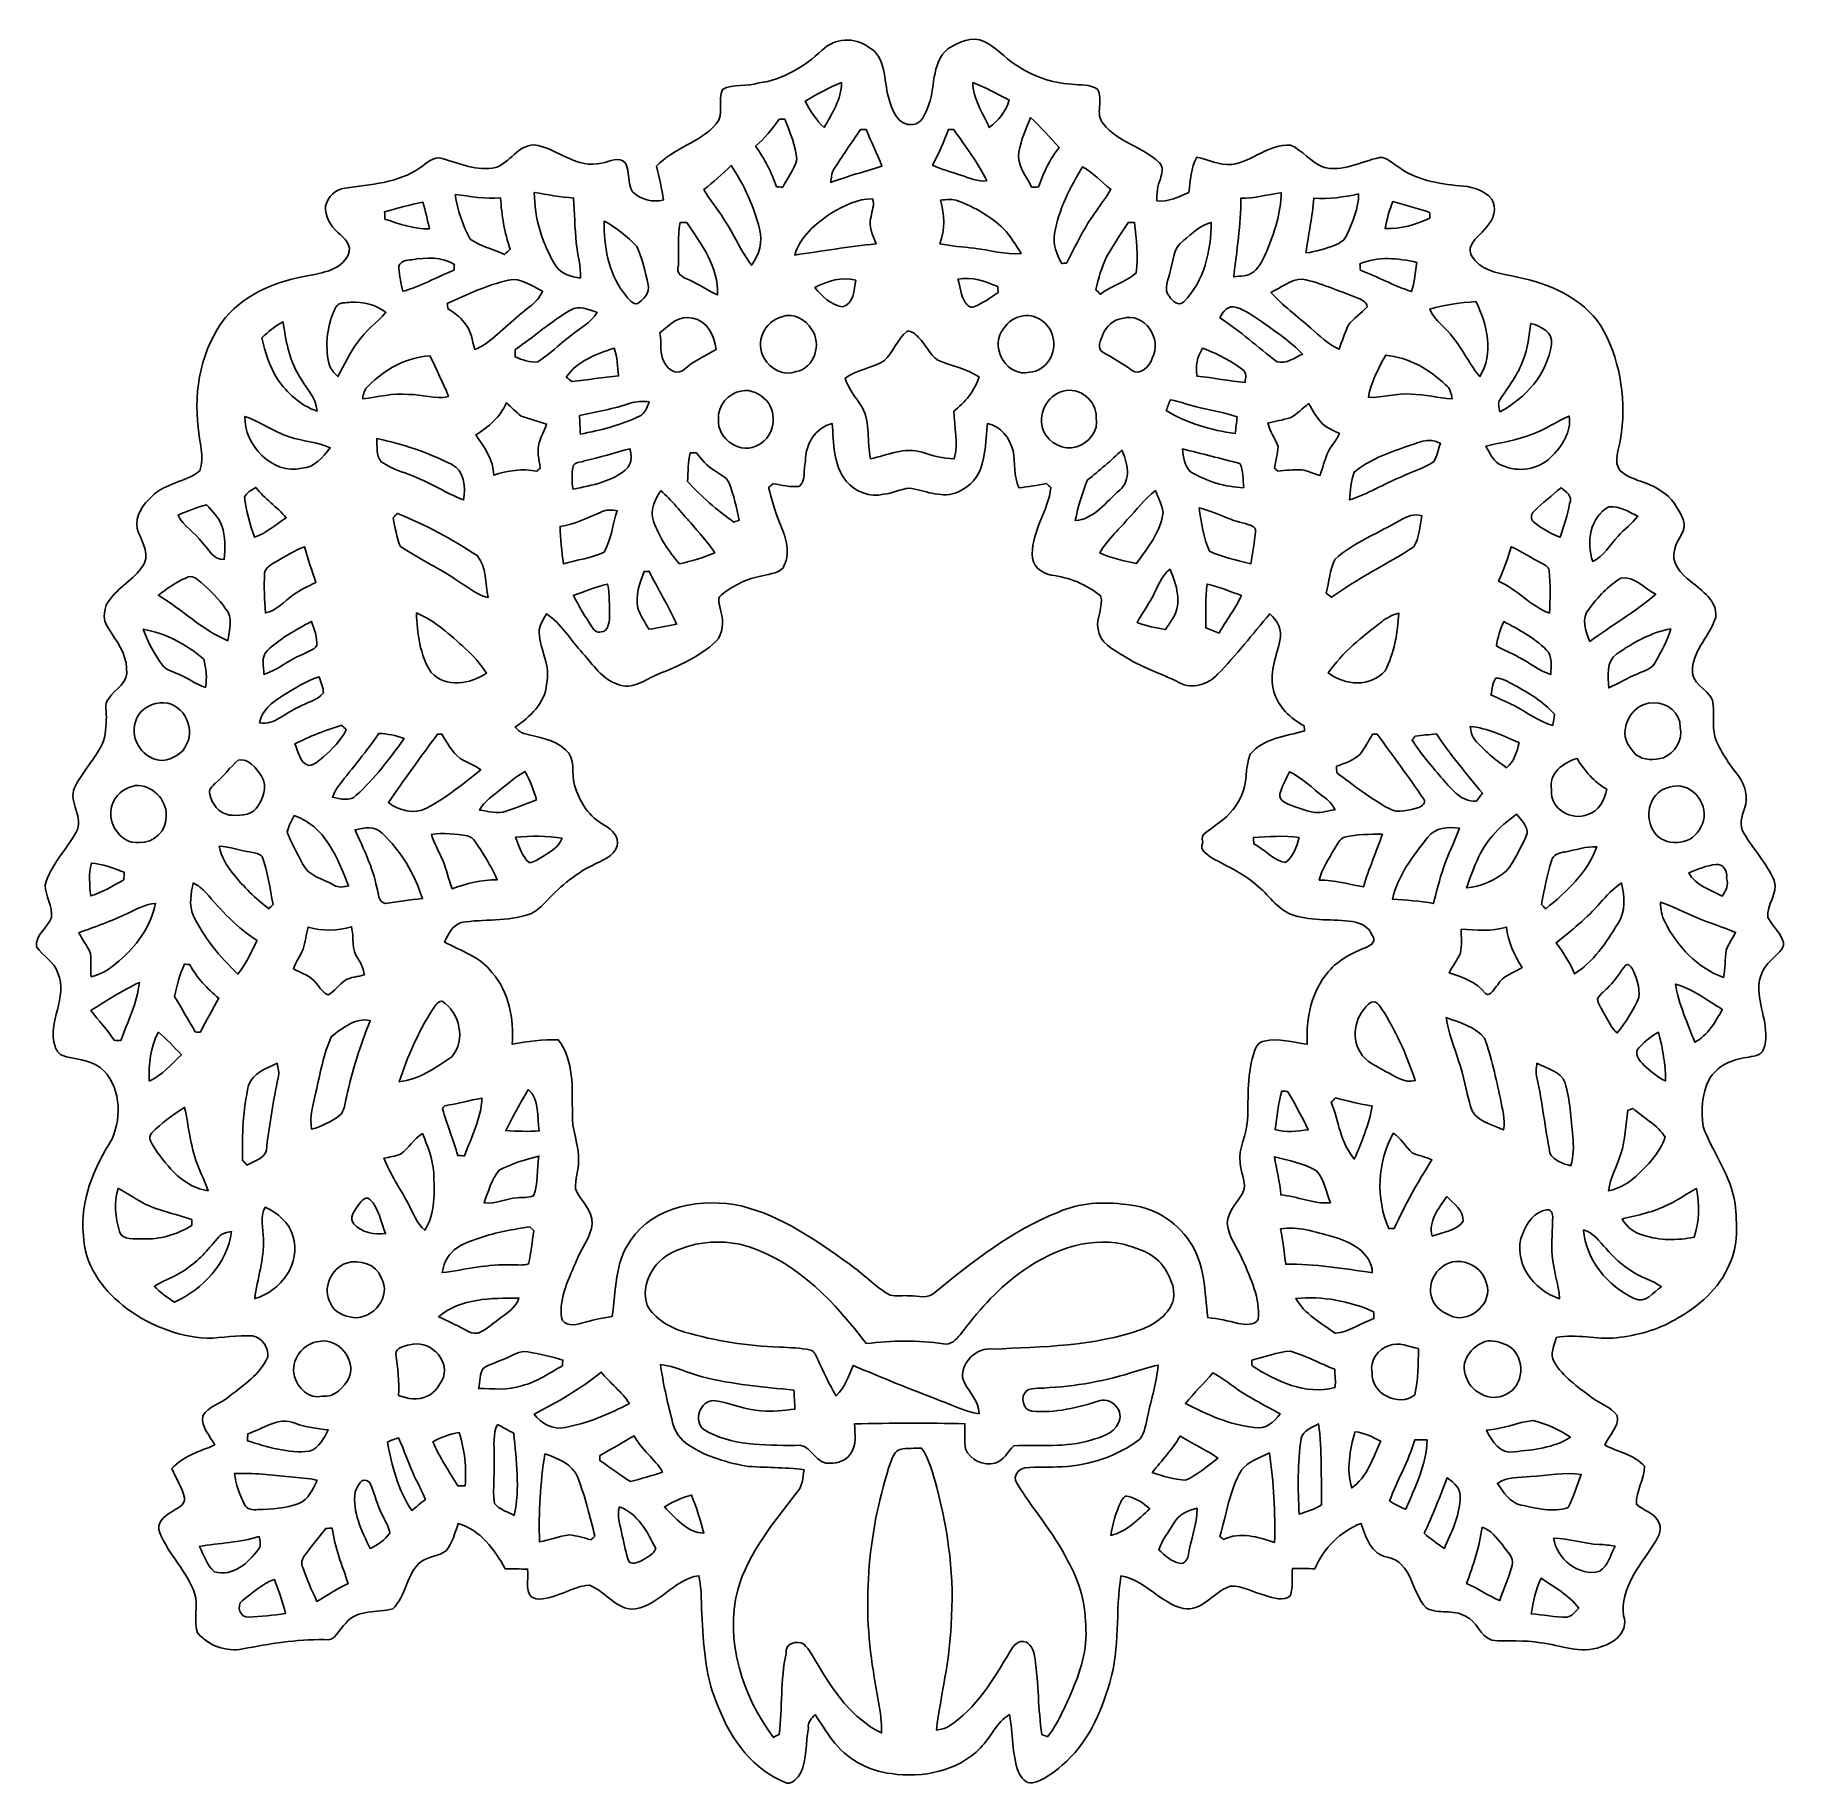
# Model space of a CAD drawing. Header units: centimetres. Extents: x -18.9 to 17.6, y -18.2 to 18.2.
import ezdxf

# ---------------------------------------------------------------- set-up
doc = ezdxf.new("R2010")
doc.units = ezdxf.units.CM
doc.header["$MEASUREMENT"] = 0
doc.layers.add('Camada 1', color=7, linetype='Continuous')

msp = doc.modelspace()

# ---------------------------------------------------------------- linework, layer by layer
at = {"layer": 'Camada 1', "color": 250}
for points, knots in [([(0.10089, 17.90559), (0.31821, 18.03365), (0.61136, 18.19522), (0.86289, 18.0594), (0.86289, 18.0594), (1.10419, 17.93769), (1.28623, 17.72991), (1.50742, 17.57856), (1.50742, 17.57856), (1.85385, 17.34644), (2.2606, 17.19298), (2.67935, 17.17216), (2.67935, 17.17216), (2.85785, 17.14641), (3.06529, 17.17569), (3.21945, 17.06633), (3.21945, 17.06633), (3.35739, 16.84902), (3.15807, 16.54704), (3.34539, 16.34525), (3.34539, 16.34525), (3.64419, 15.96249), (4.16842, 15.86724), (4.50956, 15.53457), (4.50956, 15.53457), (4.60798, 15.45272), (4.55471, 15.30632), (4.53214, 15.19802), (4.53214, 15.19802), (4.47781, 15.05197), (4.44324, 14.89851), (4.45911, 14.74152), (4.45911, 14.74152), (4.69829, 14.71542), (4.91349, 14.81843), (5.12233, 14.91686), (5.12233, 14.91686), (5.16361, 15.16345), (5.16114, 15.42838), (5.29061, 15.64993), (5.29061, 15.64993), (5.53085, 15.59701), (5.76121, 15.48306), (6.01274, 15.49471), (6.01274, 15.49471), (6.44525, 15.56385), (6.79485, 15.92545), (7.24429, 15.90393), (7.24429, 15.90393), (7.48947, 15.78927), (7.66374, 15.55926), (7.91104, 15.44673), (7.91104, 15.44673), (8.32238, 15.32184), (8.70514, 15.56385), (9.09743, 15.64181), (9.09743, 15.64181), (9.24631, 15.65592), (9.35637, 15.52646), (9.47596, 15.45696), (9.47596, 15.45696), (9.84321, 15.17615), (10.31699, 15.09854), (10.76643, 15.05479), (10.76643, 15.05479), (10.97986, 15.04139), (11.20458, 14.98776), (11.37038, 14.84454), (11.37038, 14.84454), (11.54007, 14.69919), (11.51467, 14.41274), (11.37003, 14.25751), (11.37003, 14.25751), (11.27725, 14.08501), (11.08428, 13.99222), (11.0042, 13.81301), (11.0042, 13.81301), (10.92835, 13.6465), (11.06311, 13.51174), (11.17494, 13.41508), (11.17494, 13.41508), (11.4367, 13.21435), (11.77925, 13.20412), (12.08723, 13.12545), (12.08723, 13.12545), (12.75115, 12.97623), (13.42919, 12.64356), (13.77139, 12.02655), (13.77139, 12.02655), (14.13087, 11.34604), (14.23741, 10.5343), (14.11711, 9.77794), (14.11711, 9.77794), (14.08924, 9.56698), (13.95695, 9.31157), (14.10935, 9.11684), (14.10935, 9.11684), (14.35206, 8.90023), (14.70413, 8.89), (14.96131, 8.69632), (14.96131, 8.69632), (15.18144, 8.56086), (15.32431, 8.33437), (15.42239, 8.10084), (15.42239, 8.10084), (15.51975, 7.87753), (15.28516, 7.69902), (15.24847, 7.48947), (15.24847, 7.48947), (15.14828, 7.20901), (15.37406, 6.96736), (15.58043, 6.81355), (15.58043, 6.81355), (15.81079, 6.6167), (16.13218, 6.41632), (16.10043, 6.06919), (16.10043, 6.06919), (15.98648, 5.69207), (15.64993, 5.41443), (15.61465, 5.00556), (15.61465, 5.00556), (15.5575, 4.68559), (15.93144, 4.58964), (16.02881, 4.33599), (16.02881, 4.33599), (16.08914, 4.08799), (16.01893, 3.82376), (16.08137, 3.5754), (16.08137, 3.5754), (16.18333, 3.27096), (16.38335, 3.01519), (16.57209, 2.76013), (16.57209, 2.76013), (16.71108, 2.56681), (16.78305, 2.31352), (16.70085, 2.0828), (16.70085, 2.0828), (16.64264, 1.91735), (16.58091, 1.72896), (16.68427, 1.56598), (16.68427, 1.56598), (16.88818, 1.23437), (17.15558, 0.93909), (17.31821, 0.58138), (17.31821, 0.58138), (17.4057, 0.30762), (17.15029, 0.08361), (17.18769, -0.18944), (17.18769, -0.18944), (17.27764, -0.3496), (17.42193, -0.48013), (17.49178, -0.65264), (17.49178, -0.65264), (17.56234, -0.81104), (17.41523, -0.91123), (17.32351, -1.00718), (17.32351, -1.00718), (17.12489, -1.17475), (16.96685, -1.4224), (16.9986, -1.69263), (16.9986, -1.69263), (17.00848, -2.10679), (17.23919, -2.51707), (17.09596, -2.93053), (17.09596, -2.93053), (17.04975, -3.07975), (16.85854, -3.07799), (16.73789, -3.10303), (16.73789, -3.10303), (16.43274, -3.14537), (16.11595, -3.28436), (15.96178, -3.56553), (15.96178, -3.56553), (15.80656, -3.86256), (15.79386, -4.21746), (15.83514, -4.54307), (15.83514, -4.54307), (16.03975, -5.0867), (16.41651, -5.56542), (16.504, -6.15421), (16.504, -6.15421), (16.53928, -6.56943), (16.57456, -7.02063), (16.38441, -7.40728), (16.38441, -7.40728), (16.17698, -7.92586), (15.72789, -8.30404), (15.24988, -8.56756), (15.24988, -8.56756), (14.88017, -8.7817), (14.45683, -8.89388), (14.03491, -8.94151), (14.03491, -8.94151), (13.6144, -8.98701), (13.1953, -8.85296), (12.77655, -8.93939), (12.77655, -8.93939), (12.73916, -9.10061), (12.6365, -9.28194), (12.73069, -9.44351), (12.73069, -9.44351), (12.91696, -9.75536), (13.22423, -9.96315), (13.50645, -10.18081), (13.50645, -10.18081), (13.67825, -10.31981), (13.91391, -10.37802), (14.04585, -10.56428), (14.04585, -10.56428), (14.09453, -10.80558), (13.86699, -10.96963), (13.78973, -11.17988), (13.78973, -11.17988), (14.06384, -11.32276), (14.40427, -11.37849), (14.61417, -11.62085), (14.61417, -11.62085), (14.62511, -11.89672), (14.4272, -12.13062), (14.44696, -12.41002), (14.44696, -12.41002), (14.59583, -12.54689), (14.83289, -12.59311), (14.91686, -12.79419), (14.91686, -12.79419), (14.99941, -12.9667), (14.88087, -13.12227), (14.79797, -13.26233), (14.79797, -13.26233), (14.50975, -13.71106), (14.10617, -14.15415), (14.1792, -14.73412), (14.1792, -14.73412), (14.29138, -15.06502), (13.98588, -15.3035), (13.70506, -15.37935), (13.70506, -15.37935), (13.2909, -15.54198), (12.86334, -15.33984), (12.44706, -15.2968), (12.44706, -15.2968), (12.11298, -15.22942), (11.77078, -15.27881), (11.43529, -15.24564), (11.43529, -15.24564), (11.18835, -15.15674), (11.12555, -14.84595), (10.88425, -14.7447), (10.88425, -14.7447), (10.63907, -14.58807), (10.3184, -14.71542), (10.07039, -14.56866), (10.07039, -14.56866), (9.75254, -14.25293), (9.78606, -13.61369), (9.26042, -13.51492), (9.26042, -13.51492), (8.92175, -13.45741), (8.80957, -13.09194), (8.7122, -12.80936), (8.7122, -12.80936), (8.27758, -12.97764), (7.93009, -13.33077), (7.74629, -13.75586), (7.74629, -13.75586), (7.59107, -13.75057), (7.43691, -13.74528), (7.28239, -13.75163), (7.28239, -13.75163), (7.26123, -13.93684), (7.29686, -14.13334), (7.24041, -14.31325), (7.24041, -14.31325), (7.10071, -14.43919), (6.88164, -14.36017), (6.72394, -14.31466), (6.72394, -14.31466), (6.47735, -14.24834), (6.24769, -14.10511), (5.98382, -14.11852), (5.98382, -14.11852), (5.63633, -14.22788), (5.41055, -14.65756), (5.00556, -14.58454), (5.00556, -14.58454), (4.5212, -14.46601), (4.21076, -13.9887), (3.71052, -13.90403), (3.71052, -13.90403), (3.59057, -14.63887), (3.69993, -15.40228), (3.47627, -16.12265), (3.47627, -16.12265), (3.29389, -16.76365), (3.00426, -17.40994), (2.48532, -17.84879), (2.48532, -17.84879), (2.30576, -18.00719), (2.1022, -18.16135), (1.86443, -18.21497), (1.86443, -18.21497), (1.72297, -18.23826), (1.62878, -18.09997), (1.57339, -17.99026), (1.57339, -17.99026), (1.43263, -17.60396), (1.47179, -17.18592), (1.38536, -16.7894), (1.38536, -16.7894), (1.11866, -16.95662), (1.00048, -17.26988), (0.78211, -17.48614), (0.78211, -17.48614), (0.31115, -17.97226), (-0.41981, -18.11867), (-1.07139, -18.02306), (-1.07139, -18.02306), (-1.5561, -17.97121), (-2.01612, -17.71015), (-2.30505, -17.31751), (-2.30505, -17.31751), (-2.43311, -17.14853), (-2.54318, -16.96649), (-2.661, -16.79116), (-2.661, -16.79116), (-2.73509, -16.86948), (-2.82222, -16.94956), (-2.8, -17.07586), (-2.8, -17.07586), (-2.85785, -17.38559), (-2.82293, -17.72144), (-2.96369, -18.01177), (-2.96369, -18.01177), (-3.02225, -18.11408), (-3.12138, -18.23332), (-3.25049, -18.22203), (-3.25049, -18.22203), (-3.943, -17.95639), (-4.4129, -17.31927), (-4.67078, -16.64617), (-4.67078, -16.64617), (-4.93113, -16.07397), (-4.98087, -15.43544), (-5.01332, -14.81596), (-5.01332, -14.81596), (-5.03731, -14.51046), (-5.01262, -14.19966), (-5.08212, -13.8998), (-5.08212, -13.8998), (-5.63421, -13.97212), (-5.93372, -14.58666), (-6.50487, -14.59653), (-6.50487, -14.59653), (-6.84953, -14.55279), (-7.05062, -14.21165), (-7.36247, -14.09735), (-7.36247, -14.09735), (-7.75017, -14.11958), (-8.07896, -14.41415), (-8.47372, -14.38416), (-8.47372, -14.38416), (-8.74607, -14.31819), (-8.61589, -13.96718), (-8.65082, -13.76221), (-8.65082, -13.76221), (-8.80604, -13.75869), (-8.9595, -13.75798), (-9.11401, -13.75586), (-9.11401, -13.75586), (-9.33062, -13.35476), (-9.63612, -12.94694), (-10.09403, -12.81289), (-10.09403, -12.81289), (-10.16529, -13.00621), (-10.21045, -13.21647), (-10.34556, -13.37804), (-10.34556, -13.37804), (-10.49584, -13.50116), (-10.70786, -13.49516), (-10.86908, -13.60029), (-10.86908, -13.60029), (-11.17741, -13.85852), (-11.17036, -14.31784), (-11.45928, -14.59089), (-11.45928, -14.59089), (-11.78207, -14.6812), (-12.19588, -14.58736), (-12.43506, -14.88581), (-12.43506, -14.88581), (-12.58217, -15.01034), (-12.64708, -15.28621), (-12.89332, -15.23189), (-12.89332, -15.23189), (-13.46341, -15.22236), (-14.02468, -15.31973), (-14.58242, -15.4245), (-14.58242, -15.4245), (-14.92744, -15.49435), (-15.30244, -15.35501), (-15.52822, -15.08831), (-15.52822, -15.08831), (-15.61289, -14.82231), (-15.50106, -14.53056), (-15.58572, -14.26422), (-15.58572, -14.26422), (-15.74906, -13.80384), (-16.12618, -13.45812), (-16.30821, -13.00868), (-16.30821, -13.00868), (-16.39358, -12.80231), (-16.21719, -12.65484), (-16.06197, -12.57053), (-16.06197, -12.57053), (-15.9572, -12.49821), (-15.77975, -12.43647), (-15.7928, -12.27843), (-15.7928, -12.27843), (-15.84572, -12.06288), (-15.97307, -11.87309), (-16.05633, -11.66883), (-16.05633, -11.66883), (-15.8242, -11.40107), (-15.47848, -11.31182), (-15.16697, -11.17635), (-15.16697, -11.17635), (-15.25976, -10.97844), (-15.46578, -10.8077), (-15.41251, -10.57063), (-15.41251, -10.57063), (-15.29503, -10.36673), (-15.03468, -10.31099), (-14.86323, -10.16494), (-14.86323, -10.16494), (-14.56655, -9.92646), (-14.21977, -9.70351), (-14.05961, -9.34297), (-14.05961, -9.34297), (-14.03703, -9.14294), (-14.18026, -8.93445), (-14.3824, -8.90482), (-14.3824, -8.90482), (-14.69849, -8.88012), (-15.0114, -8.94927), (-15.32678, -8.95209), (-15.32678, -8.95209), (-15.96461, -8.92069), (-16.57526, -8.66034), (-17.07727, -8.2737), (-17.07727, -8.2737), (-17.52247, -7.91422), (-17.88866, -7.40057), (-17.90241, -6.80861), (-17.90241, -6.80861), (-17.98108, -6.08612), (-17.67981, -5.39679), (-17.30269, -4.80095), (-17.30269, -4.80095), (-17.09632, -4.32188), (-17.1263, -3.67171), (-17.54928, -3.31399), (-17.54928, -3.31399), (-17.78141, -3.14007), (-18.08903, -3.15419), (-18.35115, -3.0547), (-18.35115, -3.0547), (-18.42876, -3.02613), (-18.46333, -2.94534), (-18.49014, -2.87373), (-18.49014, -2.87373), (-18.66441, -2.36502), (-18.21251, -1.85173), (-18.43687, -1.34479), (-18.43687, -1.34479), (-18.50319, -1.0989), (-18.75226, -0.9973), (-18.8789, -0.79763), (-18.8789, -0.79763), (-18.90959, -0.5461), (-18.64466, -0.40922), (-18.56846, -0.1905), (-18.56846, -0.1905), (-18.53459, 0.04763), (-18.69369, 0.25259), (-18.7004, 0.48648), (-18.7004, 0.48648), (-18.58857, 0.91264), (-18.25625, 1.21567), (-18.05093, 1.59103), (-18.05093, 1.59103), (-17.8756, 1.88842), (-18.22203, 2.20592), (-18.08833, 2.5146), (-18.08833, 2.5146), (-17.94228, 2.81481), (-17.70839, 3.06176), (-17.54681, 3.35351), (-17.54681, 3.35351), (-17.44451, 3.52566), (-17.43322, 3.73415), (-17.42793, 3.92994), (-17.42793, 3.92994), (-17.40217, 4.07423), (-17.48755, 4.2545), (-17.37289, 4.37409), (-17.37289, 4.37409), (-17.24695, 4.57729), (-16.93651, 4.70994), (-17.00248, 4.99569), (-17.00248, 4.99569), (-17.01024, 5.3213), (-17.2212, 5.58341), (-17.38771, 5.84447), (-17.38771, 5.84447), (-17.5133, 6.0258), (-17.48614, 6.29356), (-17.33444, 6.45195), (-17.33444, 6.45195), (-17.13159, 6.72924), (-16.79434, 6.88693), (-16.631, 7.1949), (-16.631, 7.1949), (-16.52587, 7.45243), (-16.71285, 7.68174), (-16.7834, 7.91563), (-16.7834, 7.91563), (-16.83244, 8.17986), (-16.65534, 8.41869), (-16.4719, 8.58802), (-16.4719, 8.58802), (-16.19991, 8.86601), (-15.77622, 8.87624), (-15.47777, 9.11366), (-15.47777, 9.11366), (-15.37406, 9.41105), (-15.4873, 9.71832), (-15.50882, 10.01889), (-15.50882, 10.01889), (-15.61112, 10.81476), (-15.44073, 11.67165), (-14.94084, 12.3123), (-14.94084, 12.3123), (-14.51257, 12.81183), (-13.86699, 13.07183), (-13.23058, 13.17837), (-13.23058, 13.17837), (-12.93319, 13.2394), (-12.54054, 13.29866), (-12.3892, 13.60664), (-12.3892, 13.60664), (-12.28372, 13.81725), (-12.47563, 13.95942), (-12.60369, 14.0843), (-12.60369, 14.0843), (-12.7568, 14.22259), (-12.88097, 14.42261), (-12.85557, 14.63604), (-12.85557, 14.63604), (-12.81183, 14.82231), (-12.64991, 14.98565), (-12.45552, 15.00576), (-12.45552, 15.00576), (-11.92283, 15.08019), (-11.34957, 15.11018), (-10.89342, 15.43015), (-10.89342, 15.43015), (-10.75196, 15.51093), (-10.61261, 15.68767), (-10.43023, 15.62453), (-10.43023, 15.62453), (-10.06828, 15.51622), (-9.70104, 15.35465), (-9.31192, 15.43332), (-9.31192, 15.43332), (-9.01771, 15.54057), (-8.84837, 15.89581), (-8.51923, 15.90851), (-8.51923, 15.90851), (-8.03099, 15.83831), (-7.62282, 15.39099), (-7.10142, 15.52751), (-7.10142, 15.52751), (-6.94302, 15.55221), (-6.73594, 15.68697), (-6.61211, 15.52751), (-6.61211, 15.52751), (-6.5151, 15.34442), (-6.57331, 15.10947), (-6.46465, 14.93061), (-6.46465, 14.93061), (-6.29497, 14.76834), (-6.0452, 14.6999), (-5.81731, 14.75846), (-5.81731, 14.75846), (-5.84941, 14.99658), (-5.9115, 15.22906), (-5.9623, 15.46331), (-5.9623, 15.46331), (-5.60917, 15.8436), (-5.0613, 15.9512), (-4.71946, 16.34314), (-4.71946, 16.34314), (-4.54413, 16.54457), (-4.69406, 16.83597), (-4.59281, 17.06316), (-4.59281, 17.06316), (-4.36174, 17.18451), (-4.08023, 17.1196), (-3.83328, 17.1958), (-3.83328, 17.1958), (-3.32881, 17.26142), (-2.88184, 17.53835), (-2.51531, 17.87948), (-2.51531, 17.87948), (-2.26377, 18.13348), (-1.83197, 18.16417), (-1.54728, 17.94298), (-1.54728, 17.94298), (-1.17475, 17.74437), (-1.23084, 17.25048), (-1.13489, 16.89982), (-1.13489, 16.89982), (-1.06645, 16.6557), (-0.94192, 16.27964), (-0.61666, 16.33255), (-0.61666, 16.33255), (-0.44626, 16.34243), (-0.37994, 16.53787), (-0.31926, 16.67192), (-0.31926, 16.67192), (-0.14358, 17.07233), (-0.25859, 17.59373), (0.10089, 17.90559), (0.10089, 17.90559), (0.10089, 17.90559), (0.10089, 17.90559), (0.10089, 17.90559)], [0, 0, 0, 0, 0.00625, 0.00625, 0.00625, 0.00625, 0.0125, 0.0125, 0.0125, 0.0125, 0.01875, 0.01875, 0.01875, 0.01875, 0.025, 0.025, 0.025, 0.025, 0.03125, 0.03125, 0.03125, 0.03125, 0.0375, 0.0375, 0.0375, 0.0375, 0.04375, 0.04375, 0.04375, 0.04375, 0.05, 0.05, 0.05, 0.05, 0.05625, 0.05625, 0.05625, 0.05625, 0.0625, 0.0625, 0.0625, 0.0625, 0.06875, 0.06875, 0.06875, 0.06875, 0.075, 0.075, 0.075, 0.075, 0.08125, 0.08125, 0.08125, 0.08125, 0.0875, 0.0875, 0.0875, 0.0875, 0.09375, 0.09375, 0.09375, 0.09375, 0.1, 0.1, 0.1, 0.1, 0.10625, 0.10625, 0.10625, 0.10625, 0.1125, 0.1125, 0.1125, 0.1125, 0.11875, 0.11875, 0.11875, 0.11875, 0.125, 0.125, 0.125, 0.125, 0.13125, 0.13125, 0.13125, 0.13125, 0.1375, 0.1375, 0.1375, 0.1375, 0.14375, 0.14375, 0.14375, 0.14375, 0.15, 0.15, 0.15, 0.15, 0.15625, 0.15625, 0.15625, 0.15625, 0.1625, 0.1625, 0.1625, 0.1625, 0.16875, 0.16875, 0.16875, 0.16875, 0.175, 0.175, 0.175, 0.175, 0.18125, 0.18125, 0.18125, 0.18125, 0.1875, 0.1875, 0.1875, 0.1875, 0.19375, 0.19375, 0.19375, 0.19375, 0.2, 0.2, 0.2, 0.2, 0.20625, 0.20625, 0.20625, 0.20625, 0.2125, 0.2125, 0.2125, 0.2125, 0.21875, 0.21875, 0.21875, 0.21875, 0.225, 0.225, 0.225, 0.225, 0.23125, 0.23125, 0.23125, 0.23125, 0.2375, 0.2375, 0.2375, 0.2375, 0.24375, 0.24375, 0.24375, 0.24375, 0.25, 0.25, 0.25, 0.25, 0.25625, 0.25625, 0.25625, 0.25625, 0.2625, 0.2625, 0.2625, 0.2625, 0.26875, 0.26875, 0.26875, 0.26875, 0.275, 0.275, 0.275, 0.275, 0.28125, 0.28125, 0.28125, 0.28125, 0.2875, 0.2875, 0.2875, 0.2875, 0.29375, 0.29375, 0.29375, 0.29375, 0.3, 0.3, 0.3, 0.3, 0.30625, 0.30625, 0.30625, 0.30625, 0.3125, 0.3125, 0.3125, 0.3125, 0.31875, 0.31875, 0.31875, 0.31875, 0.325, 0.325, 0.325, 0.325, 0.33125, 0.33125, 0.33125, 0.33125, 0.3375, 0.3375, 0.3375, 0.3375, 0.34375, 0.34375, 0.34375, 0.34375, 0.35, 0.35, 0.35, 0.35, 0.35625, 0.35625, 0.35625, 0.35625, 0.3625, 0.3625, 0.3625, 0.3625, 0.36875, 0.36875, 0.36875, 0.36875, 0.375, 0.375, 0.375, 0.375, 0.38125, 0.38125, 0.38125, 0.38125, 0.3875, 0.3875, 0.3875, 0.3875, 0.39375, 0.39375, 0.39375, 0.39375, 0.4, 0.4, 0.4, 0.4, 0.40625, 0.40625, 0.40625, 0.40625, 0.4125, 0.4125, 0.4125, 0.4125, 0.41875, 0.41875, 0.41875, 0.41875, 0.425, 0.425, 0.425, 0.425, 0.43125, 0.43125, 0.43125, 0.43125, 0.4375, 0.4375, 0.4375, 0.4375, 0.44375, 0.44375, 0.44375, 0.44375, 0.45, 0.45, 0.45, 0.45, 0.45625, 0.45625, 0.45625, 0.45625, 0.4625, 0.4625, 0.4625, 0.4625, 0.46875, 0.46875, 0.46875, 0.46875, 0.475, 0.475, 0.475, 0.475, 0.48125, 0.48125, 0.48125, 0.48125, 0.4875, 0.4875, 0.4875, 0.4875, 0.49375, 0.49375, 0.49375, 0.49375, 0.5, 0.5, 0.5, 0.5, 0.50625, 0.50625, 0.50625, 0.50625, 0.5125, 0.5125, 0.5125, 0.5125, 0.51875, 0.51875, 0.51875, 0.51875, 0.525, 0.525, 0.525, 0.525, 0.53125, 0.53125, 0.53125, 0.53125, 0.5375, 0.5375, 0.5375, 0.5375, 0.54375, 0.54375, 0.54375, 0.54375, 0.55, 0.55, 0.55, 0.55, 0.55625, 0.55625, 0.55625, 0.55625, 0.5625, 0.5625, 0.5625, 0.5625, 0.56875, 0.56875, 0.56875, 0.56875, 0.575, 0.575, 0.575, 0.575, 0.58125, 0.58125, 0.58125, 0.58125, 0.5875, 0.5875, 0.5875, 0.5875, 0.59375, 0.59375, 0.59375, 0.59375, 0.6, 0.6, 0.6, 0.6, 0.60625, 0.60625, 0.60625, 0.60625, 0.6125, 0.6125, 0.6125, 0.6125, 0.61875, 0.61875, 0.61875, 0.61875, 0.625, 0.625, 0.625, 0.625, 0.63125, 0.63125, 0.63125, 0.63125, 0.6375, 0.6375, 0.6375, 0.6375, 0.64375, 0.64375, 0.64375, 0.64375, 0.65, 0.65, 0.65, 0.65, 0.65625, 0.65625, 0.65625, 0.65625, 0.6625, 0.6625, 0.6625, 0.6625, 0.66875, 0.66875, 0.66875, 0.66875, 0.675, 0.675, 0.675, 0.675, 0.68125, 0.68125, 0.68125, 0.68125, 0.6875, 0.6875, 0.6875, 0.6875, 0.69375, 0.69375, 0.69375, 0.69375, 0.7, 0.7, 0.7, 0.7, 0.70625, 0.70625, 0.70625, 0.70625, 0.7125, 0.7125, 0.7125, 0.7125, 0.71875, 0.71875, 0.71875, 0.71875, 0.725, 0.725, 0.725, 0.725, 0.73125, 0.73125, 0.73125, 0.73125, 0.7375, 0.7375, 0.7375, 0.7375, 0.74375, 0.74375, 0.74375, 0.74375, 0.75, 0.75, 0.75, 0.75, 0.75625, 0.75625, 0.75625, 0.75625, 0.7625, 0.7625, 0.7625, 0.7625, 0.76875, 0.76875, 0.76875, 0.76875, 0.775, 0.775, 0.775, 0.775, 0.78125, 0.78125, 0.78125, 0.78125, 0.7875, 0.7875, 0.7875, 0.7875, 0.79375, 0.79375, 0.79375, 0.79375, 0.8, 0.8, 0.8, 0.8, 0.80625, 0.80625, 0.80625, 0.80625, 0.8125, 0.8125, 0.8125, 0.8125, 0.81875, 0.81875, 0.81875, 0.81875, 0.825, 0.825, 0.825, 0.825, 0.83125, 0.83125, 0.83125, 0.83125, 0.8375, 0.8375, 0.8375, 0.8375, 0.84375, 0.84375, 0.84375, 0.84375, 0.85, 0.85, 0.85, 0.85, 0.85625, 0.85625, 0.85625, 0.85625, 0.8625, 0.8625, 0.8625, 0.8625, 0.86875, 0.86875, 0.86875, 0.86875, 0.875, 0.875, 0.875, 0.875, 0.88125, 0.88125, 0.88125, 0.88125, 0.8875, 0.8875, 0.8875, 0.8875, 0.89375, 0.89375, 0.89375, 0.89375, 0.9, 0.9, 0.9, 0.9, 0.90625, 0.90625, 0.90625, 0.90625, 0.9125, 0.9125, 0.9125, 0.9125, 0.91875, 0.91875, 0.91875, 0.91875, 0.925, 0.925, 0.925, 0.925, 0.93125, 0.93125, 0.93125, 0.93125, 0.9375, 0.9375, 0.9375, 0.9375, 0.94375, 0.94375, 0.94375, 0.94375, 0.95, 0.95, 0.95, 0.95, 0.95625, 0.95625, 0.95625, 0.95625, 0.9625, 0.9625, 0.9625, 0.9625, 0.96875, 0.96875, 0.96875, 0.96875, 0.975, 0.975, 0.975, 0.975, 0.98125, 0.98125, 0.98125, 0.98125, 0.9875, 0.9875, 0.9875, 0.9875, 1, 1, 1, 1]), ([(-2.86491, 16.81621), (-2.76648, 16.61231), (-2.63313, 16.42498), (-2.47227, 16.26552), (-2.47227, 16.26552), (-2.31175, 16.55798), (-2.11067, 16.85784), (-2.10926, 17.20356), (-2.10926, 17.20356), (-2.37525, 17.10443), (-2.6229, 16.96332), (-2.86491, 16.81621), (-2.86491, 16.81621), (-2.86491, 16.81621), (-2.86491, 16.81621), (-2.86491, 16.81621)], [0, 0, 0, 0, 0.2, 0.2, 0.2, 0.2, 0.4, 0.4, 0.4, 0.4, 0.6, 0.6, 0.6, 0.6, 1, 1, 1, 1]), ([(0.62583, 17.20356), (0.62512, 16.86207), (0.83573, 16.57103), (0.96626, 16.26799), (0.96626, 16.26799), (1.15923, 16.40981), (1.3148, 16.60737), (1.38289, 16.83949), (1.38289, 16.83949), (1.12889, 16.95732), (0.89323, 17.11572), (0.62583, 17.20356), (0.62583, 17.20356), (0.62583, 17.20356), (0.62583, 17.20356), (0.62583, 17.20356)], [0, 0, 0, 0, 0.2, 0.2, 0.2, 0.2, 0.4, 0.4, 0.4, 0.4, 0.6, 0.6, 0.6, 0.6, 1, 1, 1, 1]), ([(-3.90031, 15.87676), (-3.71122, 15.62029), (-3.57046, 15.33313), (-3.46393, 15.03362), (-3.46393, 15.03362), (-3.42124, 15.03116), (-3.3782, 15.02904), (-3.33481, 15.02692), (-3.33481, 15.02692), (-3.23709, 15.21636), (-3.09316, 15.39028), (-3.04059, 15.59983), (-3.04059, 15.59983), (-3.06211, 15.89476), (-3.18382, 16.16886), (-3.29071, 16.44086), (-3.29071, 16.44086), (-3.31964, 16.44086), (-3.37749, 16.44121), (-3.40642, 16.44121), (-3.40642, 16.44121), (-3.55424, 16.23907), (-3.71228, 16.04327), (-3.90031, 15.87676), (-3.90031, 15.87676), (-3.90031, 15.87676), (-3.90031, 15.87676), (-3.90031, 15.87676)], [0, 0, 0, 0, 0.125, 0.125, 0.125, 0.125, 0.25, 0.25, 0.25, 0.25, 0.375, 0.375, 0.375, 0.375, 0.5, 0.5, 0.5, 0.5, 0.625, 0.625, 0.625, 0.625, 0.75, 0.75, 0.75, 0.75, 1, 1, 1, 1]), ([(1.82739, 16.47613), (1.72473, 16.24647), (1.63407, 16.00906), (1.58256, 15.76282), (1.58256, 15.76282), (1.5307, 15.48165), (1.73884, 15.26293), (1.84997, 15.02727), (1.84997, 15.02727), (1.89724, 15.02798), (1.94486, 15.02869), (1.99319, 15.02939), (1.99319, 15.02939), (2.0955, 15.32361), (2.22673, 15.6083), (2.42464, 15.85277), (2.42464, 15.85277), (2.22638, 16.06091), (2.04223, 16.28457), (1.82739, 16.47613), (1.82739, 16.47613), (1.82739, 16.47613), (1.82739, 16.47613), (1.82739, 16.47613)], [0, 0, 0, 0, 0.14285714, 0.14285714, 0.14285714, 0.14285714, 0.28571429, 0.28571429, 0.28571429, 0.28571429, 0.42857143, 0.42857143, 0.42857143, 0.42857143, 0.57142857, 0.57142857, 0.57142857, 0.57142857, 0.71428571, 0.71428571, 0.71428571, 0.71428571, 1, 1, 1, 1]), ([(-1.71203, 16.22778), (-1.90218, 15.94838), (-2.10079, 15.67427), (-2.27718, 15.38605), (-2.27718, 15.38605), (-2.32198, 15.30703), (-2.31916, 15.21248), (-2.33609, 15.12535), (-2.33609, 15.12535), (-1.98473, 15.25023), (-1.62666, 15.35465), (-1.26929, 15.46154), (-1.26929, 15.46154), (-1.36948, 15.72119), (-1.49472, 15.97096), (-1.59844, 16.22919), (-1.59844, 16.22919), (-1.62666, 16.22884), (-1.68381, 16.22813), (-1.71203, 16.22778), (-1.71203, 16.22778), (-1.71203, 16.22778), (-1.71203, 16.22778), (-1.71203, 16.22778)], [0, 0, 0, 0, 0.14285714, 0.14285714, 0.14285714, 0.14285714, 0.28571429, 0.28571429, 0.28571429, 0.28571429, 0.42857143, 0.42857143, 0.42857143, 0.42857143, 0.57142857, 0.57142857, 0.57142857, 0.57142857, 0.71428571, 0.71428571, 0.71428571, 0.71428571, 1, 1, 1, 1]), ([(0.11642, 16.22954), (0.02258, 15.97342), (-0.08961, 15.72542), (-0.21272, 15.48201), (-0.21272, 15.48201), (-0.02223, 15.39628), (0.17921, 15.33878), (0.37712, 15.27281), (0.37712, 15.27281), (0.55139, 15.22377), (0.72813, 15.12958), (0.91546, 15.15957), (0.91546, 15.15957), (0.72708, 15.53951), (0.47025, 15.87923), (0.22825, 16.22531), (0.22825, 16.22531), (0.20038, 16.22637), (0.14464, 16.22848), (0.11642, 16.22954), (0.11642, 16.22954), (0.11642, 16.22954), (0.11642, 16.22954), (0.11642, 16.22954)], [0, 0, 0, 0, 0.14285714, 0.14285714, 0.14285714, 0.14285714, 0.28571429, 0.28571429, 0.28571429, 0.28571429, 0.42857143, 0.42857143, 0.42857143, 0.42857143, 0.57142857, 0.57142857, 0.57142857, 0.57142857, 0.71428571, 0.71428571, 0.71428571, 0.71428571, 1, 1, 1, 1]), ([(-4.97981, 14.97542), (-4.85916, 14.75881), (-4.68736, 14.57572), (-4.56459, 14.35982), (-4.56459, 14.35982), (-4.35081, 14.0522), (-4.21322, 13.69624), (-3.98286, 13.39991), (-3.98286, 13.39991), (-3.82517, 13.6211), (-3.74438, 13.8871), (-3.81952, 14.15732), (-3.81952, 14.15732), (-3.93241, 14.62687), (-4.14055, 15.07243), (-4.40655, 15.4746), (-4.40655, 15.4746), (-4.59387, 15.30385), (-4.77767, 15.12852), (-4.97981, 14.97542), (-4.97981, 14.97542), (-4.97981, 14.97542), (-4.97981, 14.97542), (-4.97981, 14.97542)], [0, 0, 0, 0, 0.14285714, 0.14285714, 0.14285714, 0.14285714, 0.28571429, 0.28571429, 0.28571429, 0.28571429, 0.42857143, 0.42857143, 0.42857143, 0.42857143, 0.57142857, 0.57142857, 0.57142857, 0.57142857, 0.71428571, 0.71428571, 0.71428571, 0.71428571, 1, 1, 1, 1]), ([(2.90618, 15.44673), (2.6476, 15.01704), (2.41441, 14.5609), (2.32551, 14.06313), (2.32551, 14.06313), (2.28882, 13.84159), (2.36784, 13.62322), (2.47897, 13.43519), (2.47897, 13.43519), (2.50472, 13.43872), (2.55658, 13.44542), (2.58233, 13.44895), (2.58233, 13.44895), (2.77389, 13.81689), (2.94675, 14.19825), (3.19793, 14.53056), (3.19793, 14.53056), (3.30235, 14.67767), (3.40819, 14.82478), (3.50026, 14.98071), (3.50026, 14.98071), (3.2953, 15.12782), (3.13478, 15.33313), (2.90618, 15.44673), (2.90618, 15.44673), (2.90618, 15.44673), (2.90618, 15.44673), (2.90618, 15.44673)], [0, 0, 0, 0, 0.125, 0.125, 0.125, 0.125, 0.25, 0.25, 0.25, 0.25, 0.375, 0.375, 0.375, 0.375, 0.5, 0.5, 0.5, 0.5, 0.625, 0.625, 0.625, 0.625, 0.75, 0.75, 0.75, 0.75, 1, 1, 1, 1]), ([(-11.62685, 14.5094), (-11.62509, 14.45966), (-11.62297, 14.40991), (-11.62085, 14.36017), (-11.62085, 14.36017), (-11.3224, 14.25892), (-11.01513, 14.14745), (-10.69481, 14.15979), (-10.69481, 14.15979), (-10.73044, 14.34606), (-10.78089, 14.52915), (-10.82887, 14.71224), (-10.82887, 14.71224), (-11.09839, 14.65897), (-11.36403, 14.58842), (-11.62685, 14.5094), (-11.62685, 14.5094), (-11.62685, 14.5094), (-11.62685, 14.5094), (-11.62685, 14.5094)], [0, 0, 0, 0, 0.16666667, 0.16666667, 0.16666667, 0.16666667, 0.33333333, 0.33333333, 0.33333333, 0.33333333, 0.5, 0.5, 0.5, 0.5, 0.66666667, 0.66666667, 0.66666667, 0.66666667, 1, 1, 1, 1]), ([(-10.15471, 14.8717), (-10.11343, 14.54679), (-9.99843, 14.23352), (-9.84779, 13.94531), (-9.84779, 13.94531), (-9.62942, 13.79538), (-9.36837, 13.73223), (-9.12989, 13.62181), (-9.12989, 13.62181), (-9.09108, 13.65956), (-9.05192, 13.69695), (-9.01241, 13.73434), (-9.01241, 13.73434), (-9.13165, 14.07795), (-9.19233, 14.43884), (-9.21209, 14.80185), (-9.21209, 14.80185), (-9.53064, 14.76975), (-9.84074, 14.84101), (-10.15471, 14.8717), (-10.15471, 14.8717), (-10.15471, 14.8717), (-10.15471, 14.8717), (-10.15471, 14.8717)], [0, 0, 0, 0, 0.14285714, 0.14285714, 0.14285714, 0.14285714, 0.28571429, 0.28571429, 0.28571429, 0.28571429, 0.42857143, 0.42857143, 0.42857143, 0.42857143, 0.57142857, 0.57142857, 0.57142857, 0.57142857, 0.71428571, 0.71428571, 0.71428571, 0.71428571, 1, 1, 1, 1]), ([(-8.50971, 14.91791), (-8.509, 14.37358), (-8.33826, 13.83559), (-8.05533, 13.37275), (-8.05533, 13.37275), (-7.9375, 13.21506), (-7.73571, 13.15332), (-7.54839, 13.13109), (-7.54839, 13.13109), (-7.5378, 13.37874), (-7.60836, 13.61969), (-7.63446, 13.86417), (-7.63446, 13.86417), (-7.66727, 14.17391), (-7.67433, 14.48576), (-7.68985, 14.79691), (-7.68985, 14.79691), (-7.96502, 14.82584), (-8.23877, 14.86323), (-8.50971, 14.91791), (-8.50971, 14.91791), (-8.50971, 14.91791), (-8.50971, 14.91791), (-8.50971, 14.91791)], [0, 0, 0, 0, 0.14285714, 0.14285714, 0.14285714, 0.14285714, 0.28571429, 0.28571429, 0.28571429, 0.28571429, 0.42857143, 0.42857143, 0.42857143, 0.42857143, 0.57142857, 0.57142857, 0.57142857, 0.57142857, 0.71428571, 0.71428571, 0.71428571, 0.71428571, 1, 1, 1, 1]), ([(-2.32692, 14.48153), (-2.64513, 14.26669), (-2.97674, 13.9954), (-3.0861, 13.61158), (-3.0861, 13.61158), (-2.52236, 13.69448), (-1.95968, 13.7862), (-1.39206, 13.84476), (-1.39206, 13.84476), (-1.45062, 14.0268), (-1.56528, 14.21024), (-1.49578, 14.40886), (-1.49578, 14.40886), (-1.48414, 14.53268), (-1.41041, 14.6618), (-1.46544, 14.78386), (-1.46544, 14.78386), (-1.78012, 14.78668), (-2.06269, 14.63393), (-2.32692, 14.48153), (-2.32692, 14.48153), (-2.32692, 14.48153), (-2.32692, 14.48153), (-2.32692, 14.48153)], [0, 0, 0, 0, 0.14285714, 0.14285714, 0.14285714, 0.14285714, 0.28571429, 0.28571429, 0.28571429, 0.28571429, 0.42857143, 0.42857143, 0.42857143, 0.42857143, 0.57142857, 0.57142857, 0.57142857, 0.57142857, 0.71428571, 0.71428571, 0.71428571, 0.71428571, 1, 1, 1, 1]), ([(-0.05009, 14.75352), (0.03704, 14.45542), (0.04868, 14.14145), (-0.06244, 13.84759), (-0.06244, 13.84759), (0.17216, 13.79326), (0.41416, 13.78585), (0.65229, 13.75163), (0.65229, 13.75163), (0.97896, 13.72129), (1.29822, 13.60981), (1.63019, 13.64262), (1.63019, 13.64262), (1.51977, 13.82254), (1.40617, 14.00246), (1.26683, 14.16085), (1.26683, 14.16085), (0.99201, 14.40886), (0.67204, 14.61029), (0.32385, 14.73729), (0.32385, 14.73729), (0.20426, 14.7828), (0.07338, 14.77116), (-0.05009, 14.75352), (-0.05009, 14.75352), (-0.05009, 14.75352), (-0.05009, 14.75352), (-0.05009, 14.75352)], [0, 0, 0, 0, 0.125, 0.125, 0.125, 0.125, 0.25, 0.25, 0.25, 0.25, 0.375, 0.375, 0.375, 0.375, 0.5, 0.5, 0.5, 0.5, 0.625, 0.625, 0.625, 0.625, 0.75, 0.75, 0.75, 0.75, 1, 1, 1, 1]), ([(6.20501, 14.79479), (6.21383, 14.2434), (6.11823, 13.70154), (6.05931, 13.15579), (6.05931, 13.15579), (6.19795, 13.17872), (6.35953, 13.16672), (6.47524, 13.26197), (6.47524, 13.26197), (6.61, 13.37239), (6.67597, 13.53961), (6.74829, 13.69272), (6.74829, 13.69272), (6.90421, 14.08042), (7.04462, 14.48682), (7.04991, 14.90945), (7.04991, 14.90945), (6.76769, 14.87382), (6.49252, 14.79021), (6.20501, 14.79479), (6.20501, 14.79479), (6.20501, 14.79479), (6.20501, 14.79479), (6.20501, 14.79479)], [0, 0, 0, 0, 0.14285714, 0.14285714, 0.14285714, 0.14285714, 0.28571429, 0.28571429, 0.28571429, 0.28571429, 0.42857143, 0.42857143, 0.42857143, 0.42857143, 0.57142857, 0.57142857, 0.57142857, 0.57142857, 0.71428571, 0.71428571, 0.71428571, 0.71428571, 1, 1, 1, 1]), ([(7.72795, 14.79903), (7.69902, 14.41485), (7.61471, 14.03879), (7.5625, 13.65779), (7.5625, 13.65779), (7.77275, 13.68002), (7.9756, 13.74669), (8.17316, 13.82042), (8.17316, 13.82042), (8.27864, 13.85782), (8.37459, 13.92908), (8.41798, 14.03526), (8.41798, 14.03526), (8.53546, 14.30479), (8.66281, 14.58242), (8.66105, 14.88369), (8.66105, 14.88369), (8.35272, 14.82584), (8.04439, 14.75987), (7.72795, 14.79903), (7.72795, 14.79903), (7.72795, 14.79903), (7.72795, 14.79903), (7.72795, 14.79903)], [0, 0, 0, 0, 0.14285714, 0.14285714, 0.14285714, 0.14285714, 0.28571429, 0.28571429, 0.28571429, 0.28571429, 0.42857143, 0.42857143, 0.42857143, 0.42857143, 0.57142857, 0.57142857, 0.57142857, 0.57142857, 0.71428571, 0.71428571, 0.71428571, 0.71428571, 1, 1, 1, 1]), ([(9.3726, 14.72424), (9.30275, 14.54256), (9.2456, 14.35559), (9.21103, 14.16367), (9.21103, 14.16367), (9.53699, 14.1411), (9.85132, 14.25504), (10.14589, 14.38134), (10.14589, 14.38134), (10.14413, 14.41097), (10.14095, 14.46953), (10.13919, 14.49917), (10.13919, 14.49917), (9.88766, 14.5863), (9.63013, 14.65756), (9.3726, 14.72424), (9.3726, 14.72424), (9.3726, 14.72424), (9.3726, 14.72424), (9.3726, 14.72424)], [0, 0, 0, 0, 0.16666667, 0.16666667, 0.16666667, 0.16666667, 0.33333333, 0.33333333, 0.33333333, 0.33333333, 0.5, 0.5, 0.5, 0.5, 0.66666667, 0.66666667, 0.66666667, 0.66666667, 1, 1, 1, 1]), ([(-7.05132, 14.31996), (-7.06508, 13.80278), (-6.96666, 13.25951), (-6.6548, 12.83476), (-6.6548, 12.83476), (-6.57401, 12.74516), (-6.50875, 12.60404), (-6.37222, 12.59205), (-6.37222, 12.59205), (-6.23958, 12.67566), (-6.09529, 12.82241), (-6.1408, 12.99386), (-6.1408, 12.99386), (-6.19548, 13.2648), (-6.25969, 13.5382), (-6.37434, 13.78938), (-6.37434, 13.78938), (-6.57401, 13.99505), (-6.80014, 14.18096), (-7.05132, 14.31996), (-7.05132, 14.31996), (-7.05132, 14.31996), (-7.05132, 14.31996), (-7.05132, 14.31996)], [0, 0, 0, 0, 0.14285714, 0.14285714, 0.14285714, 0.14285714, 0.28571429, 0.28571429, 0.28571429, 0.28571429, 0.42857143, 0.42857143, 0.42857143, 0.42857143, 0.57142857, 0.57142857, 0.57142857, 0.57142857, 0.71428571, 0.71428571, 0.71428571, 0.71428571, 1, 1, 1, 1]), ([(-5.4737, 14.28926), (-5.52662, 13.99575), (-5.49875, 13.69589), (-5.50757, 13.39956), (-5.50757, 13.39956), (-5.57565, 13.21752), (-5.39679, 13.14238), (-5.27297, 13.08559), (-5.27297, 13.08559), (-5.07012, 13.00233), (-4.89338, 12.86898), (-4.693, 12.78043), (-4.693, 12.78043), (-4.67042, 13.35969), (-5.03096, 13.83665), (-5.33435, 14.29279), (-5.33435, 14.29279), (-5.36928, 14.29209), (-5.43877, 14.28997), (-5.4737, 14.28926), (-5.4737, 14.28926), (-5.4737, 14.28926), (-5.4737, 14.28926), (-5.4737, 14.28926)], [0, 0, 0, 0, 0.14285714, 0.14285714, 0.14285714, 0.14285714, 0.28571429, 0.28571429, 0.28571429, 0.28571429, 0.42857143, 0.42857143, 0.42857143, 0.42857143, 0.57142857, 0.57142857, 0.57142857, 0.57142857, 0.71428571, 0.71428571, 0.71428571, 0.71428571, 1, 1, 1, 1]), ([(3.85763, 14.2875), (3.70946, 14.05043), (3.54506, 13.82289), (3.41242, 13.5763), (3.41242, 13.5763), (3.30518, 13.3604), (3.24414, 13.1251), (3.18382, 12.89297), (3.18382, 12.89297), (3.21628, 12.86051), (3.24944, 12.82806), (3.2826, 12.79525), (3.2826, 12.79525), (3.50873, 12.97799), (3.81459, 13.04572), (4.02731, 13.2401), (4.02731, 13.2401), (4.06894, 13.58794), (4.03789, 13.94354), (3.99062, 14.29032), (3.99062, 14.29032), (3.95746, 14.28962), (3.89079, 14.28821), (3.85763, 14.2875), (3.85763, 14.2875), (3.85763, 14.2875), (3.85763, 14.2875), (3.85763, 14.2875)], [0, 0, 0, 0, 0.125, 0.125, 0.125, 0.125, 0.25, 0.25, 0.25, 0.25, 0.375, 0.375, 0.375, 0.375, 0.5, 0.5, 0.5, 0.5, 0.625, 0.625, 0.625, 0.625, 0.75, 0.75, 0.75, 0.75, 1, 1, 1, 1]), ([(5.01403, 13.91285), (4.79496, 13.77386), (4.80942, 13.48705), (4.73428, 13.26974), (4.73428, 13.26974), (4.70994, 13.10569), (4.578, 12.89579), (4.71876, 12.74762), (4.71876, 12.74762), (4.78226, 12.65873), (4.91208, 12.5282), (5.0165, 12.63967), (5.0165, 12.63967), (5.45006, 13.06336), (5.58412, 13.70436), (5.59188, 14.28997), (5.59188, 14.28997), (5.35975, 14.23776), (5.18689, 14.06384), (5.01403, 13.91285), (5.01403, 13.91285), (5.01403, 13.91285), (5.01403, 13.91285), (5.01403, 13.91285)], [0, 0, 0, 0, 0.14285714, 0.14285714, 0.14285714, 0.14285714, 0.28571429, 0.28571429, 0.28571429, 0.28571429, 0.42857143, 0.42857143, 0.42857143, 0.42857143, 0.57142857, 0.57142857, 0.57142857, 0.57142857, 0.71428571, 0.71428571, 0.71428571, 0.71428571, 1, 1, 1, 1]), ([(-11.05888, 13.51527), (-11.15589, 13.51739), (-11.34886, 13.47399), (-11.33263, 13.33676), (-11.33263, 13.33676), (-11.32381, 13.17378), (-11.28254, 13.01432), (-11.24479, 12.85593), (-11.24479, 12.85593), (-10.87155, 12.95647), (-10.53712, 13.15685), (-10.17905, 13.29796), (-10.17905, 13.29796), (-10.17799, 13.32689), (-10.17587, 13.38439), (-10.17446, 13.41296), (-10.17446, 13.41296), (-10.43622, 13.58512), (-10.76254, 13.55654), (-11.05888, 13.51527), (-11.05888, 13.51527), (-11.05888, 13.51527), (-11.05888, 13.51527), (-11.05888, 13.51527)], [0, 0, 0, 0, 0.14285714, 0.14285714, 0.14285714, 0.14285714, 0.28571429, 0.28571429, 0.28571429, 0.28571429, 0.42857143, 0.42857143, 0.42857143, 0.42857143, 0.57142857, 0.57142857, 0.57142857, 0.57142857, 0.71428571, 0.71428571, 0.71428571, 0.71428571, 1, 1, 1, 1]), ([(8.68821, 13.42602), (8.69033, 13.39321), (8.69491, 13.32724), (8.69703, 13.29443), (8.69703, 13.29443), (9.05651, 13.15544), (9.39835, 12.97376), (9.76348, 12.84887), (9.76348, 12.84887), (9.82239, 13.04713), (9.84321, 13.25351), (9.87072, 13.45812), (9.87072, 13.45812), (9.48408, 13.54667), (9.05933, 13.59217), (8.68821, 13.42602), (8.68821, 13.42602), (8.68821, 13.42602), (8.68821, 13.42602), (8.68821, 13.42602)], [0, 0, 0, 0, 0.16666667, 0.16666667, 0.16666667, 0.16666667, 0.33333333, 0.33333333, 0.33333333, 0.33333333, 0.5, 0.5, 0.5, 0.5, 0.66666667, 0.66666667, 0.66666667, 0.66666667, 1, 1, 1, 1]), ([(-9.04946, 13.09017), (-9.49219, 12.98081), (-9.91376, 12.79737), (-10.32334, 12.60016), (-10.32334, 12.60016), (-10.31981, 12.57512), (-10.31275, 12.52467), (-10.30922, 12.49962), (-10.30922, 12.49962), (-10.18999, 12.40825), (-10.05769, 12.32853), (-9.96774, 12.2047), (-9.96774, 12.2047), (-9.82557, 12.05195), (-9.81146, 11.83605), (-9.74584, 11.64696), (-9.74584, 11.64696), (-9.66152, 11.684), (-9.57509, 11.71998), (-9.50207, 11.77713), (-9.50207, 11.77713), (-9.19268, 12.01843), (-8.91328, 12.29536), (-8.60496, 12.53772), (-8.60496, 12.53772), (-8.49312, 12.62345), (-8.39505, 12.72822), (-8.33755, 12.8591), (-8.33755, 12.8591), (-8.56156, 12.96599), (-8.78699, 13.14767), (-9.04946, 13.09017), (-9.04946, 13.09017), (-9.04946, 13.09017), (-9.04946, 13.09017), (-9.04946, 13.09017)], [0, 0, 0, 0, 0.1, 0.1, 0.1, 0.1, 0.2, 0.2, 0.2, 0.2, 0.3, 0.3, 0.3, 0.3, 0.4, 0.4, 0.4, 0.4, 0.5, 0.5, 0.5, 0.5, 0.6, 0.6, 0.6, 0.6, 0.7, 0.7, 0.7, 0.7, 0.8, 0.8, 0.8, 0.8, 1, 1, 1, 1]), ([(-2.66594, 12.93495), (-2.52589, 12.7508), (-2.3301, 12.57759), (-2.09797, 12.5349), (-2.09797, 12.5349), (-1.86196, 12.58006), (-1.84291, 12.88874), (-1.81328, 13.0877), (-1.81328, 13.0877), (-2.10361, 13.17484), (-2.40524, 13.06266), (-2.66594, 12.93495), (-2.66594, 12.93495), (-2.66594, 12.93495), (-2.66594, 12.93495), (-2.66594, 12.93495)], [0, 0, 0, 0, 0.2, 0.2, 0.2, 0.2, 0.4, 0.4, 0.4, 0.4, 0.6, 0.6, 0.6, 0.6, 1, 1, 1, 1]), ([(0.31538, 13.11134), (0.36371, 12.94836), (0.375, 12.76703), (0.46814, 12.62098), (0.46814, 12.62098), (0.50976, 12.57018), (0.57079, 12.49398), (0.64453, 12.53349), (0.64453, 12.53349), (0.82938, 12.60334), (0.98919, 12.72258), (1.15076, 12.83335), (1.15076, 12.83335), (1.1497, 12.86334), (1.14759, 12.92331), (1.14653, 12.95329), (1.14653, 12.95329), (0.88653, 13.0623), (0.60078, 13.16743), (0.31538, 13.11134), (0.31538, 13.11134), (0.31538, 13.11134), (0.31538, 13.11134), (0.31538, 13.11134)], [0, 0, 0, 0, 0.14285714, 0.14285714, 0.14285714, 0.14285714, 0.28571429, 0.28571429, 0.28571429, 0.28571429, 0.42857143, 0.42857143, 0.42857143, 0.42857143, 0.57142857, 0.57142857, 0.57142857, 0.57142857, 0.71428571, 0.71428571, 0.71428571, 0.71428571, 1, 1, 1, 1]), ([(6.83048, 12.833), (7.0806, 12.55571), (7.3847, 12.33734), (7.66304, 12.0904), (7.66304, 12.0904), (7.8486, 11.92883), (8.02675, 11.74609), (8.25782, 11.64908), (8.25782, 11.64908), (8.31497, 11.81594), (8.36895, 11.98457), (8.44479, 12.14402), (8.44479, 12.14402), (8.54816, 12.29924), (8.71502, 12.39485), (8.83885, 12.53172), (8.83885, 12.53172), (8.82968, 12.65096), (8.70091, 12.68765), (8.60989, 12.72822), (8.60989, 12.72822), (8.24124, 12.86722), (7.87753, 13.0302), (7.49018, 13.11134), (7.49018, 13.11134), (7.24606, 13.11063), (7.0425, 12.92966), (6.83048, 12.833), (6.83048, 12.833), (6.83048, 12.833), (6.83048, 12.833), (6.83048, 12.833)], [0, 0, 0, 0, 0.11111111, 0.11111111, 0.11111111, 0.11111111, 0.22222222, 0.22222222, 0.22222222, 0.22222222, 0.33333333, 0.33333333, 0.33333333, 0.33333333, 0.44444444, 0.44444444, 0.44444444, 0.44444444, 0.55555556, 0.55555556, 0.55555556, 0.55555556, 0.66666667, 0.66666667, 0.66666667, 0.66666667, 0.77777778, 0.77777778, 0.77777778, 0.77777778, 1, 1, 1, 1]), ([(-12.64285, 12.52255), (-12.827, 12.16872), (-12.87392, 11.74644), (-12.78784, 11.35839), (-12.78784, 11.35839), (-12.76456, 11.24232), (-12.6813, 11.15836), (-12.60087, 11.07969), (-12.60087, 11.07969), (-12.46611, 11.31605), (-12.36063, 11.57041), (-12.19341, 11.78701), (-12.19341, 11.78701), (-12.03325, 12.03078), (-11.7916, 12.20258), (-11.60039, 12.41954), (-11.60039, 12.41954), (-11.80959, 12.57088), (-12.071, 12.64779), (-12.32888, 12.62874), (-12.32888, 12.62874), (-12.4266, 12.61463), (-12.58958, 12.63756), (-12.64285, 12.52255), (-12.64285, 12.52255), (-12.64285, 12.52255), (-12.64285, 12.52255), (-12.64285, 12.52255)], [0, 0, 0, 0, 0.125, 0.125, 0.125, 0.125, 0.25, 0.25, 0.25, 0.25, 0.375, 0.375, 0.375, 0.375, 0.5, 0.5, 0.5, 0.5, 0.625, 0.625, 0.625, 0.625, 0.75, 0.75, 0.75, 0.75, 1, 1, 1, 1]), ([(-7.75264, 12.4647), (-8.16328, 12.22975), (-8.51676, 11.90907), (-8.90729, 11.64378), (-8.90729, 11.64378), (-8.90834, 11.59298), (-8.9094, 11.54218), (-8.91011, 11.49103), (-8.91011, 11.49103), (-8.76018, 11.43035), (-8.60354, 11.36368), (-8.43703, 11.38873), (-8.43703, 11.38873), (-8.19891, 11.54183), (-7.99606, 11.74397), (-7.76993, 11.91436), (-7.76993, 11.91436), (-7.58049, 12.07946), (-7.3339, 12.19235), (-7.20337, 12.41743), (-7.20337, 12.41743), (-7.37376, 12.47987), (-7.57908, 12.56806), (-7.75264, 12.4647), (-7.75264, 12.4647), (-7.75264, 12.4647), (-7.75264, 12.4647), (-7.75264, 12.4647)], [0, 0, 0, 0, 0.125, 0.125, 0.125, 0.125, 0.25, 0.25, 0.25, 0.25, 0.375, 0.375, 0.375, 0.375, 0.5, 0.5, 0.5, 0.5, 0.625, 0.625, 0.625, 0.625, 0.75, 0.75, 0.75, 0.75, 1, 1, 1, 1]), ([(-3.3528, 12.32711), (-3.70664, 12.24174), (-3.93065, 11.78348), (-3.71898, 11.46669), (-3.71898, 11.46669), (-3.60398, 11.23315), (-3.30129, 11.08428), (-3.05223, 11.18376), (-3.05223, 11.18376), (-2.67123, 11.25784), (-2.51742, 11.76479), (-2.73367, 12.06571), (-2.73367, 12.06571), (-2.86032, 12.26679), (-3.11185, 12.41848), (-3.3528, 12.32711), (-3.3528, 12.32711), (-3.3528, 12.32711), (-3.3528, 12.32711), (-3.3528, 12.32711)], [0, 0, 0, 0, 0.16666667, 0.16666667, 0.16666667, 0.16666667, 0.33333333, 0.33333333, 0.33333333, 0.33333333, 0.5, 0.5, 0.5, 0.5, 0.66666667, 0.66666667, 0.66666667, 0.66666667, 1, 1, 1, 1]), ([(1.61996, 12.33205), (1.44533, 12.3063), (1.31586, 12.16307), (1.2252, 12.02196), (1.2252, 12.02196), (0.99166, 11.64449), (1.3529, 11.06382), (1.80199, 11.1693), (1.80199, 11.1693), (2.1523, 11.18306), (2.39007, 11.58381), (2.29341, 11.90872), (2.29341, 11.90872), (2.22814, 12.19659), (1.91382, 12.41743), (1.61996, 12.33205), (1.61996, 12.33205), (1.61996, 12.33205), (1.61996, 12.33205), (1.61996, 12.33205)], [0, 0, 0, 0, 0.16666667, 0.16666667, 0.16666667, 0.16666667, 0.33333333, 0.33333333, 0.33333333, 0.33333333, 0.5, 0.5, 0.5, 0.5, 0.66666667, 0.66666667, 0.66666667, 0.66666667, 1, 1, 1, 1]), ([(3.73803, 12.29184), (3.55283, 12.26608), (3.40113, 12.13167), (3.33481, 11.95846), (3.33481, 11.95846), (3.2893, 11.84698), (3.1944, 11.65472), (3.34081, 11.5824), (3.34081, 11.5824), (3.54189, 11.46845), (3.74156, 11.35204), (3.92889, 11.21586), (3.92889, 11.21586), (4.10351, 11.08075), (4.31765, 11.29171), (4.36069, 11.46387), (4.36069, 11.46387), (4.58435, 11.85721), (4.19982, 12.43718), (3.73803, 12.29184), (3.73803, 12.29184), (3.73803, 12.29184), (3.73803, 12.29184), (3.73803, 12.29184)], [0, 0, 0, 0, 0.14285714, 0.14285714, 0.14285714, 0.14285714, 0.28571429, 0.28571429, 0.28571429, 0.28571429, 0.42857143, 0.42857143, 0.42857143, 0.42857143, 0.57142857, 0.57142857, 0.57142857, 0.57142857, 0.71428571, 0.71428571, 0.71428571, 0.71428571, 1, 1, 1, 1]), ([(5.76721, 12.30489), (6.18949, 12.03184), (6.5599, 11.68964), (6.96101, 11.38873), (6.96101, 11.38873), (7.15257, 11.33722), (7.32437, 11.47586), (7.49265, 11.54571), (7.49265, 11.54571), (7.24253, 11.81347), (6.92997, 12.01244), (6.63787, 12.22939), (6.63787, 12.22939), (6.47171, 12.33629), (6.31084, 12.46399), (6.11928, 12.52185), (6.11928, 12.52185), (5.94219, 12.58182), (5.83883, 12.43012), (5.76721, 12.30489), (5.76721, 12.30489), (5.76721, 12.30489), (5.76721, 12.30489), (5.76721, 12.30489)], [0, 0, 0, 0, 0.14285714, 0.14285714, 0.14285714, 0.14285714, 0.28571429, 0.28571429, 0.28571429, 0.28571429, 0.42857143, 0.42857143, 0.42857143, 0.42857143, 0.57142857, 0.57142857, 0.57142857, 0.57142857, 0.71428571, 0.71428571, 0.71428571, 0.71428571, 1, 1, 1, 1]), ([(10.14201, 12.48128), (10.25172, 12.24174), (10.48632, 12.09922), (10.63025, 11.88403), (10.63025, 11.88403), (10.84086, 11.6332), (10.97456, 11.32769), (11.18694, 11.07863), (11.18694, 11.07863), (11.47445, 11.55912), (11.34851, 12.16801), (11.10262, 12.64109), (11.10262, 12.64109), (10.77736, 12.62204), (10.45316, 12.5797), (10.14201, 12.48128), (10.14201, 12.48128), (10.14201, 12.48128), (10.14201, 12.48128), (10.14201, 12.48128)], [0, 0, 0, 0, 0.16666667, 0.16666667, 0.16666667, 0.16666667, 0.33333333, 0.33333333, 0.33333333, 0.33333333, 0.5, 0.5, 0.5, 0.5, 0.66666667, 0.66666667, 0.66666667, 0.66666667, 1, 1, 1, 1]), ([(-14.18802, 11.88896), (-14.11111, 11.59193), (-14.02644, 11.28959), (-13.86029, 11.02854), (-13.86029, 11.02854), (-13.65532, 10.74032), (-13.37839, 10.47186), (-13.03584, 10.36179), (-13.03584, 10.36179), (-13.05031, 10.66059), (-13.29196, 10.8652), (-13.41826, 11.11709), (-13.41826, 11.11709), (-13.62886, 11.44799), (-13.68284, 11.84099), (-13.7414, 12.21987), (-13.7414, 12.21987), (-13.91109, 12.14014), (-14.04832, 12.01067), (-14.18802, 11.88896), (-14.18802, 11.88896), (-14.18802, 11.88896), (-14.18802, 11.88896), (-14.18802, 11.88896)], [0, 0, 0, 0, 0.14285714, 0.14285714, 0.14285714, 0.14285714, 0.28571429, 0.28571429, 0.28571429, 0.28571429, 0.42857143, 0.42857143, 0.42857143, 0.42857143, 0.57142857, 0.57142857, 0.57142857, 0.57142857, 0.71428571, 0.71428571, 0.71428571, 0.71428571, 1, 1, 1, 1]), ([(-5.89209, 11.99374), (-5.85082, 11.76831), (-5.92349, 11.48927), (-5.75345, 11.30441), (-5.75345, 11.30441), (-5.67372, 11.1947), (-5.50227, 11.11321), (-5.3915, 11.22927), (-5.3915, 11.22927), (-5.19254, 11.40354), (-4.95018, 11.51184), (-4.72475, 11.64625), (-4.72475, 11.64625), (-4.75156, 11.93165), (-4.91031, 12.24315), (-5.21547, 12.2996), (-5.21547, 12.2996), (-5.4931, 12.36627), (-5.70195, 12.15249), (-5.89209, 11.99374), (-5.89209, 11.99374), (-5.89209, 11.99374), (-5.89209, 11.99374), (-5.89209, 11.99374)], [0, 0, 0, 0, 0.14285714, 0.14285714, 0.14285714, 0.14285714, 0.28571429, 0.28571429, 0.28571429, 0.28571429, 0.42857143, 0.42857143, 0.42857143, 0.42857143, 0.57142857, 0.57142857, 0.57142857, 0.57142857, 0.71428571, 0.71428571, 0.71428571, 0.71428571, 1, 1, 1, 1]), ([(-0.74612, 12.02302), (-0.94615, 11.85016), (-1.03964, 11.5884), (-1.2252, 11.40531), (-1.2252, 11.40531), (-1.48202, 11.25961), (-1.79035, 11.22221), (-2.03341, 11.04688), (-2.03341, 11.04688), (-1.9625, 10.81969), (-1.81222, 10.63484), (-1.67922, 10.44257), (-1.67922, 10.44257), (-1.50954, 10.10955), (-1.58397, 9.72432), (-1.50601, 9.36801), (-1.50601, 9.36801), (-1.15288, 9.43751), (-0.79516, 9.62413), (-0.42933, 9.50313), (-0.42933, 9.50313), (-0.21484, 9.42269), (0.00882, 9.37895), (0.23813, 9.36413), (0.23813, 9.36413), (0.32949, 9.6901), (0.23636, 10.02841), (0.23001, 10.35826), (0.23001, 10.35826), (0.46038, 10.54735), (0.66887, 10.78018), (0.75494, 11.07193), (0.75494, 11.07193), (0.49389, 11.2462), (0.17921, 11.30088), (-0.10478, 11.42189), (-0.10478, 11.42189), (-0.28116, 11.53724), (-0.35278, 11.7542), (-0.50553, 11.89531), (-0.50553, 11.89531), (-0.57079, 11.95599), (-0.64629, 12.0456), (-0.74612, 12.02302), (-0.74612, 12.02302), (-0.74612, 12.02302), (-0.74612, 12.02302), (-0.74612, 12.02302)], [0, 0, 0, 0, 0.07692308, 0.07692308, 0.07692308, 0.07692308, 0.15384615, 0.15384615, 0.15384615, 0.15384615, 0.23076923, 0.23076923, 0.23076923, 0.23076923, 0.30769231, 0.30769231, 0.30769231, 0.30769231, 0.38461538, 0.38461538, 0.38461538, 0.38461538, 0.46153846, 0.46153846, 0.46153846, 0.46153846, 0.53846154, 0.53846154, 0.53846154, 0.53846154, 0.61538462, 0.61538462, 0.61538462, 0.61538462, 0.69230769, 0.69230769, 0.69230769, 0.69230769, 0.76923077, 0.76923077, 0.76923077, 0.76923077, 0.84615385, 0.84615385, 0.84615385, 0.84615385, 1, 1, 1, 1]), ([(12.25021, 12.18847), (12.20964, 11.93271), (12.18883, 11.66954), (12.09111, 11.42718), (12.09111, 11.42718), (11.98386, 11.12344), (11.77819, 10.86908), (11.60604, 10.60132), (11.60604, 10.60132), (11.551, 10.52513), (11.59051, 10.43058), (11.60392, 10.34803), (11.60392, 10.34803), (12.14438, 10.63202), (12.58323, 11.13296), (12.67777, 11.75068), (12.67777, 11.75068), (12.72611, 12.00221), (12.45023, 12.13238), (12.25021, 12.18847), (12.25021, 12.18847), (12.25021, 12.18847), (12.25021, 12.18847), (12.25021, 12.18847)], [0, 0, 0, 0, 0.14285714, 0.14285714, 0.14285714, 0.14285714, 0.28571429, 0.28571429, 0.28571429, 0.28571429, 0.42857143, 0.42857143, 0.42857143, 0.42857143, 0.57142857, 0.57142857, 0.57142857, 0.57142857, 0.71428571, 0.71428571, 0.71428571, 0.71428571, 1, 1, 1, 1]), ([(-11.96375, 10.88637), (-12.04877, 10.81969), (-12.0717, 10.71704), (-12.0837, 10.61649), (-12.0837, 10.61649), (-11.7669, 10.64824), (-11.45293, 10.74561), (-11.1319, 10.70928), (-11.1319, 10.70928), (-10.85356, 10.70857), (-10.57451, 10.59744), (-10.29758, 10.66518), (-10.29758, 10.66518), (-10.41224, 10.9534), (-10.55052, 11.23103), (-10.68246, 11.51114), (-10.68246, 11.51114), (-11.17106, 11.48009), (-11.6265, 11.2328), (-11.96375, 10.88637), (-11.96375, 10.88637), (-11.96375, 10.88637), (-11.96375, 10.88637), (-11.96375, 10.88637)], [0, 0, 0, 0, 0.14285714, 0.14285714, 0.14285714, 0.14285714, 0.28571429, 0.28571429, 0.28571429, 0.28571429, 0.42857143, 0.42857143, 0.42857143, 0.42857143, 0.57142857, 0.57142857, 0.57142857, 0.57142857, 0.71428571, 0.71428571, 0.71428571, 0.71428571, 1, 1, 1, 1]), ([(-7.84296, 11.07017), (-7.80486, 11.03842), (-7.76676, 11.00667), (-7.72866, 10.97492), (-7.72866, 10.97492), (-7.4041, 11.0176), (-7.07919, 11.05782), (-6.75393, 11.09486), (-6.75393, 11.09486), (-6.77439, 11.28783), (-6.77933, 11.48503), (-6.84601, 11.66918), (-6.84601, 11.66918), (-7.21395, 11.55947), (-7.61682, 11.39896), (-7.84296, 11.07017), (-7.84296, 11.07017), (-7.84296, 11.07017), (-7.84296, 11.07017), (-7.84296, 11.07017)], [0, 0, 0, 0, 0.16666667, 0.16666667, 0.16666667, 0.16666667, 0.33333333, 0.33333333, 0.33333333, 0.33333333, 0.5, 0.5, 0.5, 0.5, 0.66666667, 0.66666667, 0.66666667, 0.66666667, 1, 1, 1, 1]), ([(5.41196, 11.66954), (5.29096, 11.49844), (5.25921, 11.29101), (5.29414, 11.08569), (5.29414, 11.08569), (5.62928, 11.0557), (5.96018, 10.99044), (6.29532, 10.95657), (6.29532, 10.95657), (6.30837, 11.05041), (6.33448, 11.16683), (6.24205, 11.23068), (6.24205, 11.23068), (5.98876, 11.41448), (5.70618, 11.56264), (5.41196, 11.66954), (5.41196, 11.66954), (5.41196, 11.66954), (5.41196, 11.66954), (5.41196, 11.66954)], [0, 0, 0, 0, 0.16666667, 0.16666667, 0.16666667, 0.16666667, 0.33333333, 0.33333333, 0.33333333, 0.33333333, 0.5, 0.5, 0.5, 0.5, 0.66666667, 0.66666667, 0.66666667, 0.66666667, 1, 1, 1, 1]), ([(9.22584, 11.52313), (9.07027, 11.24973), (8.92104, 10.96222), (8.86566, 10.65036), (8.86566, 10.65036), (9.16481, 10.62602), (9.45339, 10.74808), (9.75289, 10.71245), (9.75289, 10.71245), (10.04006, 10.70575), (10.32122, 10.63731), (10.60768, 10.61438), (10.60768, 10.61438), (10.58968, 10.72303), (10.56781, 10.84157), (10.46939, 10.90895), (10.46939, 10.90895), (10.13248, 11.23139), (9.69821, 11.48503), (9.22584, 11.52313), (9.22584, 11.52313), (9.22584, 11.52313), (9.22584, 11.52313), (9.22584, 11.52313)], [0, 0, 0, 0, 0.14285714, 0.14285714, 0.14285714, 0.14285714, 0.28571429, 0.28571429, 0.28571429, 0.28571429, 0.42857143, 0.42857143, 0.42857143, 0.42857143, 0.57142857, 0.57142857, 0.57142857, 0.57142857, 0.71428571, 0.71428571, 0.71428571, 0.71428571, 1, 1, 1, 1]), ([(-4.20088, 10.77948), (-4.47075, 10.73926), (-4.693, 10.47044), (-4.67289, 10.19563), (-4.67289, 10.19563), (-4.71346, 9.77653), (-4.191, 9.42411), (-3.82799, 9.66717), (-3.82799, 9.66717), (-3.50626, 9.83227), (-3.43994, 10.30182), (-3.6643, 10.57275), (-3.6643, 10.57275), (-3.80541, 10.70857), (-3.99415, 10.83098), (-4.20088, 10.77948), (-4.20088, 10.77948), (-4.20088, 10.77948), (-4.20088, 10.77948), (-4.20088, 10.77948)], [0, 0, 0, 0, 0.16666667, 0.16666667, 0.16666667, 0.16666667, 0.33333333, 0.33333333, 0.33333333, 0.33333333, 0.5, 0.5, 0.5, 0.5, 0.66666667, 0.66666667, 0.66666667, 0.66666667, 1, 1, 1, 1]), ([(2.50331, 10.77524), (2.15724, 10.69234), (1.96109, 10.27112), (2.09656, 9.94586), (2.09656, 9.94586), (2.21086, 9.69857), (2.51001, 9.52853), (2.78165, 9.61813), (2.78165, 9.61813), (3.03565, 9.69081), (3.25438, 9.95362), (3.19334, 10.22985), (3.19334, 10.22985), (3.20887, 10.57628), (2.84057, 10.87543), (2.50331, 10.77524), (2.50331, 10.77524), (2.50331, 10.77524), (2.50331, 10.77524), (2.50331, 10.77524)], [0, 0, 0, 0, 0.16666667, 0.16666667, 0.16666667, 0.16666667, 0.33333333, 0.33333333, 0.33333333, 0.33333333, 0.5, 0.5, 0.5, 0.5, 0.66666667, 0.66666667, 0.66666667, 0.66666667, 1, 1, 1, 1]), ([(4.74063, 10.59886), (4.70958, 10.52371), (4.6803, 10.44751), (4.65279, 10.37131), (4.65279, 10.37131), (5.09094, 10.11026), (5.58483, 9.96033), (6.08859, 9.89259), (6.08859, 9.89259), (6.10553, 10.00795), (6.11611, 10.12507), (6.13234, 10.24079), (6.13234, 10.24079), (5.88433, 10.33216), (5.62046, 10.36496), (5.3654, 10.42882), (5.3654, 10.42882), (5.15479, 10.47679), (4.95159, 10.55229), (4.74063, 10.59886), (4.74063, 10.59886), (4.74063, 10.59886), (4.74063, 10.59886), (4.74063, 10.59886)], [0, 0, 0, 0, 0.14285714, 0.14285714, 0.14285714, 0.14285714, 0.28571429, 0.28571429, 0.28571429, 0.28571429, 0.42857143, 0.42857143, 0.42857143, 0.42857143, 0.57142857, 0.57142857, 0.57142857, 0.57142857, 0.71428571, 0.71428571, 0.71428571, 0.71428571, 1, 1, 1, 1]), ([(-14.53868, 10.25066), (-14.55244, 9.65659), (-13.97459, 9.03005), (-13.35405, 9.1694), (-13.35405, 9.1694), (-13.08206, 9.1881), (-12.91096, 9.39871), (-12.76032, 9.59767), (-12.76032, 9.59767), (-13.02985, 9.72397), (-13.335, 9.72749), (-13.61334, 9.82592), (-13.61334, 9.82592), (-13.94037, 9.92611), (-14.21553, 10.1413), (-14.53868, 10.25066), (-14.53868, 10.25066), (-14.53868, 10.25066), (-14.53868, 10.25066), (-14.53868, 10.25066)], [0, 0, 0, 0, 0.16666667, 0.16666667, 0.16666667, 0.16666667, 0.33333333, 0.33333333, 0.33333333, 0.33333333, 0.5, 0.5, 0.5, 0.5, 0.66666667, 0.66666667, 0.66666667, 0.66666667, 1, 1, 1, 1]), ([(-9.09391, 10.53183), (-9.21879, 10.23479), (-9.46221, 10.02877), (-9.73067, 9.86649), (-9.73067, 9.86649), (-9.55111, 9.61178), (-9.35461, 9.35214), (-9.35567, 9.02335), (-9.35567, 9.02335), (-9.06533, 9.12495), (-8.76124, 9.16905), (-8.45573, 9.10766), (-8.45573, 9.10766), (-8.4328, 9.13165), (-8.40916, 9.15564), (-8.38553, 9.17963), (-8.38553, 9.17963), (-8.41199, 9.3539), (-8.46279, 9.531), (-8.40775, 9.70633), (-8.40775, 9.70633), (-8.36295, 9.8365), (-8.29592, 9.95821), (-8.255, 10.09015), (-8.255, 10.09015), (-8.42892, 10.15012), (-8.60919, 10.19387), (-8.78099, 10.25878), (-8.78099, 10.25878), (-8.89388, 10.33921), (-8.98701, 10.44363), (-9.09391, 10.53183), (-9.09391, 10.53183), (-9.09391, 10.53183), (-9.09391, 10.53183), (-9.09391, 10.53183)], [0, 0, 0, 0, 0.1, 0.1, 0.1, 0.1, 0.2, 0.2, 0.2, 0.2, 0.3, 0.3, 0.3, 0.3, 0.4, 0.4, 0.4, 0.4, 0.5, 0.5, 0.5, 0.5, 0.6, 0.6, 0.6, 0.6, 0.7, 0.7, 0.7, 0.7, 0.8, 0.8, 0.8, 0.8, 1, 1, 1, 1]), ([(-6.51157, 10.52371), (-6.85518, 10.40412), (-7.21607, 10.35332), (-7.56814, 10.26654), (-7.56814, 10.26654), (-7.56356, 10.16988), (-7.55403, 9.97656), (-7.54909, 9.87954), (-7.54909, 9.87954), (-7.12893, 9.9628), (-6.70631, 10.06546), (-6.32037, 10.25631), (-6.32037, 10.25631), (-6.20077, 10.30817), (-6.15738, 10.44469), (-6.11964, 10.55723), (-6.11964, 10.55723), (-6.25122, 10.56816), (-6.38563, 10.56887), (-6.51157, 10.52371), (-6.51157, 10.52371), (-6.51157, 10.52371), (-6.51157, 10.52371), (-6.51157, 10.52371)], [0, 0, 0, 0, 0.14285714, 0.14285714, 0.14285714, 0.14285714, 0.28571429, 0.28571429, 0.28571429, 0.28571429, 0.42857143, 0.42857143, 0.42857143, 0.42857143, 0.57142857, 0.57142857, 0.57142857, 0.57142857, 0.71428571, 0.71428571, 0.71428571, 0.71428571, 1, 1, 1, 1]), ([(7.61929, 10.51772), (7.49335, 10.41647), (7.37658, 10.29829), (7.23406, 10.22103), (7.23406, 10.22103), (7.08025, 10.17552), (6.92326, 10.14554), (6.76769, 10.10991), (6.76769, 10.10991), (6.81919, 9.93987), (6.91444, 9.78888), (6.98253, 9.62554), (6.98253, 9.62554), (6.96877, 9.47561), (6.93702, 9.32709), (6.90774, 9.17892), (6.90774, 9.17892), (6.92926, 9.15529), (6.95113, 9.1313), (6.97371, 9.10696), (6.97371, 9.10696), (7.13881, 9.12389), (7.30391, 9.1507), (7.47113, 9.13765), (7.47113, 9.13765), (7.60236, 9.11578), (7.72407, 9.05863), (7.85072, 9.01876), (7.85072, 9.01876), (7.91069, 9.17222), (7.95408, 9.33132), (8.00947, 9.48655), (8.00947, 9.48655), (8.0832, 9.62766), (8.19221, 9.74831), (8.2617, 9.89224), (8.2617, 9.89224), (8.15869, 9.94481), (8.05004, 9.9889), (7.95584, 10.05664), (7.95584, 10.05664), (7.7978, 10.17129), (7.72513, 10.36108), (7.61929, 10.51772), (7.61929, 10.51772), (7.61929, 10.51772), (7.61929, 10.51772), (7.61929, 10.51772)], [0, 0, 0, 0, 0.07692308, 0.07692308, 0.07692308, 0.07692308, 0.15384615, 0.15384615, 0.15384615, 0.15384615, 0.23076923, 0.23076923, 0.23076923, 0.23076923, 0.30769231, 0.30769231, 0.30769231, 0.30769231, 0.38461538, 0.38461538, 0.38461538, 0.38461538, 0.46153846, 0.46153846, 0.46153846, 0.46153846, 0.53846154, 0.53846154, 0.53846154, 0.53846154, 0.61538462, 0.61538462, 0.61538462, 0.61538462, 0.69230769, 0.69230769, 0.69230769, 0.69230769, 0.76923077, 0.76923077, 0.76923077, 0.76923077, 0.84615385, 0.84615385, 0.84615385, 0.84615385, 1, 1, 1, 1]), ([(12.25973, 9.87566), (11.9567, 9.74584), (11.6265, 9.70915), (11.3097, 9.62766), (11.3097, 9.62766), (11.40284, 9.48055), (11.46951, 9.28617), (11.6519, 9.23078), (11.6519, 9.23078), (11.98633, 9.07027), (12.4012, 9.14718), (12.66684, 9.40047), (12.66684, 9.40047), (12.89121, 9.62131), (13.09793, 9.92576), (13.0496, 10.25631), (13.0496, 10.25631), (12.77691, 10.14906), (12.54054, 9.96491), (12.25973, 9.87566), (12.25973, 9.87566), (12.25973, 9.87566), (12.25973, 9.87566), (12.25973, 9.87566)], [0, 0, 0, 0, 0.14285714, 0.14285714, 0.14285714, 0.14285714, 0.28571429, 0.28571429, 0.28571429, 0.28571429, 0.42857143, 0.42857143, 0.42857143, 0.42857143, 0.57142857, 0.57142857, 0.57142857, 0.57142857, 0.71428571, 0.71428571, 0.71428571, 0.71428571, 1, 1, 1, 1]), ([(-2.8642, 9.31192), (-2.90971, 9.14753), (-2.84268, 8.91857), (-2.98944, 8.79299), (-2.98944, 8.79299), (-3.17218, 8.77111), (-3.35456, 8.82015), (-3.53413, 8.84872), (-3.53413, 8.84872), (-3.56588, 8.82332), (-3.59763, 8.79792), (-3.62902, 8.77217), (-3.62902, 8.77217), (-3.57082, 8.52487), (-3.49956, 8.27934), (-3.40501, 8.04333), (-3.40501, 8.04333), (-3.28612, 7.77169), (-3.16583, 7.45314), (-3.29812, 7.16245), (-3.29812, 7.16245), (-3.35703, 6.9663), (-3.60892, 6.98324), (-3.76237, 6.92679), (-3.76237, 6.92679), (-4.07564, 6.87705), (-4.36386, 6.72606), (-4.61257, 6.53415), (-4.61257, 6.53415), (-4.72405, 6.45231), (-4.63409, 6.30132), (-4.62315, 6.18525), (-4.62315, 6.18525), (-4.56636, 5.97253), (-4.566, 5.72664), (-4.72969, 5.55942), (-4.72969, 5.55942), (-5.07153, 5.24157), (-5.50439, 5.05143), (-5.93231, 4.87997), (-5.93231, 4.87997), (-6.19407, 4.76885), (-6.47735, 4.53672), (-6.77616, 4.67254), (-6.77616, 4.67254), (-7.09965, 4.7812), (-7.28627, 5.07929), (-7.50394, 5.31954), (-7.50394, 5.31954), (-7.75335, 5.59259), (-7.94456, 5.93161), (-8.25888, 6.13833), (-8.25888, 6.13833), (-8.32167, 6.01557), (-8.40669, 5.89351), (-8.40987, 5.75063), (-8.40987, 5.75063), (-8.39294, 5.38304), (-8.16081, 5.0479), (-8.25218, 4.67042), (-8.25218, 4.67042), (-8.28604, 4.27284), (-8.60072, 3.98815), (-8.91152, 3.77931), (-8.91152, 3.77931), (-8.85649, 3.72957), (-8.80639, 3.6643), (-8.73019, 3.64702), (-8.73019, 3.64702), (-8.43351, 3.55882), (-8.09202, 3.53272), (-7.85989, 3.30482), (-7.85989, 3.30482), (-7.64046, 3.13161), (-7.74206, 2.80952), (-7.67009, 2.57175), (-7.67009, 2.57175), (-7.58049, 2.22462), (-7.35859, 1.90006), (-7.03933, 1.72649), (-7.03933, 1.72649), (-6.89434, 1.6443), (-6.72959, 1.48978), (-6.78674, 1.30528), (-6.78674, 1.30528), (-6.84495, 1.06927), (-7.11129, 1.00577), (-7.29897, 0.89817), (-7.29897, 0.89817), (-7.68597, 0.70873), (-8.01335, 0.41522), (-8.30651, 0.10407), (-8.30651, 0.10407), (-8.3947, 0.0127), (-8.4903, -0.07761), (-8.61272, -0.11994), (-8.61272, -0.11994), (-9.06921, -0.28011), (-9.56098, -0.21131), (-10.03018, -0.29422), (-10.03018, -0.29422), (-10.21821, -0.35384), (-10.30464, -0.53516), (-10.37802, -0.69956), (-10.37802, -0.69956), (-10.03653, -0.88688), (-9.63612, -1.00436), (-9.39377, -1.33279), (-9.39377, -1.33279), (-9.02758, -1.73919), (-8.93974, -2.29835), (-8.96761, -2.82716), (-8.96761, -2.82716), (-8.65152, -2.77354), (-8.33261, -2.72133), (-8.01088, -2.73614), (-8.01088, -2.73614), (-7.67186, -3.169), (-7.72583, -3.7525), (-7.71596, -4.26932), (-7.71596, -4.26932), (-7.73959, -4.60481), (-7.57273, -4.91878), (-7.58578, -5.25392), (-7.58578, -5.25392), (-7.58931, -5.45183), (-7.66092, -5.64127), (-7.65175, -5.84059), (-7.65175, -5.84059), (-7.54874, -6.0893), (-7.29827, -6.27627), (-7.30215, -6.56802), (-7.30215, -6.56802), (-7.33354, -6.84565), (-7.5184, -7.06543), (-7.62071, -7.31767), (-7.62071, -7.31767), (-7.78298, -7.70043), (-7.99571, -8.09343), (-7.9435, -8.52417), (-7.9435, -8.52417), (-7.90187, -8.70338), (-7.65457, -8.6868), (-7.5244, -8.63988), (-7.5244, -8.63988), (-7.31732, -8.57462), (-7.10494, -8.53228), (-6.8894, -8.50089), (-6.8894, -8.50089), (-6.80261, -7.9689), (-6.8386, -7.37306), (-6.50663, -6.91832), (-6.50663, -6.91832), (-6.01274, -6.17855), (-5.01015, -6.02544), (-4.19735, -6.19795), (-4.19735, -6.19795), (-3.3595, -6.40397), (-2.64407, -6.90915), (-1.95298, -7.40375), (-1.95298, -7.40375), (-1.6577, -7.60695), (-1.41358, -7.87859), (-1.10031, -8.05568), (-1.10031, -8.05568), (-0.96626, -8.08037), (-0.82726, -8.0578), (-0.69144, -8.06944), (-0.69144, -8.06944), (-0.51999, -8.06521), (-0.30692, -8.14423), (-0.16722, -8.00029), (-0.16722, -8.00029), (0.61983, -7.35259), (1.4418, -6.71548), (2.3943, -6.33095), (2.3943, -6.33095), (2.84304, -6.12951), (3.34504, -6.10059), (3.82693, -6.16973), (3.82693, -6.16973), (4.35398, -6.21206), (4.85775, -6.49429), (5.14209, -6.94337), (5.14209, -6.94337), (5.46664, -7.40269), (5.45112, -7.98901), (5.5178, -8.52276), (5.5178, -8.52276), (5.73123, -8.54922), (5.94501, -8.58661), (6.15315, -8.64341), (6.15315, -8.64341), (6.29073, -8.66669), (6.47876, -8.69738), (6.56908, -8.56262), (6.56908, -8.56262), (6.61423, -8.12377), (6.41597, -7.70925), (6.24276, -7.31838), (6.24276, -7.31838), (6.13304, -7.06826), (5.95207, -6.84177), (5.92314, -6.56167), (5.92314, -6.56167), (5.92914, -6.27874), (6.19054, -6.09494), (6.2798, -5.84341), (6.2798, -5.84341), (6.29779, -5.65961), (6.2043, -5.48464), (6.19196, -5.3026), (6.19196, -5.3026), (6.14962, -4.9911), (6.33236, -4.71064), (6.34718, -4.40443), (6.34718, -4.40443), (6.36658, -3.91971), (6.32742, -3.41771), (6.49958, -2.95416), (6.49958, -2.95416), (6.53133, -2.86314), (6.59412, -2.77671), (6.69572, -2.76154), (6.69572, -2.76154), (6.99347, -2.69522), (7.29474, -2.79435), (7.59072, -2.82751), (7.59072, -2.82751), (7.56603, -2.29164), (7.67327, -1.72649), (8.03593, -1.31445), (8.03593, -1.31445), (8.24054, -1.06257), (8.53899, -0.92216), (8.8332, -0.80398), (8.8332, -0.80398), (8.92739, -0.77258), (9.03676, -0.66357), (8.94574, -0.56339), (8.94574, -0.56339), (8.88189, -0.38806), (8.7055, -0.29986), (8.53299, -0.27199), (8.53299, -0.27199), (8.13012, -0.21802), (7.71172, -0.26494), (7.31873, -0.14605), (7.31873, -0.14605), (6.99911, -0.05151), (6.81778, 0.24871), (6.57437, 0.45403), (6.57437, 0.45403), (6.2932, 0.71085), (5.94289, 0.87101), (5.61058, 1.04775), (5.61058, 1.04775), (5.51251, 1.13101), (5.33329, 1.20262), (5.41514, 1.37442), (5.41514, 1.37442), (5.34106, 1.57409), (5.56578, 1.62031), (5.66738, 1.72261), (5.66738, 1.72261), (5.88963, 1.87572), (6.09494, 2.06657), (6.20571, 2.3174), (6.20571, 2.3174), (6.35423, 2.59468), (6.2865, 2.92876), (6.39974, 3.21239), (6.39974, 3.21239), (6.68338, 3.54612), (7.13881, 3.5881), (7.53463, 3.69711), (7.53463, 3.69711), (7.53251, 3.72357), (7.52793, 3.77684), (7.52581, 3.8033), (7.52581, 3.8033), (7.24147, 3.9564), (6.98782, 4.19841), (6.89504, 4.5152), (6.89504, 4.5152), (6.78639, 4.87362), (6.9409, 5.23311), (7.02239, 5.58094), (7.02239, 5.58094), (7.07743, 5.79826), (6.96913, 6.00181), (6.80791, 6.13622), (6.80791, 6.13622), (6.45089, 5.71324), (6.10799, 5.27614), (5.72276, 4.87786), (5.72276, 4.87786), (5.53156, 4.66372), (5.1883, 4.56001), (4.92689, 4.70218), (4.92689, 4.70218), (4.54448, 4.90008), (4.12609, 5.02567), (3.76273, 5.26062), (3.76273, 5.26062), (3.55141, 5.39997), (3.25931, 5.53261), (3.2325, 5.82083), (3.2325, 5.82083), (3.18523, 6.05473), (3.35527, 6.28156), (3.28648, 6.51334), (3.28648, 6.51334), (2.99508, 6.75358), (2.62961, 6.89645), (2.25601, 6.94478), (2.25601, 6.94478), (2.04364, 6.98429), (1.84891, 7.15045), (1.86267, 7.38399), (1.86267, 7.38399), (1.8602, 7.87788), (2.19957, 8.28569), (2.24966, 8.77076), (2.24966, 8.77076), (2.21897, 8.79828), (2.18828, 8.82544), (2.15829, 8.85261), (2.15829, 8.85261), (1.96779, 8.81733), (1.77729, 8.78134), (1.58433, 8.76441), (1.58433, 8.76441), (1.47426, 9.00606), (1.50989, 9.28017), (1.46368, 9.53523), (1.46368, 9.53523), (1.38889, 9.79593), (1.21426, 10.05029), (0.92886, 10.10144), (0.92886, 10.10144), (0.89006, 9.78429), (0.90064, 9.45092), (0.78211, 9.14859), (0.78211, 9.14859), (0.69427, 8.91434), (0.48683, 8.73972), (0.25753, 8.65152), (0.25753, 8.65152), (-0.06632, 8.54922), (-0.38241, 8.71114), (-0.69956, 8.75453), (-0.69956, 8.75453), (-0.88194, 8.73901), (-1.04951, 8.64552), (-1.23296, 8.6293), (-1.23296, 8.6293), (-1.52118, 8.55662), (-1.82633, 8.68574), (-2.01436, 8.90411), (-2.01436, 8.90411), (-2.28988, 9.23996), (-2.27048, 9.6961), (-2.30399, 10.10144), (-2.30399, 10.10144), (-2.65748, 10.01995), (-2.86985, 9.6587), (-2.8642, 9.31192), (-2.8642, 9.31192), (-2.8642, 9.31192), (-2.8642, 9.31192), (-2.8642, 9.31192)], [0, 0, 0, 0, 0.0106383, 0.0106383, 0.0106383, 0.0106383, 0.0212766, 0.0212766, 0.0212766, 0.0212766, 0.03191489, 0.03191489, 0.03191489, 0.03191489, 0.04255319, 0.04255319, 0.04255319, 0.04255319, 0.05319149, 0.05319149, 0.05319149, 0.05319149, 0.06382979, 0.06382979, 0.06382979, 0.06382979, 0.07446809, 0.07446809, 0.07446809, 0.07446809, 0.08510638, 0.08510638, 0.08510638, 0.08510638, 0.09574468, 0.09574468, 0.09574468, 0.09574468, 0.10638298, 0.10638298, 0.10638298, 0.10638298, 0.11702128, 0.11702128, 0.11702128, 0.11702128, 0.12765957, 0.12765957, 0.12765957, 0.12765957, 0.13829787, 0.13829787, 0.13829787, 0.13829787, 0.14893617, 0.14893617, 0.14893617, 0.14893617, 0.15957447, 0.15957447, 0.15957447, 0.15957447, 0.17021277, 0.17021277, 0.17021277, 0.17021277, 0.18085106, 0.18085106, 0.18085106, 0.18085106, 0.19148936, 0.19148936, 0.19148936, 0.19148936, 0.20212766, 0.20212766, 0.20212766, 0.20212766, 0.21276596, 0.21276596, 0.21276596, 0.21276596, 0.22340426, 0.22340426, 0.22340426, 0.22340426, 0.23404255, 0.23404255, 0.23404255, 0.23404255, 0.24468085, 0.24468085, 0.24468085, 0.24468085, 0.25531915, 0.25531915, 0.25531915, 0.25531915, 0.26595745, 0.26595745, 0.26595745, 0.26595745, 0.27659574, 0.27659574, 0.27659574, 0.27659574, 0.28723404, 0.28723404, 0.28723404, 0.28723404, 0.29787234, 0.29787234, 0.29787234, 0.29787234, 0.30851064, 0.30851064, 0.30851064, 0.30851064, 0.31914894, 0.31914894, 0.31914894, 0.31914894, 0.32978723, 0.32978723, 0.32978723, 0.32978723, 0.34042553, 0.34042553, 0.34042553, 0.34042553, 0.35106383, 0.35106383, 0.35106383, 0.35106383, 0.36170213, 0.36170213, 0.36170213, 0.36170213, 0.37234043, 0.37234043, 0.37234043, 0.37234043, 0.38297872, 0.38297872, 0.38297872, 0.38297872, 0.39361702, 0.39361702, 0.39361702, 0.39361702, 0.40425532, 0.40425532, 0.40425532, 0.40425532, 0.41489362, 0.41489362, 0.41489362, 0.41489362, 0.42553191, 0.42553191, 0.42553191, 0.42553191, 0.43617021, 0.43617021, 0.43617021, 0.43617021, 0.44680851, 0.44680851, 0.44680851, 0.44680851, 0.45744681, 0.45744681, 0.45744681, 0.45744681, 0.46808511, 0.46808511, 0.46808511, 0.46808511, 0.4787234, 0.4787234, 0.4787234, 0.4787234, 0.4893617, 0.4893617, 0.4893617, 0.4893617, 0.5, 0.5, 0.5, 0.5, 0.5106383, 0.5106383, 0.5106383, 0.5106383, 0.5212766, 0.5212766, 0.5212766, 0.5212766, 0.53191489, 0.53191489, 0.53191489, 0.53191489, 0.54255319, 0.54255319, 0.54255319, 0.54255319, 0.55319149, 0.55319149, 0.55319149, 0.55319149, 0.56382979, 0.56382979, 0.56382979, 0.56382979, 0.57446809, 0.57446809, 0.57446809, 0.57446809, 0.58510638, 0.58510638, 0.58510638, 0.58510638, 0.59574468, 0.59574468, 0.59574468, 0.59574468, 0.60638298, 0.60638298, 0.60638298, 0.60638298, 0.61702128, 0.61702128, 0.61702128, 0.61702128, 0.62765957, 0.62765957, 0.62765957, 0.62765957, 0.63829787, 0.63829787, 0.63829787, 0.63829787, 0.64893617, 0.64893617, 0.64893617, 0.64893617, 0.65957447, 0.65957447, 0.65957447, 0.65957447, 0.67021277, 0.67021277, 0.67021277, 0.67021277, 0.68085106, 0.68085106, 0.68085106, 0.68085106, 0.69148936, 0.69148936, 0.69148936, 0.69148936, 0.70212766, 0.70212766, 0.70212766, 0.70212766, 0.71276596, 0.71276596, 0.71276596, 0.71276596, 0.72340426, 0.72340426, 0.72340426, 0.72340426, 0.73404255, 0.73404255, 0.73404255, 0.73404255, 0.74468085, 0.74468085, 0.74468085, 0.74468085, 0.75531915, 0.75531915, 0.75531915, 0.75531915, 0.76595745, 0.76595745, 0.76595745, 0.76595745, 0.77659574, 0.77659574, 0.77659574, 0.77659574, 0.78723404, 0.78723404, 0.78723404, 0.78723404, 0.79787234, 0.79787234, 0.79787234, 0.79787234, 0.80851064, 0.80851064, 0.80851064, 0.80851064, 0.81914894, 0.81914894, 0.81914894, 0.81914894, 0.82978723, 0.82978723, 0.82978723, 0.82978723, 0.84042553, 0.84042553, 0.84042553, 0.84042553, 0.85106383, 0.85106383, 0.85106383, 0.85106383, 0.86170213, 0.86170213, 0.86170213, 0.86170213, 0.87234043, 0.87234043, 0.87234043, 0.87234043, 0.88297872, 0.88297872, 0.88297872, 0.88297872, 0.89361702, 0.89361702, 0.89361702, 0.89361702, 0.90425532, 0.90425532, 0.90425532, 0.90425532, 0.91489362, 0.91489362, 0.91489362, 0.91489362, 0.92553191, 0.92553191, 0.92553191, 0.92553191, 0.93617021, 0.93617021, 0.93617021, 0.93617021, 0.94680851, 0.94680851, 0.94680851, 0.94680851, 0.95744681, 0.95744681, 0.95744681, 0.95744681, 0.96808511, 0.96808511, 0.96808511, 0.96808511, 0.9787234, 0.9787234, 0.9787234, 0.9787234, 1, 1, 1, 1]), ([(-11.79195, 9.78888), (-11.77854, 9.62766), (-11.80994, 9.44139), (-11.70164, 9.30698), (-11.70164, 9.30698), (-11.45258, 9.12812), (-11.14531, 9.06851), (-10.87226, 8.93692), (-10.87226, 8.93692), (-10.56922, 8.80851), (-10.29229, 8.62401), (-9.98291, 8.50935), (-9.98291, 8.50935), (-9.93951, 8.77076), (-9.96386, 9.12883), (-10.23655, 9.25266), (-10.23655, 9.25266), (-10.72762, 9.49995), (-11.25396, 9.67881), (-11.79195, 9.78888), (-11.79195, 9.78888), (-11.79195, 9.78888), (-11.79195, 9.78888), (-11.79195, 9.78888)], [0, 0, 0, 0, 0.14285714, 0.14285714, 0.14285714, 0.14285714, 0.28571429, 0.28571429, 0.28571429, 0.28571429, 0.42857143, 0.42857143, 0.42857143, 0.42857143, 0.57142857, 0.57142857, 0.57142857, 0.57142857, 0.71428571, 0.71428571, 0.71428571, 0.71428571, 1, 1, 1, 1]), ([(-7.46795, 9.32427), (-7.53004, 9.28934), (-7.68703, 9.3091), (-7.70255, 9.20362), (-7.70255, 9.20362), (-7.73148, 9.0491), (-7.72901, 8.88859), (-7.70361, 8.73372), (-7.70361, 8.73372), (-7.30215, 8.81733), (-6.86752, 8.88718), (-6.56167, 9.18704), (-6.56167, 9.18704), (-6.47665, 9.30099), (-6.483, 9.44739), (-6.51827, 9.57756), (-6.51827, 9.57756), (-6.83472, 9.49254), (-7.14763, 9.39412), (-7.46795, 9.32427), (-7.46795, 9.32427), (-7.46795, 9.32427), (-7.46795, 9.32427), (-7.46795, 9.32427)], [0, 0, 0, 0, 0.14285714, 0.14285714, 0.14285714, 0.14285714, 0.28571429, 0.28571429, 0.28571429, 0.28571429, 0.42857143, 0.42857143, 0.42857143, 0.42857143, 0.57142857, 0.57142857, 0.57142857, 0.57142857, 0.71428571, 0.71428571, 0.71428571, 0.71428571, 1, 1, 1, 1]), ([(-5.26027, 9.49431), (-5.30789, 9.29852), (-5.30789, 9.09638), (-5.31812, 8.89635), (-5.31812, 8.89635), (-5.02602, 8.58202), (-4.70641, 8.29345), (-4.35363, 8.04862), (-4.35363, 8.04862), (-4.31729, 8.06132), (-4.28061, 8.07402), (-4.24356, 8.08637), (-4.24356, 8.08637), (-4.2986, 8.34813), (-4.34975, 8.61483), (-4.45417, 8.86248), (-4.45417, 8.86248), (-4.50427, 8.99583), (-4.65526, 9.04169), (-4.75827, 9.12354), (-4.75827, 9.12354), (-4.91067, 9.2135), (-5.02567, 9.34967), (-5.13151, 9.48831), (-5.13151, 9.48831), (-5.16361, 9.48972), (-5.22817, 9.4929), (-5.26027, 9.49431), (-5.26027, 9.49431), (-5.26027, 9.49431), (-5.26027, 9.49431), (-5.26027, 9.49431)], [0, 0, 0, 0, 0.11111111, 0.11111111, 0.11111111, 0.11111111, 0.22222222, 0.22222222, 0.22222222, 0.22222222, 0.33333333, 0.33333333, 0.33333333, 0.33333333, 0.44444444, 0.44444444, 0.44444444, 0.44444444, 0.55555556, 0.55555556, 0.55555556, 0.55555556, 0.66666667, 0.66666667, 0.66666667, 0.66666667, 0.77777778, 0.77777778, 0.77777778, 0.77777778, 1, 1, 1, 1]), ([(3.0166, 8.92704), (2.89595, 8.65787), (2.82293, 8.36789), (2.7559, 8.08037), (2.7559, 8.08037), (3.15101, 8.1026), (3.40536, 8.47866), (3.68582, 8.71467), (3.68582, 8.71467), (3.93418, 8.92775), (3.84351, 9.28899), (3.72816, 9.5504), (3.72816, 9.5504), (3.50555, 9.32603), (3.26073, 9.12601), (3.0166, 8.92704), (3.0166, 8.92704), (3.0166, 8.92704), (3.0166, 8.92704), (3.0166, 8.92704)], [0, 0, 0, 0, 0.16666667, 0.16666667, 0.16666667, 0.16666667, 0.33333333, 0.33333333, 0.33333333, 0.33333333, 0.5, 0.5, 0.5, 0.5, 0.66666667, 0.66666667, 0.66666667, 0.66666667, 1, 1, 1, 1]), ([(4.99286, 9.57227), (5.00274, 9.40294), (5.03802, 9.22161), (5.16079, 9.09638), (5.16079, 9.09638), (5.49346, 8.89529), (5.87939, 8.77746), (6.26886, 8.76582), (6.26886, 8.76582), (6.24911, 8.93339), (6.26851, 9.11684), (6.18455, 9.27029), (6.18455, 9.27029), (5.78803, 9.37013), (5.39186, 9.47808), (4.99286, 9.57227), (4.99286, 9.57227), (4.99286, 9.57227), (4.99286, 9.57227), (4.99286, 9.57227)], [0, 0, 0, 0, 0.16666667, 0.16666667, 0.16666667, 0.16666667, 0.33333333, 0.33333333, 0.33333333, 0.33333333, 0.5, 0.5, 0.5, 0.5, 0.66666667, 0.66666667, 0.66666667, 0.66666667, 1, 1, 1, 1]), ([(9.63366, 9.61425), (9.26359, 9.47737), (8.87413, 9.35073), (8.57074, 9.08897), (8.57074, 9.08897), (8.48819, 8.90976), (8.4963, 8.70303), (8.47125, 8.51147), (8.47125, 8.51147), (8.84873, 8.63), (9.18492, 8.84555), (9.55075, 8.99301), (9.55075, 8.99301), (9.77547, 9.09426), (10.0136, 9.16799), (10.22279, 9.30063), (10.22279, 9.30063), (10.29406, 9.41881), (10.32051, 9.55675), (10.36285, 9.68657), (10.36285, 9.68657), (10.13072, 9.83544), (9.86261, 9.68269), (9.63366, 9.61425), (9.63366, 9.61425), (9.63366, 9.61425), (9.63366, 9.61425), (9.63366, 9.61425)], [0, 0, 0, 0, 0.125, 0.125, 0.125, 0.125, 0.25, 0.25, 0.25, 0.25, 0.375, 0.375, 0.375, 0.375, 0.5, 0.5, 0.5, 0.5, 0.625, 0.625, 0.625, 0.625, 0.75, 0.75, 0.75, 0.75, 1, 1, 1, 1]), ([(-14.54538, 8.56721), (-14.51504, 8.28216), (-14.43002, 8.00417), (-14.33548, 7.73359), (-14.33548, 7.73359), (-14.08959, 7.82144), (-13.89274, 7.99924), (-13.67755, 8.13999), (-13.67755, 8.13999), (-13.87369, 8.36507), (-14.12311, 8.53722), (-14.31325, 8.76935), (-14.31325, 8.76935), (-14.39333, 8.70902), (-14.51081, 8.66669), (-14.54538, 8.56721), (-14.54538, 8.56721), (-14.54538, 8.56721), (-14.54538, 8.56721), (-14.54538, 8.56721)], [0, 0, 0, 0, 0.16666667, 0.16666667, 0.16666667, 0.16666667, 0.33333333, 0.33333333, 0.33333333, 0.33333333, 0.5, 0.5, 0.5, 0.5, 0.66666667, 0.66666667, 0.66666667, 0.66666667, 1, 1, 1, 1]), ([(12.87815, 8.76406), (12.68801, 8.60178), (12.49221, 8.4455), (12.31194, 8.27229), (12.31194, 8.27229), (12.25127, 8.22043), (12.23151, 8.1026), (12.30489, 8.05497), (12.30489, 8.05497), (12.46787, 7.9181), (12.6559, 7.80803), (12.85593, 7.73289), (12.85593, 7.73289), (12.93601, 7.9629), (13.01891, 8.19573), (13.05207, 8.43774), (13.05207, 8.43774), (13.12933, 8.60002), (12.9727, 8.67974), (12.87815, 8.76406), (12.87815, 8.76406), (12.87815, 8.76406), (12.87815, 8.76406), (12.87815, 8.76406)], [0, 0, 0, 0, 0.14285714, 0.14285714, 0.14285714, 0.14285714, 0.28571429, 0.28571429, 0.28571429, 0.28571429, 0.42857143, 0.42857143, 0.42857143, 0.42857143, 0.57142857, 0.57142857, 0.57142857, 0.57142857, 0.71428571, 0.71428571, 0.71428571, 0.71428571, 1, 1, 1, 1]), ([(-15.93039, 8.19538), (-15.82032, 7.95831), (-15.58078, 7.83026), (-15.42803, 7.6267), (-15.42803, 7.6267), (-15.29468, 7.487), (-15.19696, 7.25311), (-14.96942, 7.27146), (-14.96942, 7.27146), (-14.94367, 7.50429), (-14.94402, 7.74453), (-15.01493, 7.96996), (-15.01493, 7.96996), (-15.08301, 8.14176), (-15.21495, 8.27617), (-15.33913, 8.40846), (-15.33913, 8.40846), (-15.54127, 8.35272), (-15.73742, 8.27758), (-15.93039, 8.19538), (-15.93039, 8.19538), (-15.93039, 8.19538), (-15.93039, 8.19538), (-15.93039, 8.19538)], [0, 0, 0, 0, 0.14285714, 0.14285714, 0.14285714, 0.14285714, 0.28571429, 0.28571429, 0.28571429, 0.28571429, 0.42857143, 0.42857143, 0.42857143, 0.42857143, 0.57142857, 0.57142857, 0.57142857, 0.57142857, 0.71428571, 0.71428571, 0.71428571, 0.71428571, 1, 1, 1, 1]), ([(-5.87551, 8.70232), (-5.99863, 8.51676), (-6.10517, 8.29522), (-6.02615, 8.06662), (-6.02615, 8.06662), (-5.91326, 7.73712), (-5.71147, 7.44291), (-5.48499, 7.17973), (-5.48499, 7.17973), (-5.23522, 7.23935), (-4.9844, 7.30497), (-4.7498, 7.41151), (-4.7498, 7.41151), (-4.89232, 7.63693), (-5.08353, 7.82532), (-5.25251, 8.02993), (-5.25251, 8.02993), (-5.45853, 8.25571), (-5.64268, 8.503), (-5.87551, 8.70232), (-5.87551, 8.70232), (-5.87551, 8.70232), (-5.87551, 8.70232), (-5.87551, 8.70232)], [0, 0, 0, 0, 0.14285714, 0.14285714, 0.14285714, 0.14285714, 0.28571429, 0.28571429, 0.28571429, 0.28571429, 0.42857143, 0.42857143, 0.42857143, 0.42857143, 0.57142857, 0.57142857, 0.57142857, 0.57142857, 0.71428571, 0.71428571, 0.71428571, 0.71428571, 1, 1, 1, 1]), ([(3.84175, 8.10013), (3.64596, 7.87329), (3.42265, 7.66657), (3.26743, 7.40833), (3.26743, 7.40833), (3.50873, 7.29262), (3.77508, 7.24359), (4.03472, 7.18644), (4.03472, 7.18644), (4.26508, 7.51205), (4.54096, 7.84331), (4.58752, 8.255), (4.58752, 8.255), (4.56001, 8.41163), (4.48698, 8.55662), (4.42842, 8.70338), (4.42842, 8.70338), (4.19947, 8.53722), (4.03401, 8.30404), (3.84175, 8.10013), (3.84175, 8.10013), (3.84175, 8.10013), (3.84175, 8.10013), (3.84175, 8.10013)], [0, 0, 0, 0, 0.14285714, 0.14285714, 0.14285714, 0.14285714, 0.28571429, 0.28571429, 0.28571429, 0.28571429, 0.42857143, 0.42857143, 0.42857143, 0.42857143, 0.57142857, 0.57142857, 0.57142857, 0.57142857, 0.71428571, 0.71428571, 0.71428571, 0.71428571, 1, 1, 1, 1]), ([(13.87475, 8.36718), (13.47858, 8.15481), (13.39815, 7.62494), (13.53644, 7.23124), (13.53644, 7.23124), (13.7735, 7.3346), (13.89345, 7.57555), (14.06666, 7.753), (14.06666, 7.753), (14.18978, 7.90646), (14.36158, 8.01194), (14.47694, 8.1721), (14.47694, 8.1721), (14.28821, 8.26488), (14.09136, 8.38906), (13.87475, 8.36718), (13.87475, 8.36718), (13.87475, 8.36718), (13.87475, 8.36718), (13.87475, 8.36718)], [0, 0, 0, 0, 0.16666667, 0.16666667, 0.16666667, 0.16666667, 0.33333333, 0.33333333, 0.33333333, 0.33333333, 0.5, 0.5, 0.5, 0.5, 0.66666667, 0.66666667, 0.66666667, 0.66666667, 1, 1, 1, 1]), ([(-11.36227, 8.22819), (-11.39119, 8.19785), (-11.42047, 8.16751), (-11.4494, 8.13717), (-11.4494, 8.13717), (-11.40742, 7.93926), (-11.37849, 7.73536), (-11.30406, 7.54768), (-11.30406, 7.54768), (-10.94528, 7.29968), (-10.54488, 7.11553), (-10.18046, 6.87423), (-10.18046, 6.87423), (-9.94622, 6.74017), (-9.74125, 6.54297), (-9.47385, 6.47524), (-9.47385, 6.47524), (-9.52465, 6.76593), (-9.50524, 7.11588), (-9.70209, 7.35224), (-9.70209, 7.35224), (-10.22491, 7.69549), (-10.78054, 7.99677), (-11.36227, 8.22819), (-11.36227, 8.22819), (-11.36227, 8.22819), (-11.36227, 8.22819), (-11.36227, 8.22819)], [0, 0, 0, 0, 0.125, 0.125, 0.125, 0.125, 0.25, 0.25, 0.25, 0.25, 0.375, 0.375, 0.375, 0.375, 0.5, 0.5, 0.5, 0.5, 0.625, 0.625, 0.625, 0.625, 0.75, 0.75, 0.75, 0.75, 1, 1, 1, 1]), ([(-7.112, 8.26029), (-7.3914, 8.13894), (-7.66904, 8.0077), (-7.97242, 7.95726), (-7.97242, 7.95726), (-7.96713, 7.69832), (-7.93468, 7.43973), (-7.90293, 7.18256), (-7.90293, 7.18256), (-7.61824, 7.25487), (-7.32155, 7.30567), (-7.05203, 7.42244), (-7.05203, 7.42244), (-6.90704, 7.68385), (-6.87599, 8.00171), (-6.78251, 8.28569), (-6.78251, 8.28569), (-6.89257, 8.30721), (-7.00899, 8.31144), (-7.112, 8.26029), (-7.112, 8.26029), (-7.112, 8.26029), (-7.112, 8.26029), (-7.112, 8.26029)], [0, 0, 0, 0, 0.14285714, 0.14285714, 0.14285714, 0.14285714, 0.28571429, 0.28571429, 0.28571429, 0.28571429, 0.42857143, 0.42857143, 0.42857143, 0.42857143, 0.57142857, 0.57142857, 0.57142857, 0.57142857, 0.71428571, 0.71428571, 0.71428571, 0.71428571, 1, 1, 1, 1]), ([(5.33576, 8.34355), (5.38515, 8.0391), (5.42996, 7.72407), (5.55237, 7.43973), (5.55237, 7.43973), (5.82895, 7.32155), (6.12352, 7.25276), (6.41526, 7.18079), (6.41526, 7.18079), (6.46007, 7.4041), (6.48899, 7.63058), (6.51439, 7.85671), (6.51439, 7.85671), (6.52533, 7.96819), (6.38069, 7.98548), (6.30379, 8.01617), (6.30379, 8.01617), (5.96618, 8.08284), (5.6709, 8.27087), (5.33576, 8.34355), (5.33576, 8.34355), (5.33576, 8.34355), (5.33576, 8.34355), (5.33576, 8.34355)], [0, 0, 0, 0, 0.14285714, 0.14285714, 0.14285714, 0.14285714, 0.28571429, 0.28571429, 0.28571429, 0.28571429, 0.42857143, 0.42857143, 0.42857143, 0.42857143, 0.57142857, 0.57142857, 0.57142857, 0.57142857, 0.71428571, 0.71428571, 0.71428571, 0.71428571, 1, 1, 1, 1]), ([(9.53241, 8.08814), (9.0738, 7.82108), (8.56474, 7.62776), (8.16434, 7.27216), (8.16434, 7.27216), (8.0578, 7.05485), (8.0451, 6.80261), (7.98724, 6.56978), (7.98724, 6.56978), (8.02323, 6.54085), (8.05991, 6.51157), (8.0966, 6.48194), (8.0966, 6.48194), (8.63706, 6.87987), (9.24983, 7.16174), (9.80758, 7.53181), (9.80758, 7.53181), (9.93211, 7.72019), (9.92787, 7.96431), (9.97797, 8.17915), (9.97797, 8.17915), (9.82098, 8.22642), (9.66576, 8.17139), (9.53241, 8.08814), (9.53241, 8.08814), (9.53241, 8.08814), (9.53241, 8.08814), (9.53241, 8.08814)], [0, 0, 0, 0, 0.125, 0.125, 0.125, 0.125, 0.25, 0.25, 0.25, 0.25, 0.375, 0.375, 0.375, 0.375, 0.5, 0.5, 0.5, 0.5, 0.625, 0.625, 0.625, 0.625, 0.75, 0.75, 0.75, 0.75, 1, 1, 1, 1]), ([(-13.8811, 7.22983), (-13.97741, 7.16915), (-14.11464, 7.11588), (-14.12699, 6.98606), (-14.12699, 6.98606), (-14.14639, 6.70948), (-14.12275, 6.43184), (-14.11146, 6.15562), (-14.11146, 6.15562), (-13.87546, 6.20148), (-13.72059, 6.39798), (-13.53573, 6.53203), (-13.53573, 6.53203), (-13.38615, 6.63187), (-13.22599, 6.71477), (-13.06195, 6.7878), (-13.06195, 6.7878), (-13.13709, 7.03827), (-13.22776, 7.28416), (-13.29972, 7.53569), (-13.29972, 7.53569), (-13.50539, 7.45772), (-13.68707, 7.33143), (-13.8811, 7.22983), (-13.8811, 7.22983), (-13.8811, 7.22983), (-13.8811, 7.22983), (-13.8811, 7.22983)], [0, 0, 0, 0, 0.125, 0.125, 0.125, 0.125, 0.25, 0.25, 0.25, 0.25, 0.375, 0.375, 0.375, 0.375, 0.5, 0.5, 0.5, 0.5, 0.625, 0.625, 0.625, 0.625, 0.75, 0.75, 0.75, 0.75, 1, 1, 1, 1]), ([(11.83958, 7.53533), (11.76726, 7.29051), (11.68047, 7.05062), (11.57429, 6.81849), (11.57429, 6.81849), (11.96058, 6.64986), (12.23998, 6.30026), (12.63332, 6.15244), (12.63332, 6.15244), (12.65484, 6.44843), (12.65837, 6.74688), (12.63121, 7.0425), (12.63121, 7.0425), (12.61745, 7.12364), (12.53314, 7.15892), (12.47069, 7.19384), (12.47069, 7.19384), (12.25621, 7.30003), (12.05724, 7.4355), (11.83958, 7.53533), (11.83958, 7.53533), (11.83958, 7.53533), (11.83958, 7.53533), (11.83958, 7.53533)], [0, 0, 0, 0, 0.14285714, 0.14285714, 0.14285714, 0.14285714, 0.28571429, 0.28571429, 0.28571429, 0.28571429, 0.42857143, 0.42857143, 0.42857143, 0.42857143, 0.57142857, 0.57142857, 0.57142857, 0.57142857, 0.71428571, 0.71428571, 0.71428571, 0.71428571, 1, 1, 1, 1]), ([(-15.76564, 6.8834), (-15.97554, 6.79909), (-16.16216, 6.66327), (-16.33926, 6.52392), (-16.33926, 6.52392), (-15.84501, 6.229), (-15.42944, 5.80037), (-14.89392, 5.57742), (-14.89392, 5.57742), (-14.86394, 5.7972), (-14.7701, 6.06072), (-14.9412, 6.24311), (-14.9412, 6.24311), (-15.07384, 6.4576), (-15.26857, 6.6227), (-15.45061, 6.79344), (-15.45061, 6.79344), (-15.5381, 6.86435), (-15.63934, 6.96771), (-15.76564, 6.8834), (-15.76564, 6.8834), (-15.76564, 6.8834), (-15.76564, 6.8834), (-15.76564, 6.8834)], [0, 0, 0, 0, 0.14285714, 0.14285714, 0.14285714, 0.14285714, 0.28571429, 0.28571429, 0.28571429, 0.28571429, 0.42857143, 0.42857143, 0.42857143, 0.42857143, 0.57142857, 0.57142857, 0.57142857, 0.57142857, 0.71428571, 0.71428571, 0.71428571, 0.71428571, 1, 1, 1, 1]), ([(-6.22371, 7.01675), (-6.32037, 6.77545), (-6.40256, 6.51933), (-6.35423, 6.2544), (-6.35423, 6.2544), (-6.29461, 6.09953), (-6.2043, 5.95912), (-6.12211, 5.81519), (-6.12211, 5.81519), (-5.93019, 5.85082), (-5.73828, 5.8861), (-5.54531, 5.92032), (-5.54531, 5.92032), (-5.71041, 6.29955), (-5.9376, 6.64845), (-6.11399, 7.0231), (-6.11399, 7.0231), (-6.14151, 7.02169), (-6.19619, 7.01816), (-6.22371, 7.01675), (-6.22371, 7.01675), (-6.22371, 7.01675), (-6.22371, 7.01675), (-6.22371, 7.01675)], [0, 0, 0, 0, 0.14285714, 0.14285714, 0.14285714, 0.14285714, 0.28571429, 0.28571429, 0.28571429, 0.28571429, 0.42857143, 0.42857143, 0.42857143, 0.42857143, 0.57142857, 0.57142857, 0.57142857, 0.57142857, 0.71428571, 0.71428571, 0.71428571, 0.71428571, 1, 1, 1, 1]), ([(4.36421, 6.48582), (4.2672, 6.30449), (4.14232, 6.13974), (4.04671, 5.95771), (4.04671, 5.95771), (4.2358, 5.87798), (4.43865, 5.84553), (4.64009, 5.81096), (4.64009, 5.81096), (4.68842, 5.88363), (4.73534, 5.95736), (4.78155, 6.03144), (4.78155, 6.03144), (4.99428, 6.33906), (4.86798, 6.75358), (4.73251, 7.0679), (4.73251, 7.0679), (4.5399, 6.92468), (4.47604, 6.6862), (4.36421, 6.48582), (4.36421, 6.48582), (4.36421, 6.48582), (4.36421, 6.48582), (4.36421, 6.48582)], [0, 0, 0, 0, 0.14285714, 0.14285714, 0.14285714, 0.14285714, 0.28571429, 0.28571429, 0.28571429, 0.28571429, 0.42857143, 0.42857143, 0.42857143, 0.42857143, 0.57142857, 0.57142857, 0.57142857, 0.57142857, 0.71428571, 0.71428571, 0.71428571, 0.71428571, 1, 1, 1, 1]), ([(14.12452, 6.88164), (13.86311, 6.71936), (13.64439, 6.48653), (13.45988, 6.24346), (13.45988, 6.24346), (13.28491, 6.04626), (13.39533, 5.77568), (13.47611, 5.5626), (13.47611, 5.5626), (13.93014, 5.89492), (14.4205, 6.1789), (14.84912, 6.54544), (14.84912, 6.54544), (14.61594, 6.66291), (14.41027, 6.93138), (14.12452, 6.88164), (14.12452, 6.88164), (14.12452, 6.88164), (14.12452, 6.88164), (14.12452, 6.88164)], [0, 0, 0, 0, 0.16666667, 0.16666667, 0.16666667, 0.16666667, 0.33333333, 0.33333333, 0.33333333, 0.33333333, 0.5, 0.5, 0.5, 0.5, 0.66666667, 0.66666667, 0.66666667, 0.66666667, 1, 1, 1, 1]), ([(-7.69338, 6.51969), (-7.58437, 6.29073), (-7.44396, 6.07871), (-7.30991, 5.86387), (-7.30991, 5.86387), (-7.26969, 5.80037), (-7.20337, 5.73017), (-7.11976, 5.7598), (-7.11976, 5.7598), (-6.96771, 5.77391), (-6.94619, 5.9496), (-6.94514, 6.07131), (-6.94514, 6.07131), (-6.95007, 6.30061), (-6.93244, 6.53309), (-6.98359, 6.75852), (-6.98359, 6.75852), (-7.22665, 6.69996), (-7.45913, 6.60576), (-7.69338, 6.51969), (-7.69338, 6.51969), (-7.69338, 6.51969), (-7.69338, 6.51969), (-7.69338, 6.51969)], [0, 0, 0, 0, 0.14285714, 0.14285714, 0.14285714, 0.14285714, 0.28571429, 0.28571429, 0.28571429, 0.28571429, 0.42857143, 0.42857143, 0.42857143, 0.42857143, 0.57142857, 0.57142857, 0.57142857, 0.57142857, 0.71428571, 0.71428571, 0.71428571, 0.71428571, 1, 1, 1, 1]), ([(5.50298, 6.75887), (5.46488, 6.45583), (5.4804, 6.14962), (5.48076, 5.84482), (5.48076, 5.84482), (5.57036, 5.80602), (5.66067, 5.76827), (5.75239, 5.73299), (5.75239, 5.73299), (5.89456, 6.00216), (6.096, 6.23782), (6.21806, 6.51792), (6.21806, 6.51792), (5.98382, 6.60964), (5.74534, 6.6929), (5.50298, 6.75887), (5.50298, 6.75887), (5.50298, 6.75887), (5.50298, 6.75887), (5.50298, 6.75887)], [0, 0, 0, 0, 0.16666667, 0.16666667, 0.16666667, 0.16666667, 0.33333333, 0.33333333, 0.33333333, 0.33333333, 0.5, 0.5, 0.5, 0.5, 0.66666667, 0.66666667, 0.66666667, 0.66666667, 1, 1, 1, 1]), ([(-14.07019, 5.37281), (-14.20601, 5.24192), (-14.14921, 5.03943), (-14.14039, 4.87468), (-14.14039, 4.87468), (-13.85499, 4.96641), (-13.62781, 5.17454), (-13.35123, 5.28673), (-13.35123, 5.28673), (-13.24575, 5.34353), (-13.11381, 5.37422), (-13.03972, 5.47617), (-13.03972, 5.47617), (-13.03055, 5.65185), (-13.09264, 5.81695), (-13.15156, 5.97853), (-13.15156, 5.97853), (-13.47541, 5.80672), (-13.80243, 5.62681), (-14.07019, 5.37281), (-14.07019, 5.37281), (-14.07019, 5.37281), (-14.07019, 5.37281), (-14.07019, 5.37281)], [0, 0, 0, 0, 0.14285714, 0.14285714, 0.14285714, 0.14285714, 0.28571429, 0.28571429, 0.28571429, 0.28571429, 0.42857143, 0.42857143, 0.42857143, 0.42857143, 0.57142857, 0.57142857, 0.57142857, 0.57142857, 0.71428571, 0.71428571, 0.71428571, 0.71428571, 1, 1, 1, 1]), ([(-10.9661, 6.15844), (-10.95093, 5.7337), (-10.89484, 5.27897), (-10.65918, 4.91596), (-10.65918, 4.91596), (-10.34909, 4.58717), (-9.84462, 4.66972), (-9.50348, 4.90396), (-9.50348, 4.90396), (-9.63154, 5.09094), (-9.77547, 5.26768), (-9.94763, 5.41584), (-9.94763, 5.41584), (-10.25948, 5.69842), (-10.57416, 5.98981), (-10.9661, 6.15844), (-10.9661, 6.15844), (-10.9661, 6.15844), (-10.9661, 6.15844), (-10.9661, 6.15844)], [0, 0, 0, 0, 0.16666667, 0.16666667, 0.16666667, 0.16666667, 0.33333333, 0.33333333, 0.33333333, 0.33333333, 0.5, 0.5, 0.5, 0.5, 0.66666667, 0.66666667, 0.66666667, 0.66666667, 1, 1, 1, 1]), ([(9.14188, 5.97323), (8.73584, 5.65856), (8.32026, 5.33576), (8.02852, 4.90608), (8.02852, 4.90608), (8.37212, 4.64573), (8.91011, 4.60022), (9.21173, 4.95124), (9.21173, 4.95124), (9.40647, 5.31742), (9.47067, 5.74252), (9.49678, 6.1528), (9.49678, 6.1528), (9.36801, 6.11611), (9.24595, 6.0579), (9.14188, 5.97323), (9.14188, 5.97323), (9.14188, 5.97323), (9.14188, 5.97323), (9.14188, 5.97323)], [0, 0, 0, 0, 0.16666667, 0.16666667, 0.16666667, 0.16666667, 0.33333333, 0.33333333, 0.33333333, 0.33333333, 0.5, 0.5, 0.5, 0.5, 0.66666667, 0.66666667, 0.66666667, 0.66666667, 1, 1, 1, 1]), ([(11.68471, 5.9757), (11.60709, 5.81625), (11.55806, 5.64444), (11.53019, 5.46947), (11.53019, 5.46947), (11.68047, 5.38551), (11.83993, 5.31954), (11.99162, 5.23804), (11.99162, 5.23804), (12.21987, 5.12269), (12.41707, 4.947), (12.66613, 4.87398), (12.66613, 4.87398), (12.66472, 5.04825), (12.70741, 5.25639), (12.57053, 5.3908), (12.57053, 5.3908), (12.31583, 5.64092), (11.99797, 5.81131), (11.68471, 5.9757), (11.68471, 5.9757), (11.68471, 5.9757), (11.68471, 5.9757), (11.68471, 5.9757)], [0, 0, 0, 0, 0.14285714, 0.14285714, 0.14285714, 0.14285714, 0.28571429, 0.28571429, 0.28571429, 0.28571429, 0.42857143, 0.42857143, 0.42857143, 0.42857143, 0.57142857, 0.57142857, 0.57142857, 0.57142857, 0.71428571, 0.71428571, 0.71428571, 0.71428571, 1, 1, 1, 1]), ([(-16.6557, 5.81519), (-16.55904, 5.54884), (-16.42075, 5.29802), (-16.25706, 5.06659), (-16.25706, 5.06659), (-16.18156, 4.96323), (-16.04186, 4.94136), (-15.93568, 4.88456), (-15.93568, 4.88456), (-15.73107, 4.81542), (-15.56561, 4.66231), (-15.35606, 4.60587), (-15.35606, 4.60587), (-15.32643, 4.8006), (-15.33984, 5.00592), (-15.39663, 5.19289), (-15.39663, 5.19289), (-15.75047, 5.49945), (-16.18968, 5.73899), (-16.6557, 5.81519), (-16.6557, 5.81519), (-16.6557, 5.81519), (-16.6557, 5.81519), (-16.6557, 5.81519)], [0, 0, 0, 0, 0.14285714, 0.14285714, 0.14285714, 0.14285714, 0.28571429, 0.28571429, 0.28571429, 0.28571429, 0.42857143, 0.42857143, 0.42857143, 0.42857143, 0.57142857, 0.57142857, 0.57142857, 0.57142857, 0.71428571, 0.71428571, 0.71428571, 0.71428571, 1, 1, 1, 1]), ([(14.04091, 5.30472), (13.80631, 5.14562), (13.86452, 4.83482), (13.86981, 4.59528), (13.86981, 4.59528), (14.07089, 4.68171), (14.25504, 4.80413), (14.46036, 4.8828), (14.46036, 4.8828), (14.599, 4.94524), (14.77151, 4.98934), (14.84701, 5.13715), (14.84701, 5.13715), (14.9666, 5.35869), (15.09924, 5.57989), (15.16204, 5.82612), (15.16204, 5.82612), (14.7514, 5.74993), (14.38063, 5.53861), (14.04091, 5.30472), (14.04091, 5.30472), (14.04091, 5.30472), (14.04091, 5.30472), (14.04091, 5.30472)], [0, 0, 0, 0, 0.14285714, 0.14285714, 0.14285714, 0.14285714, 0.28571429, 0.28571429, 0.28571429, 0.28571429, 0.42857143, 0.42857143, 0.42857143, 0.42857143, 0.57142857, 0.57142857, 0.57142857, 0.57142857, 0.71428571, 0.71428571, 0.71428571, 0.71428571, 1, 1, 1, 1]), ([(-13.75622, 4.42701), (-13.96577, 4.29154), (-14.19084, 4.13314), (-14.23282, 3.86539), (-14.23282, 3.86539), (-13.91567, 3.81388), (-13.69448, 4.08728), (-13.42143, 4.19276), (-13.42143, 4.19276), (-13.25104, 4.29048), (-13.03302, 4.33246), (-12.9032, 4.4891), (-12.9032, 4.4891), (-12.90144, 4.60692), (-12.95365, 4.71593), (-12.99139, 4.82494), (-12.99139, 4.82494), (-13.26797, 4.73957), (-13.51209, 4.57764), (-13.75622, 4.42701), (-13.75622, 4.42701), (-13.75622, 4.42701), (-13.75622, 4.42701), (-13.75622, 4.42701)], [0, 0, 0, 0, 0.14285714, 0.14285714, 0.14285714, 0.14285714, 0.28571429, 0.28571429, 0.28571429, 0.28571429, 0.42857143, 0.42857143, 0.42857143, 0.42857143, 0.57142857, 0.57142857, 0.57142857, 0.57142857, 0.71428571, 0.71428571, 0.71428571, 0.71428571, 1, 1, 1, 1]), ([(11.52172, 4.8006), (11.44341, 4.70182), (11.4427, 4.56671), (11.41765, 4.44994), (11.41765, 4.44994), (11.57676, 4.37268), (11.74044, 4.30565), (11.89919, 4.22628), (11.89919, 4.22628), (12.16907, 4.09081), (12.40931, 3.89608), (12.70388, 3.81176), (12.70388, 3.81176), (12.71905, 3.88867), (12.74022, 3.96558), (12.7381, 4.0446), (12.7381, 4.0446), (12.51514, 4.31341), (12.20223, 4.48345), (11.90378, 4.6542), (11.90378, 4.6542), (11.78348, 4.7184), (11.66072, 4.79072), (11.52172, 4.8006), (11.52172, 4.8006), (11.52172, 4.8006), (11.52172, 4.8006), (11.52172, 4.8006)], [0, 0, 0, 0, 0.125, 0.125, 0.125, 0.125, 0.25, 0.25, 0.25, 0.25, 0.375, 0.375, 0.375, 0.375, 0.5, 0.5, 0.5, 0.5, 0.625, 0.625, 0.625, 0.625, 0.75, 0.75, 0.75, 0.75, 1, 1, 1, 1]), ([(-16.30433, 4.28272), (-16.53258, 4.26508), (-16.76118, 4.11621), (-16.81939, 3.8862), (-16.81939, 3.8862), (-16.94251, 3.51543), (-16.63982, 3.08469), (-16.24965, 3.08434), (-16.24965, 3.08434), (-16.04574, 3.11256), (-15.82879, 3.21628), (-15.75329, 3.4223), (-15.75329, 3.4223), (-15.55432, 3.79518), (-15.86159, 4.33105), (-16.30433, 4.28272), (-16.30433, 4.28272), (-16.30433, 4.28272), (-16.30433, 4.28272), (-16.30433, 4.28272)], [0, 0, 0, 0, 0.16666667, 0.16666667, 0.16666667, 0.16666667, 0.33333333, 0.33333333, 0.33333333, 0.33333333, 0.5, 0.5, 0.5, 0.5, 0.66666667, 0.66666667, 0.66666667, 0.66666667, 1, 1, 1, 1]), ([(14.80608, 4.28696), (14.48964, 4.29895), (14.24446, 4.01708), (14.21271, 3.72004), (14.21271, 3.72004), (14.16826, 3.52037), (14.31325, 3.33975), (14.43814, 3.20322), (14.43814, 3.20322), (14.5983, 3.07869), (14.82302, 3.08645), (15.00893, 3.14113), (15.00893, 3.14113), (15.24776, 3.23956), (15.42415, 3.50802), (15.361, 3.77084), (15.361, 3.77084), (15.367, 4.07), (15.08901, 4.29013), (14.80608, 4.28696), (14.80608, 4.28696), (14.80608, 4.28696), (14.80608, 4.28696), (14.80608, 4.28696)], [0, 0, 0, 0, 0.14285714, 0.14285714, 0.14285714, 0.14285714, 0.28571429, 0.28571429, 0.28571429, 0.28571429, 0.42857143, 0.42857143, 0.42857143, 0.42857143, 0.57142857, 0.57142857, 0.57142857, 0.57142857, 0.71428571, 0.71428571, 0.71428571, 0.71428571, 1, 1, 1, 1]), ([(-13.49834, 3.42688), (-13.42214, 3.27025), (-13.39991, 3.03389), (-13.20482, 2.97991), (-13.20482, 2.97991), (-13.08735, 2.99403), (-12.99492, 3.07904), (-12.90673, 3.15136), (-12.90673, 3.15136), (-12.72364, 3.31999), (-12.53596, 3.49497), (-12.4273, 3.72322), (-12.4273, 3.72322), (-12.4587, 3.75461), (-12.48974, 3.78601), (-12.52044, 3.81706), (-12.52044, 3.81706), (-12.85769, 3.71863), (-13.18507, 3.58563), (-13.49834, 3.42688), (-13.49834, 3.42688), (-13.49834, 3.42688), (-13.49834, 3.42688), (-13.49834, 3.42688)], [0, 0, 0, 0, 0.14285714, 0.14285714, 0.14285714, 0.14285714, 0.28571429, 0.28571429, 0.28571429, 0.28571429, 0.42857143, 0.42857143, 0.42857143, 0.42857143, 0.57142857, 0.57142857, 0.57142857, 0.57142857, 0.71428571, 0.71428571, 0.71428571, 0.71428571, 1, 1, 1, 1]), ([(-11.74821, 3.64737), (-12.00079, 3.27201), (-12.29642, 2.92876), (-12.57335, 2.57175), (-12.57335, 2.57175), (-12.63438, 2.49449), (-12.67707, 2.40524), (-12.71658, 2.31528), (-12.71658, 2.31528), (-12.55324, 2.28812), (-12.34793, 2.21721), (-12.21705, 2.35691), (-12.21705, 2.35691), (-11.83816, 2.70757), (-11.51714, 3.1182), (-11.22186, 3.54048), (-11.22186, 3.54048), (-11.38978, 3.60645), (-11.56829, 3.6389), (-11.74821, 3.64737), (-11.74821, 3.64737), (-11.74821, 3.64737), (-11.74821, 3.64737), (-11.74821, 3.64737)], [0, 0, 0, 0, 0.14285714, 0.14285714, 0.14285714, 0.14285714, 0.28571429, 0.28571429, 0.28571429, 0.28571429, 0.42857143, 0.42857143, 0.42857143, 0.42857143, 0.57142857, 0.57142857, 0.57142857, 0.57142857, 0.71428571, 0.71428571, 0.71428571, 0.71428571, 1, 1, 1, 1]), ([(10.98409, 3.79166), (11.00032, 3.6957), (11.01231, 3.59163), (11.08075, 3.51614), (11.08075, 3.51614), (11.2716, 3.29106), (11.50091, 3.10162), (11.74221, 2.93264), (11.74221, 2.93264), (11.90061, 3.06211), (11.96552, 3.26108), (12.0015, 3.45546), (12.0015, 3.45546), (11.67165, 3.59269), (11.34569, 3.76061), (10.98409, 3.79166), (10.98409, 3.79166), (10.98409, 3.79166), (10.98409, 3.79166), (10.98409, 3.79166)], [0, 0, 0, 0, 0.16666667, 0.16666667, 0.16666667, 0.16666667, 0.33333333, 0.33333333, 0.33333333, 0.33333333, 0.5, 0.5, 0.5, 0.5, 0.66666667, 0.66666667, 0.66666667, 0.66666667, 1, 1, 1, 1]), ([(-10.52477, 3.63149), (-10.87332, 3.1623), (-11.21481, 2.68817), (-11.54712, 2.20698), (-11.54712, 2.20698), (-11.32946, 2.03694), (-11.00631, 1.95157), (-10.75302, 2.09127), (-10.75302, 2.09127), (-10.34486, 2.30611), (-9.98537, 2.59891), (-9.62625, 2.88537), (-9.62625, 2.88537), (-9.74972, 2.99896), (-9.91694, 3.03706), (-10.05593, 3.12455), (-10.05593, 3.12455), (-10.22562, 3.25543), (-10.32334, 3.45264), (-10.43234, 3.63114), (-10.43234, 3.63114), (-10.45563, 3.63114), (-10.50149, 3.63149), (-10.52477, 3.63149), (-10.52477, 3.63149), (-10.52477, 3.63149), (-10.52477, 3.63149), (-10.52477, 3.63149)], [0, 0, 0, 0, 0.125, 0.125, 0.125, 0.125, 0.25, 0.25, 0.25, 0.25, 0.375, 0.375, 0.375, 0.375, 0.5, 0.5, 0.5, 0.5, 0.625, 0.625, 0.625, 0.625, 0.75, 0.75, 0.75, 0.75, 1, 1, 1, 1]), ([(8.95033, 3.62973), (8.86954, 3.48827), (8.78875, 3.34539), (8.68962, 3.21592), (8.68962, 3.21592), (8.56121, 3.07763), (8.37071, 3.03213), (8.20279, 2.96122), (8.20279, 2.96122), (8.20279, 2.91641), (8.20314, 2.87161), (8.2042, 2.82646), (8.2042, 2.82646), (8.55768, 2.56364), (8.90693, 2.29023), (9.29605, 2.07998), (9.29605, 2.07998), (9.48796, 1.96815), (9.71621, 2.05811), (9.91517, 2.10079), (9.91517, 2.10079), (9.98008, 2.13254), (10.07075, 2.19463), (10.01642, 2.27577), (10.01642, 2.27577), (9.70527, 2.73614), (9.37507, 3.18452), (9.04452, 3.63185), (9.04452, 3.63185), (9.02088, 3.63114), (8.97396, 3.63008), (8.95033, 3.62973), (8.95033, 3.62973), (8.95033, 3.62973), (8.95033, 3.62973), (8.95033, 3.62973)], [0, 0, 0, 0, 0.1, 0.1, 0.1, 0.1, 0.2, 0.2, 0.2, 0.2, 0.3, 0.3, 0.3, 0.3, 0.4, 0.4, 0.4, 0.4, 0.5, 0.5, 0.5, 0.5, 0.6, 0.6, 0.6, 0.6, 0.7, 0.7, 0.7, 0.7, 0.8, 0.8, 0.8, 0.8, 1, 1, 1, 1]), ([(9.83897, 3.59234), (9.82345, 3.57082), (9.79276, 3.52778), (9.77724, 3.50661), (9.77724, 3.50661), (9.94763, 3.22897), (10.16741, 2.98768), (10.37449, 2.7372), (10.37449, 2.7372), (10.57487, 2.51389), (10.7763, 2.21544), (11.11497, 2.23449), (11.11497, 2.23449), (11.15589, 2.28953), (11.19823, 2.34386), (11.24056, 2.39854), (11.24056, 2.39854), (10.91001, 2.80282), (10.57346, 3.20287), (10.27959, 3.63502), (10.27959, 3.63502), (10.13213, 3.62126), (9.98573, 3.6068), (9.83897, 3.59234), (9.83897, 3.59234), (9.83897, 3.59234), (9.83897, 3.59234), (9.83897, 3.59234)], [0, 0, 0, 0, 0.125, 0.125, 0.125, 0.125, 0.25, 0.25, 0.25, 0.25, 0.375, 0.375, 0.375, 0.375, 0.5, 0.5, 0.5, 0.5, 0.625, 0.625, 0.625, 0.625, 0.75, 0.75, 0.75, 0.75, 1, 1, 1, 1]), ([(-14.67485, 3.08716), (-14.85194, 2.94781), (-14.97612, 2.75237), (-15.1511, 2.6095), (-15.1511, 2.6095), (-15.21072, 2.54847), (-15.30844, 2.47826), (-15.26999, 2.38054), (-15.26999, 2.38054), (-15.23012, 2.17346), (-15.07984, 1.98826), (-14.86747, 1.94557), (-14.86747, 1.94557), (-14.67944, 1.93499), (-14.4399, 1.91911), (-14.30549, 2.08209), (-14.30549, 2.08209), (-14.16297, 2.2666), (-14.05396, 2.53683), (-14.19542, 2.75484), (-14.19542, 2.75484), (-14.28432, 2.91818), (-14.47094, 3.13796), (-14.67485, 3.08716), (-14.67485, 3.08716), (-14.67485, 3.08716), (-14.67485, 3.08716), (-14.67485, 3.08716)], [0, 0, 0, 0, 0.125, 0.125, 0.125, 0.125, 0.25, 0.25, 0.25, 0.25, 0.375, 0.375, 0.375, 0.375, 0.5, 0.5, 0.5, 0.5, 0.625, 0.625, 0.625, 0.625, 0.75, 0.75, 0.75, 0.75, 1, 1, 1, 1]), ([(12.68024, 2.4705), (12.64109, 2.07328), (13.09299, 1.81786), (13.43766, 1.95721), (13.43766, 1.95721), (13.67084, 2.02424), (13.78091, 2.26624), (13.83277, 2.48285), (13.83277, 2.48285), (13.56713, 2.63384), (13.36922, 2.86844), (13.20976, 3.12526), (13.20976, 3.12526), (12.92401, 3.03953), (12.60934, 2.81481), (12.68024, 2.4705), (12.68024, 2.4705), (12.68024, 2.4705), (12.68024, 2.4705), (12.68024, 2.4705)], [0, 0, 0, 0, 0.16666667, 0.16666667, 0.16666667, 0.16666667, 0.33333333, 0.33333333, 0.33333333, 0.33333333, 0.5, 0.5, 0.5, 0.5, 0.66666667, 0.66666667, 0.66666667, 0.66666667, 1, 1, 1, 1]), ([(-16.81409, 2.5594), (-17.00742, 2.52166), (-17.19051, 2.413), (-17.27341, 2.22709), (-17.27341, 2.22709), (-17.4692, 1.86972), (-17.16017, 1.32856), (-16.74036, 1.37407), (-16.74036, 1.37407), (-16.43592, 1.35361), (-16.14981, 1.6323), (-16.17874, 1.94028), (-16.17874, 1.94028), (-16.16428, 2.28), (-16.47754, 2.57739), (-16.81409, 2.5594), (-16.81409, 2.5594), (-16.81409, 2.5594), (-16.81409, 2.5594), (-16.81409, 2.5594)], [0, 0, 0, 0, 0.16666667, 0.16666667, 0.16666667, 0.16666667, 0.33333333, 0.33333333, 0.33333333, 0.33333333, 0.5, 0.5, 0.5, 0.5, 0.66666667, 0.66666667, 0.66666667, 0.66666667, 1, 1, 1, 1]), ([(-9.20362, 2.48391), (-9.36519, 2.35409), (-9.54687, 2.23732), (-9.64882, 2.0507), (-9.64882, 2.0507), (-9.46891, 2.01895), (-9.27735, 1.96286), (-9.09814, 2.02494), (-9.09814, 2.02494), (-8.884, 2.09409), (-8.67622, 2.18052), (-8.46667, 2.26166), (-8.46667, 2.26166), (-8.51888, 2.46839), (-8.59861, 2.667), (-8.70373, 2.85256), (-8.70373, 2.85256), (-8.88718, 2.75414), (-9.04205, 2.61303), (-9.20362, 2.48391), (-9.20362, 2.48391), (-9.20362, 2.48391), (-9.20362, 2.48391), (-9.20362, 2.48391)], [0, 0, 0, 0, 0.14285714, 0.14285714, 0.14285714, 0.14285714, 0.28571429, 0.28571429, 0.28571429, 0.28571429, 0.42857143, 0.42857143, 0.42857143, 0.42857143, 0.57142857, 0.57142857, 0.57142857, 0.57142857, 0.71428571, 0.71428571, 0.71428571, 0.71428571, 1, 1, 1, 1]), ([(7.2196, 2.84339), (7.14551, 2.69487), (7.06438, 2.54706), (7.02275, 2.38513), (7.02275, 2.38513), (7.00334, 2.31987), (7.04709, 2.25002), (7.10494, 2.22003), (7.10494, 2.22003), (7.30956, 2.11702), (7.52969, 2.04258), (7.75511, 1.99778), (7.75511, 1.99778), (7.89446, 1.9939), (8.03169, 2.03588), (8.16963, 2.05669), (8.16963, 2.05669), (8.11213, 2.16817), (8.02958, 2.26378), (7.92409, 2.33221), (7.92409, 2.33221), (7.68844, 2.50225), (7.49018, 2.72627), (7.2196, 2.84339), (7.2196, 2.84339), (7.2196, 2.84339), (7.2196, 2.84339), (7.2196, 2.84339)], [0, 0, 0, 0, 0.125, 0.125, 0.125, 0.125, 0.25, 0.25, 0.25, 0.25, 0.375, 0.375, 0.375, 0.375, 0.5, 0.5, 0.5, 0.5, 0.625, 0.625, 0.625, 0.625, 0.75, 0.75, 0.75, 0.75, 1, 1, 1, 1]), ([(15.29997, 2.55376), (15.15674, 2.54247), (15.00399, 2.51001), (14.89781, 2.4063), (14.89781, 2.4063), (14.65016, 2.18652), (14.65262, 1.78329), (14.85618, 1.5367), (14.85618, 1.5367), (15.11547, 1.26683), (15.63793, 1.33703), (15.78539, 1.69474), (15.78539, 1.69474), (16.00447, 2.04576), (15.70496, 2.55023), (15.29997, 2.55376), (15.29997, 2.55376), (15.29997, 2.55376), (15.29997, 2.55376), (15.29997, 2.55376)], [0, 0, 0, 0, 0.16666667, 0.16666667, 0.16666667, 0.16666667, 0.33333333, 0.33333333, 0.33333333, 0.33333333, 0.5, 0.5, 0.5, 0.5, 0.66666667, 0.66666667, 0.66666667, 0.66666667, 1, 1, 1, 1]), ([(-13.50962, 1.93393), (-13.55937, 1.82139), (-13.63768, 1.71591), (-13.65426, 1.59173), (-13.65426, 1.59173), (-13.57489, 1.36102), (-13.44189, 1.15111), (-13.33676, 0.93133), (-13.33676, 0.93133), (-13.22035, 0.6731), (-12.90955, 0.61666), (-12.68412, 0.48824), (-12.68412, 0.48824), (-12.59099, 0.42298), (-12.47881, 0.44944), (-12.37721, 0.4699), (-12.37721, 0.4699), (-12.59699, 1.04034), (-12.87639, 1.72861), (-13.50962, 1.93393), (-13.50962, 1.93393), (-13.50962, 1.93393), (-13.50962, 1.93393), (-13.50962, 1.93393)], [0, 0, 0, 0, 0.14285714, 0.14285714, 0.14285714, 0.14285714, 0.28571429, 0.28571429, 0.28571429, 0.28571429, 0.42857143, 0.42857143, 0.42857143, 0.42857143, 0.57142857, 0.57142857, 0.57142857, 0.57142857, 0.71428571, 0.71428571, 0.71428571, 0.71428571, 1, 1, 1, 1]), ([(11.94929, 1.96144), (11.77043, 1.82704), (11.59193, 1.6891), (11.4494, 1.51483), (11.4494, 1.51483), (11.17635, 1.20579), (11.043, 0.80892), (10.90824, 0.42686), (10.90824, 0.42686), (11.20916, 0.4512), (11.49632, 0.59231), (11.73268, 0.77399), (11.73268, 0.77399), (11.92318, 1.00647), (12.04701, 1.28976), (12.17471, 1.56034), (12.17471, 1.56034), (12.18071, 1.72014), (12.05018, 1.84997), (11.94929, 1.96144), (11.94929, 1.96144), (11.94929, 1.96144), (11.94929, 1.96144), (11.94929, 1.96144)], [0, 0, 0, 0, 0.14285714, 0.14285714, 0.14285714, 0.14285714, 0.28571429, 0.28571429, 0.28571429, 0.28571429, 0.42857143, 0.42857143, 0.42857143, 0.42857143, 0.57142857, 0.57142857, 0.57142857, 0.57142857, 0.71428571, 0.71428571, 0.71428571, 0.71428571, 1, 1, 1, 1]), ([(-12.2428, 1.63901), (-12.07276, 1.24531), (-11.87203, 0.86043), (-11.79195, 0.43462), (-11.79195, 0.43462), (-11.75209, 0.32209), (-11.76549, 0.13476), (-11.61838, 0.10231), (-11.61838, 0.10231), (-11.35874, 0.13899), (-11.0998, 0.1838), (-10.83804, 0.20532), (-10.83804, 0.20532), (-11.00526, 0.71473), (-11.28289, 1.20403), (-11.68047, 1.56739), (-11.68047, 1.56739), (-11.83005, 1.73673), (-12.05195, 1.67499), (-12.2428, 1.63901), (-12.2428, 1.63901), (-12.2428, 1.63901), (-12.2428, 1.63901), (-12.2428, 1.63901)], [0, 0, 0, 0, 0.14285714, 0.14285714, 0.14285714, 0.14285714, 0.28571429, 0.28571429, 0.28571429, 0.28571429, 0.42857143, 0.42857143, 0.42857143, 0.42857143, 0.57142857, 0.57142857, 0.57142857, 0.57142857, 0.71428571, 0.71428571, 0.71428571, 0.71428571, 1, 1, 1, 1]), ([(-10.65424, 1.5427), (-10.59004, 1.35643), (-10.49867, 1.18251), (-10.41682, 1.00365), (-10.41682, 1.00365), (-10.33851, 0.81068), (-10.29476, 0.60537), (-10.22103, 0.41028), (-10.22103, 0.41028), (-9.92046, 0.52564), (-9.60826, 0.60184), (-9.28264, 0.59655), (-9.28264, 0.59655), (-9.37154, 0.82621), (-9.51336, 1.03011), (-9.64001, 1.23966), (-9.64001, 1.23966), (-9.71444, 1.33773), (-9.76489, 1.48167), (-9.89824, 1.51201), (-9.89824, 1.51201), (-10.14624, 1.55575), (-10.40377, 1.5808), (-10.65424, 1.5427), (-10.65424, 1.5427), (-10.65424, 1.5427), (-10.65424, 1.5427), (-10.65424, 1.5427)], [0, 0, 0, 0, 0.125, 0.125, 0.125, 0.125, 0.25, 0.25, 0.25, 0.25, 0.375, 0.375, 0.375, 0.375, 0.5, 0.5, 0.5, 0.5, 0.625, 0.625, 0.625, 0.625, 0.75, 0.75, 0.75, 0.75, 1, 1, 1, 1]), ([(-8.89847, 1.48378), (-8.83038, 1.29752), (-8.77147, 1.08938), (-8.61589, 0.95532), (-8.61589, 0.95532), (-8.509, 0.95497), (-8.42504, 1.03434), (-8.33437, 1.08021), (-8.33437, 1.08021), (-8.1788, 1.18216), (-7.99747, 1.27706), (-7.93044, 1.46262), (-7.93044, 1.46262), (-8.25006, 1.52224), (-8.57638, 1.50989), (-8.89847, 1.48378), (-8.89847, 1.48378), (-8.89847, 1.48378), (-8.89847, 1.48378), (-8.89847, 1.48378)], [0, 0, 0, 0, 0.16666667, 0.16666667, 0.16666667, 0.16666667, 0.33333333, 0.33333333, 0.33333333, 0.33333333, 0.5, 0.5, 0.5, 0.5, 0.66666667, 0.66666667, 0.66666667, 0.66666667, 1, 1, 1, 1]), ([(6.47206, 1.4799), (6.47347, 1.4351), (6.47488, 1.3903), (6.477, 1.34479), (6.477, 1.34479), (6.70489, 1.23543), (6.88164, 0.99342), (7.13775, 0.95603), (7.13775, 0.95603), (7.29615, 1.07668), (7.38082, 1.28764), (7.41927, 1.48167), (7.41927, 1.48167), (7.10494, 1.52541), (6.78744, 1.48943), (6.47206, 1.4799), (6.47206, 1.4799), (6.47206, 1.4799), (6.47206, 1.4799), (6.47206, 1.4799)], [0, 0, 0, 0, 0.16666667, 0.16666667, 0.16666667, 0.16666667, 0.33333333, 0.33333333, 0.33333333, 0.33333333, 0.5, 0.5, 0.5, 0.5, 0.66666667, 0.66666667, 0.66666667, 0.66666667, 1, 1, 1, 1]), ([(8.36718, 1.48802), (8.25747, 1.45133), (8.2169, 1.32786), (8.15693, 1.24178), (8.15693, 1.24178), (8.03839, 1.03152), (7.89693, 0.82903), (7.83978, 0.59126), (7.83978, 0.59126), (8.15446, 0.59584), (8.45644, 0.50412), (8.76335, 0.44803), (8.76335, 0.44803), (8.86848, 0.82268), (9.02899, 1.17793), (9.15494, 1.54517), (9.15494, 1.54517), (8.89141, 1.54517), (8.62506, 1.54834), (8.36718, 1.48802), (8.36718, 1.48802), (8.36718, 1.48802), (8.36718, 1.48802), (8.36718, 1.48802)], [0, 0, 0, 0, 0.14285714, 0.14285714, 0.14285714, 0.14285714, 0.28571429, 0.28571429, 0.28571429, 0.28571429, 0.42857143, 0.42857143, 0.42857143, 0.42857143, 0.57142857, 0.57142857, 0.57142857, 0.57142857, 0.71428571, 0.71428571, 0.71428571, 0.71428571, 1, 1, 1, 1]), ([(10.10285, 1.48661), (9.80052, 1.0982), (9.47244, 0.6858), (9.36696, 0.19297), (9.36696, 0.19297), (9.65094, 0.17321), (9.93775, 0.15487), (10.21856, 0.10336), (10.21856, 0.10336), (10.28559, 0.35243), (10.34309, 0.60431), (10.42846, 0.84808), (10.42846, 0.84808), (10.52019, 1.1303), (10.66377, 1.39171), (10.76078, 1.67146), (10.76078, 1.67146), (10.52477, 1.69968), (10.26301, 1.69333), (10.10285, 1.48661), (10.10285, 1.48661), (10.10285, 1.48661), (10.10285, 1.48661), (10.10285, 1.48661)], [0, 0, 0, 0, 0.14285714, 0.14285714, 0.14285714, 0.14285714, 0.28571429, 0.28571429, 0.28571429, 0.28571429, 0.42857143, 0.42857143, 0.42857143, 0.42857143, 0.57142857, 0.57142857, 0.57142857, 0.57142857, 0.71428571, 0.71428571, 0.71428571, 0.71428571, 1, 1, 1, 1]), ([(-15.07384, 1.29752), (-15.03574, 1.08021), (-14.91827, 0.89041), (-14.78456, 0.72002), (-14.78456, 0.72002), (-14.56055, 0.45438), (-14.32137, 0.19861), (-14.03773, -0.00459), (-14.03773, -0.00459), (-14.00881, 0.02505), (-13.97952, 0.05468), (-13.95024, 0.08361), (-13.95024, 0.08361), (-14.01304, 0.41945), (-14.06772, 0.75847), (-14.17743, 1.08268), (-14.17743, 1.08268), (-14.23705, 1.14441), (-14.32807, 1.15429), (-14.40744, 1.17193), (-14.40744, 1.17193), (-14.63287, 1.19874), (-14.84559, 1.29152), (-15.07384, 1.29752), (-15.07384, 1.29752), (-15.07384, 1.29752), (-15.07384, 1.29752), (-15.07384, 1.29752)], [0, 0, 0, 0, 0.125, 0.125, 0.125, 0.125, 0.25, 0.25, 0.25, 0.25, 0.375, 0.375, 0.375, 0.375, 0.5, 0.5, 0.5, 0.5, 0.625, 0.625, 0.625, 0.625, 0.75, 0.75, 0.75, 0.75, 1, 1, 1, 1]), ([(12.95788, 1.17369), (12.8397, 1.16946), (12.71023, 1.11513), (12.67707, 0.99342), (12.67707, 0.99342), (12.58182, 0.69744), (12.52961, 0.38876), (12.46717, 0.08431), (12.46717, 0.08431), (12.49715, 0.05433), (12.52749, 0.02364), (12.55818, -0.00706), (12.55818, -0.00706), (12.99175, 0.34572), (13.42884, 0.74577), (13.62181, 1.28552), (13.62181, 1.28552), (13.39427, 1.29928), (13.17731, 1.21708), (12.95788, 1.17369), (12.95788, 1.17369), (12.95788, 1.17369), (12.95788, 1.17369), (12.95788, 1.17369)], [0, 0, 0, 0, 0.14285714, 0.14285714, 0.14285714, 0.14285714, 0.28571429, 0.28571429, 0.28571429, 0.28571429, 0.42857143, 0.42857143, 0.42857143, 0.42857143, 0.57142857, 0.57142857, 0.57142857, 0.57142857, 0.71428571, 0.71428571, 0.71428571, 0.71428571, 1, 1, 1, 1]), ([(-17.73626, 0.94439), (-17.79129, 0.72037), (-17.77506, 0.48824), (-17.74931, 0.26106), (-17.74931, 0.26106), (-17.50448, 0.34184), (-17.28047, 0.4699), (-17.05892, 0.59937), (-17.05892, 0.59937), (-17.05716, 0.65088), (-17.05504, 0.70203), (-17.05292, 0.75318), (-17.05292, 0.75318), (-17.27094, 0.84667), (-17.49884, 0.92181), (-17.73626, 0.94439), (-17.73626, 0.94439), (-17.73626, 0.94439), (-17.73626, 0.94439), (-17.73626, 0.94439)], [0, 0, 0, 0, 0.16666667, 0.16666667, 0.16666667, 0.16666667, 0.33333333, 0.33333333, 0.33333333, 0.33333333, 0.5, 0.5, 0.5, 0.5, 0.66666667, 0.66666667, 0.66666667, 0.66666667, 1, 1, 1, 1]), ([(15.53669, 0.74366), (15.67497, 0.47343), (15.98648, 0.39511), (16.23342, 0.25823), (16.23342, 0.25823), (16.31209, 0.36689), (16.37947, 0.49354), (16.32444, 0.635), (16.32444, 0.635), (16.35407, 0.76094), (16.25141, 0.94227), (16.10678, 0.91475), (16.10678, 0.91475), (15.90534, 0.90029), (15.72295, 0.81209), (15.53669, 0.74366), (15.53669, 0.74366), (15.53669, 0.74366), (15.53669, 0.74366), (15.53669, 0.74366)], [0, 0, 0, 0, 0.16666667, 0.16666667, 0.16666667, 0.16666667, 0.33333333, 0.33333333, 0.33333333, 0.33333333, 0.5, 0.5, 0.5, 0.5, 0.66666667, 0.66666667, 0.66666667, 0.66666667, 1, 1, 1, 1]), ([(-15.61465, 0.53375), (-15.66439, 0.31432), (-15.70602, 0.07091), (-15.61324, -0.14217), (-15.61324, -0.14217), (-15.39169, -0.6096), (-15.05902, -1.01318), (-14.68367, -1.36525), (-14.68367, -1.36525), (-14.51575, -1.15394), (-14.40215, -0.90664), (-14.28362, -0.66604), (-14.28362, -0.66604), (-14.70342, -0.40887), (-15.02904, -0.03457), (-15.35218, 0.32985), (-15.35218, 0.32985), (-15.42309, 0.41734), (-15.51728, 0.48013), (-15.61465, 0.53375), (-15.61465, 0.53375), (-15.61465, 0.53375), (-15.61465, 0.53375), (-15.61465, 0.53375)], [0, 0, 0, 0, 0.14285714, 0.14285714, 0.14285714, 0.14285714, 0.28571429, 0.28571429, 0.28571429, 0.28571429, 0.42857143, 0.42857143, 0.42857143, 0.42857143, 0.57142857, 0.57142857, 0.57142857, 0.57142857, 0.71428571, 0.71428571, 0.71428571, 0.71428571, 1, 1, 1, 1]), ([(13.69307, 0.11748), (13.42143, -0.19579), (13.09934, -0.45896), (12.77479, -0.71473), (12.77479, -0.71473), (12.92437, -0.91687), (13.0623, -1.12818), (13.15755, -1.36278), (13.15755, -1.36278), (13.54773, -1.11054), (13.8243, -0.7112), (14.05819, -0.3175), (14.05819, -0.3175), (14.23211, -0.06562), (14.2053, 0.24906), (14.13404, 0.53058), (14.13404, 0.53058), (13.97106, 0.41099), (13.8236, 0.27164), (13.69307, 0.11748), (13.69307, 0.11748), (13.69307, 0.11748), (13.69307, 0.11748), (13.69307, 0.11748)], [0, 0, 0, 0, 0.14285714, 0.14285714, 0.14285714, 0.14285714, 0.28571429, 0.28571429, 0.28571429, 0.28571429, 0.42857143, 0.42857143, 0.42857143, 0.42857143, 0.57142857, 0.57142857, 0.57142857, 0.57142857, 0.71428571, 0.71428571, 0.71428571, 0.71428571, 1, 1, 1, 1]), ([(-16.9859, -0.10442), (-17.31398, -0.26035), (-17.65582, -0.38312), (-17.99802, -0.50412), (-17.99802, -0.50412), (-17.94686, -0.60572), (-17.88477, -0.70062), (-17.8241, -0.79657), (-17.8241, -0.79657), (-17.68263, -0.97578), (-17.77824, -1.2192), (-17.74225, -1.42311), (-17.74225, -1.42311), (-17.48614, -1.36842), (-17.27588, -1.2005), (-17.08503, -1.03011), (-17.08503, -1.03011), (-16.75553, -0.72778), (-16.49201, -0.3362), (-16.39817, 0.10548), (-16.39817, 0.10548), (-16.61195, 0.0956), (-16.79575, -0.02011), (-16.9859, -0.10442), (-16.9859, -0.10442), (-16.9859, -0.10442), (-16.9859, -0.10442), (-16.9859, -0.10442)], [0, 0, 0, 0, 0.125, 0.125, 0.125, 0.125, 0.25, 0.25, 0.25, 0.25, 0.375, 0.375, 0.375, 0.375, 0.5, 0.5, 0.5, 0.5, 0.625, 0.625, 0.625, 0.625, 0.75, 0.75, 0.75, 0.75, 1, 1, 1, 1]), ([(14.9479, 0.12982), (14.94649, -0.01446), (14.97894, -0.15628), (15.04244, -0.28646), (15.04244, -0.28646), (15.29927, -0.79481), (15.71801, -1.2379), (16.26059, -1.43792), (16.26059, -1.43792), (16.30504, -1.25236), (16.28881, -1.05869), (16.31774, -0.87171), (16.31774, -0.87171), (16.36324, -0.73836), (16.45144, -0.62477), (16.51247, -0.49848), (16.51247, -0.49848), (16.24542, -0.38135), (15.96284, -0.30515), (15.69614, -0.18768), (15.69614, -0.18768), (15.44426, -0.08749), (15.20578, 0.04586), (14.9479, 0.12982), (14.9479, 0.12982), (14.9479, 0.12982), (14.9479, 0.12982), (14.9479, 0.12982)], [0, 0, 0, 0, 0.125, 0.125, 0.125, 0.125, 0.25, 0.25, 0.25, 0.25, 0.375, 0.375, 0.375, 0.375, 0.5, 0.5, 0.5, 0.5, 0.625, 0.625, 0.625, 0.625, 0.75, 0.75, 0.75, 0.75, 1, 1, 1, 1]), ([(-13.22035, -0.38735), (-13.25704, -0.54187), (-13.28455, -0.69744), (-13.32689, -0.8509), (-13.32689, -0.8509), (-13.38298, -0.9906), (-13.47893, -1.11019), (-13.5255, -1.25483), (-13.5255, -1.25483), (-13.36393, -1.35149), (-13.16284, -1.40194), (-13.0496, -1.56281), (-13.0496, -1.56281), (-12.97164, -1.64359), (-12.91625, -1.77024), (-12.79631, -1.79846), (-12.79631, -1.79846), (-12.66931, -1.71556), (-12.57582, -1.59138), (-12.45658, -1.49895), (-12.45658, -1.49895), (-12.33382, -1.42593), (-12.18318, -1.42169), (-12.04912, -1.38359), (-12.04912, -1.38359), (-12.06817, -1.264), (-12.10874, -1.14829), (-12.18142, -1.05057), (-12.18142, -1.05057), (-12.32711, -0.85937), (-12.26397, -0.60113), (-12.31441, -0.37959), (-12.31441, -0.37959), (-12.60898, -0.47801), (-12.92296, -0.47202), (-13.22035, -0.38735), (-13.22035, -0.38735), (-13.22035, -0.38735), (-13.22035, -0.38735), (-13.22035, -0.38735)], [0, 0, 0, 0, 0.09090909, 0.09090909, 0.09090909, 0.09090909, 0.18181818, 0.18181818, 0.18181818, 0.18181818, 0.27272727, 0.27272727, 0.27272727, 0.27272727, 0.36363636, 0.36363636, 0.36363636, 0.36363636, 0.45454545, 0.45454545, 0.45454545, 0.45454545, 0.54545455, 0.54545455, 0.54545455, 0.54545455, 0.63636364, 0.63636364, 0.63636364, 0.63636364, 0.72727273, 0.72727273, 0.72727273, 0.72727273, 0.81818182, 0.81818182, 0.81818182, 0.81818182, 1, 1, 1, 1]), ([(10.79606, -0.43109), (10.80029, -0.59761), (10.81334, -0.76588), (10.77983, -0.93098), (10.77983, -0.93098), (10.71845, -1.07527), (10.61614, -1.19803), (10.54418, -1.33738), (10.54418, -1.33738), (10.82005, -1.44039), (11.11462, -1.52259), (11.30018, -1.77271), (11.30018, -1.77271), (11.41836, -1.85773), (11.49315, -1.64289), (11.55876, -1.59068), (11.55876, -1.59068), (11.66319, -1.39277), (11.89284, -1.34479), (12.06571, -1.22978), (12.06571, -1.22978), (11.90625, -0.96943), (11.77184, -0.69674), (11.73868, -0.3877), (11.73868, -0.3877), (11.43247, -0.49459), (11.11074, -0.44168), (10.79606, -0.43109), (10.79606, -0.43109), (10.79606, -0.43109), (10.79606, -0.43109), (10.79606, -0.43109)], [0, 0, 0, 0, 0.11111111, 0.11111111, 0.11111111, 0.11111111, 0.22222222, 0.22222222, 0.22222222, 0.22222222, 0.33333333, 0.33333333, 0.33333333, 0.33333333, 0.44444444, 0.44444444, 0.44444444, 0.44444444, 0.55555556, 0.55555556, 0.55555556, 0.55555556, 0.66666667, 0.66666667, 0.66666667, 0.66666667, 0.77777778, 0.77777778, 0.77777778, 0.77777778, 1, 1, 1, 1]), ([(-15.79809, -1.15958), (-15.89758, -1.37336), (-15.95191, -1.60373), (-16.00517, -1.83268), (-16.00517, -1.83268), (-15.85842, -2.07821), (-15.71272, -2.32445), (-15.57055, -2.57246), (-15.57055, -2.57246), (-15.54445, -2.57351), (-15.49224, -2.57563), (-15.46613, -2.57669), (-15.46613, -2.57669), (-15.33842, -2.33998), (-15.21848, -2.09868), (-15.08125, -1.86725), (-15.08125, -1.86725), (-15.32467, -1.67428), (-15.53986, -1.44639), (-15.68379, -1.16875), (-15.68379, -1.16875), (-15.71237, -1.16628), (-15.76952, -1.1617), (-15.79809, -1.15958), (-15.79809, -1.15958), (-15.79809, -1.15958), (-15.79809, -1.15958), (-15.79809, -1.15958)], [0, 0, 0, 0, 0.125, 0.125, 0.125, 0.125, 0.25, 0.25, 0.25, 0.25, 0.375, 0.375, 0.375, 0.375, 0.5, 0.5, 0.5, 0.5, 0.625, 0.625, 0.625, 0.625, 0.75, 0.75, 0.75, 0.75, 1, 1, 1, 1]), ([(14.22471, -1.18145), (14.1037, -1.32292), (14.01551, -1.49119), (13.88145, -1.62172), (13.88145, -1.62172), (13.80067, -1.70744), (13.69977, -1.77447), (13.63627, -1.87466), (13.63627, -1.87466), (13.65285, -2.0066), (13.73999, -2.11349), (13.79855, -2.22885), (13.79855, -2.22885), (13.87546, -2.35232), (13.92484, -2.50155), (14.04655, -2.5908), (14.04655, -2.5908), (14.23423, -2.37243), (14.38028, -2.11702), (14.49776, -1.85526), (14.49776, -1.85526), (14.52386, -1.64783), (14.45189, -1.43263), (14.35735, -1.24919), (14.35735, -1.24919), (14.33336, -1.21109), (14.26386, -1.12924), (14.22471, -1.18145), (14.22471, -1.18145), (14.22471, -1.18145), (14.22471, -1.18145), (14.22471, -1.18145)], [0, 0, 0, 0, 0.11111111, 0.11111111, 0.11111111, 0.11111111, 0.22222222, 0.22222222, 0.22222222, 0.22222222, 0.33333333, 0.33333333, 0.33333333, 0.33333333, 0.44444444, 0.44444444, 0.44444444, 0.44444444, 0.55555556, 0.55555556, 0.55555556, 0.55555556, 0.66666667, 0.66666667, 0.66666667, 0.66666667, 0.77777778, 0.77777778, 0.77777778, 0.77777778, 1, 1, 1, 1]), ([(-17.74366, -2.12584), (-17.59373, -2.34139), (-17.39935, -2.52166), (-17.26142, -2.74673), (-17.26142, -2.74673), (-17.21556, -2.74884), (-17.17005, -2.75096), (-17.12419, -2.75343), (-17.12419, -2.75343), (-16.97884, -2.35514), (-16.78234, -1.96674), (-16.73437, -1.54093), (-16.73437, -1.54093), (-17.0882, -1.70251), (-17.41699, -1.91594), (-17.74366, -2.12584), (-17.74366, -2.12584), (-17.74366, -2.12584), (-17.74366, -2.12584), (-17.74366, -2.12584)], [0, 0, 0, 0, 0.16666667, 0.16666667, 0.16666667, 0.16666667, 0.33333333, 0.33333333, 0.33333333, 0.33333333, 0.5, 0.5, 0.5, 0.5, 0.66666667, 0.66666667, 0.66666667, 0.66666667, 1, 1, 1, 1]), ([(15.26117, -1.57515), (15.32855, -1.99849), (15.51164, -2.3876), (15.66157, -2.78553), (15.66157, -2.78553), (15.93321, -2.64583), (16.09337, -2.36149), (16.23589, -2.1022), (16.23589, -2.1022), (15.91839, -1.91453), (15.62206, -1.67499), (15.26117, -1.57515), (15.26117, -1.57515), (15.26117, -1.57515), (15.26117, -1.57515), (15.26117, -1.57515)], [0, 0, 0, 0, 0.2, 0.2, 0.2, 0.2, 0.4, 0.4, 0.4, 0.4, 0.6, 0.6, 0.6, 0.6, 1, 1, 1, 1]), ([(-10.63801, -2.11808), (-10.92941, -2.58339), (-11.15766, -3.08892), (-11.32134, -3.6128), (-11.32134, -3.6128), (-10.91142, -3.56164), (-10.55864, -3.31646), (-10.22844, -3.08822), (-10.22844, -3.08822), (-9.92434, -2.74249), (-10.0651, -2.17241), (-10.43058, -1.9304), (-10.43058, -1.9304), (-10.5343, -1.94169), (-10.5858, -2.04082), (-10.63801, -2.11808), (-10.63801, -2.11808), (-10.63801, -2.11808), (-10.63801, -2.11808), (-10.63801, -2.11808)], [0, 0, 0, 0, 0.16666667, 0.16666667, 0.16666667, 0.16666667, 0.33333333, 0.33333333, 0.33333333, 0.33333333, 0.5, 0.5, 0.5, 0.5, 0.66666667, 0.66666667, 0.66666667, 0.66666667, 1, 1, 1, 1]), ([(8.91928, -1.94945), (8.61413, -2.18123), (8.46773, -2.66418), (8.69738, -2.9972), (8.69738, -2.9972), (8.80745, -3.19722), (9.03323, -3.2833), (9.22126, -3.39302), (9.22126, -3.39302), (9.41634, -3.48368), (9.61037, -3.64984), (9.84003, -3.58704), (9.84003, -3.58704), (9.67811, -3.09598), (9.4675, -2.61973), (9.20044, -2.17699), (9.20044, -2.17699), (9.12777, -2.09056), (9.06251, -1.90641), (8.91928, -1.94945), (8.91928, -1.94945), (8.91928, -1.94945), (8.91928, -1.94945), (8.91928, -1.94945)], [0, 0, 0, 0, 0.14285714, 0.14285714, 0.14285714, 0.14285714, 0.28571429, 0.28571429, 0.28571429, 0.28571429, 0.42857143, 0.42857143, 0.42857143, 0.42857143, 0.57142857, 0.57142857, 0.57142857, 0.57142857, 0.71428571, 0.71428571, 0.71428571, 0.71428571, 1, 1, 1, 1]), ([(-12.73104, -2.66382), (-12.90214, -3.0293), (-12.96811, -3.43288), (-13.05736, -3.82411), (-13.05736, -3.82411), (-13.10957, -4.07776), (-13.19847, -4.33423), (-13.14732, -4.59634), (-13.14732, -4.59634), (-12.93883, -4.5399), (-12.73881, -4.44218), (-12.56559, -4.31306), (-12.56559, -4.31306), (-12.45447, -4.22063), (-12.46046, -4.0573), (-12.41884, -3.92853), (-12.41884, -3.92853), (-12.31018, -3.38138), (-12.12921, -2.85362), (-11.92847, -2.33398), (-11.92847, -2.33398), (-12.23257, -2.26519), (-12.50632, -2.49449), (-12.73104, -2.66382), (-12.73104, -2.66382), (-12.73104, -2.66382), (-12.73104, -2.66382), (-12.73104, -2.66382)], [0, 0, 0, 0, 0.125, 0.125, 0.125, 0.125, 0.25, 0.25, 0.25, 0.25, 0.375, 0.375, 0.375, 0.375, 0.5, 0.5, 0.5, 0.5, 0.625, 0.625, 0.625, 0.625, 0.75, 0.75, 0.75, 0.75, 1, 1, 1, 1]), ([(10.48279, -2.27436), (10.52724, -2.58586), (10.65283, -2.87514), (10.74314, -3.17465), (10.74314, -3.17465), (10.84898, -3.48509), (10.90366, -3.80965), (10.9922, -4.12503), (10.9922, -4.12503), (11.06664, -4.42983), (11.43212, -4.49263), (11.68012, -4.61045), (11.68012, -4.61045), (11.72034, -4.39208), (11.65401, -4.17513), (11.61415, -3.9624), (11.61415, -3.9624), (11.52102, -3.53871), (11.43353, -3.10938), (11.28395, -2.70228), (11.28395, -2.70228), (11.08075, -2.46733), (10.76784, -2.37031), (10.48279, -2.27436), (10.48279, -2.27436), (10.48279, -2.27436), (10.48279, -2.27436), (10.48279, -2.27436)], [0, 0, 0, 0, 0.125, 0.125, 0.125, 0.125, 0.25, 0.25, 0.25, 0.25, 0.375, 0.375, 0.375, 0.375, 0.5, 0.5, 0.5, 0.5, 0.625, 0.625, 0.625, 0.625, 0.75, 0.75, 0.75, 0.75, 1, 1, 1, 1]), ([(-16.53222, -3.59586), (-16.26164, -3.48192), (-16.07291, -3.24344), (-15.85912, -3.05223), (-15.85912, -3.05223), (-16.00976, -2.88537), (-16.1671, -2.72521), (-16.33784, -2.57951), (-16.33784, -2.57951), (-16.5167, -2.88078), (-16.53611, -3.25296), (-16.53222, -3.59586), (-16.53222, -3.59586), (-16.53222, -3.59586), (-16.53222, -3.59586), (-16.53222, -3.59586)], [0, 0, 0, 0, 0.2, 0.2, 0.2, 0.2, 0.4, 0.4, 0.4, 0.4, 0.6, 0.6, 0.6, 0.6, 1, 1, 1, 1]), ([(14.46601, -2.94781), (14.41873, -3.08222), (14.5228, -3.17959), (14.60465, -3.26319), (14.60465, -3.26319), (14.73976, -3.38949), (14.88158, -3.51437), (15.05126, -3.59304), (15.05126, -3.59304), (15.0555, -3.25049), (14.99447, -2.90865), (14.90627, -2.57881), (14.90627, -2.57881), (14.73764, -2.67123), (14.58419, -2.79576), (14.46601, -2.94781), (14.46601, -2.94781), (14.46601, -2.94781), (14.46601, -2.94781), (14.46601, -2.94781)], [0, 0, 0, 0, 0.16666667, 0.16666667, 0.16666667, 0.16666667, 0.33333333, 0.33333333, 0.33333333, 0.33333333, 0.5, 0.5, 0.5, 0.5, 0.66666667, 0.66666667, 0.66666667, 0.66666667, 1, 1, 1, 1]), ([(-14.46177, -3.68159), (-14.57713, -4.19312), (-14.60182, -4.72087), (-14.5863, -5.24404), (-14.5863, -5.24404), (-14.55667, -5.2772), (-14.52704, -5.31107), (-14.4974, -5.34529), (-14.4974, -5.34529), (-14.33019, -5.25216), (-14.06349, -5.19994), (-14.08289, -4.95371), (-14.08289, -4.95371), (-14.0208, -4.47534), (-13.94883, -3.99838), (-13.843, -3.52778), (-13.843, -3.52778), (-13.81866, -3.42618), (-13.843, -3.32317), (-13.86417, -3.22404), (-13.86417, -3.22404), (-14.08924, -3.33587), (-14.36405, -3.42336), (-14.46177, -3.68159), (-14.46177, -3.68159), (-14.46177, -3.68159), (-14.46177, -3.68159), (-14.46177, -3.68159)], [0, 0, 0, 0, 0.125, 0.125, 0.125, 0.125, 0.25, 0.25, 0.25, 0.25, 0.375, 0.375, 0.375, 0.375, 0.5, 0.5, 0.5, 0.5, 0.625, 0.625, 0.625, 0.625, 0.75, 0.75, 0.75, 0.75, 1, 1, 1, 1]), ([(12.3758, -3.22439), (12.35781, -3.32246), (12.34652, -3.42371), (12.37156, -3.52213), (12.37156, -3.52213), (12.48939, -4.04107), (12.54266, -4.57235), (12.64638, -5.09446), (12.64638, -5.09446), (12.72505, -5.25745), (12.91978, -5.31636), (13.08029, -5.36081), (13.08029, -5.36081), (13.1378, -5.16008), (13.14309, -4.94912), (13.12192, -4.74239), (13.12192, -4.74239), (13.08559, -4.37092), (13.06548, -3.99309), (12.96106, -3.63326), (12.96106, -3.63326), (12.87321, -3.38667), (12.57759, -3.33939), (12.3758, -3.22439), (12.3758, -3.22439), (12.3758, -3.22439), (12.3758, -3.22439), (12.3758, -3.22439)], [0, 0, 0, 0, 0.125, 0.125, 0.125, 0.125, 0.25, 0.25, 0.25, 0.25, 0.375, 0.375, 0.375, 0.375, 0.5, 0.5, 0.5, 0.5, 0.625, 0.625, 0.625, 0.625, 0.75, 0.75, 0.75, 0.75, 1, 1, 1, 1]), ([(-10.37661, -4.11127), (-10.38789, -4.12679), (-10.41118, -4.15749), (-10.42282, -4.17266), (-10.42282, -4.17266), (-10.32192, -4.49968), (-10.20092, -4.8193), (-10.10285, -5.14738), (-10.10285, -5.14738), (-10.05593, -5.14844), (-10.00936, -5.1502), (-9.96244, -5.15197), (-9.96244, -5.15197), (-9.8238, -4.76038), (-9.61143, -4.37409), (-9.60191, -3.95005), (-9.60191, -3.95005), (-9.86084, -3.99909), (-10.11626, -4.06788), (-10.37661, -4.11127), (-10.37661, -4.11127), (-10.37661, -4.11127), (-10.37661, -4.11127), (-10.37661, -4.11127)], [0, 0, 0, 0, 0.14285714, 0.14285714, 0.14285714, 0.14285714, 0.28571429, 0.28571429, 0.28571429, 0.28571429, 0.42857143, 0.42857143, 0.42857143, 0.42857143, 0.57142857, 0.57142857, 0.57142857, 0.57142857, 0.71428571, 0.71428571, 0.71428571, 0.71428571, 1, 1, 1, 1]), ([(-8.63494, -3.77119), (-8.79898, -4.05236), (-8.95809, -4.3367), (-9.10414, -4.62739), (-9.10414, -4.62739), (-8.87201, -4.6415), (-8.63812, -4.65102), (-8.40599, -4.63268), (-8.40599, -4.63268), (-8.45749, -4.34763), (-8.38835, -3.97545), (-8.63494, -3.77119), (-8.63494, -3.77119), (-8.63494, -3.77119), (-8.63494, -3.77119), (-8.63494, -3.77119)], [0, 0, 0, 0, 0.2, 0.2, 0.2, 0.2, 0.4, 0.4, 0.4, 0.4, 0.6, 0.6, 0.6, 0.6, 1, 1, 1, 1]), ([(7.06085, -3.80718), (6.991, -4.06894), (6.95466, -4.33776), (6.9215, -4.60622), (6.9215, -4.60622), (7.14657, -4.67607), (7.38293, -4.63797), (7.61224, -4.60904), (7.61224, -4.60904), (7.47924, -4.3374), (7.33531, -4.07141), (7.1815, -3.81106), (7.1815, -3.81106), (7.15116, -3.81), (7.09119, -3.80824), (7.06085, -3.80718), (7.06085, -3.80718), (7.06085, -3.80718), (7.06085, -3.80718), (7.06085, -3.80718)], [0, 0, 0, 0, 0.16666667, 0.16666667, 0.16666667, 0.16666667, 0.33333333, 0.33333333, 0.33333333, 0.33333333, 0.5, 0.5, 0.5, 0.5, 0.66666667, 0.66666667, 0.66666667, 0.66666667, 1, 1, 1, 1]), ([(8.1788, -3.94582), (8.14952, -3.97545), (8.12059, -4.00509), (8.09202, -4.03507), (8.09202, -4.03507), (8.24759, -4.42948), (8.28428, -4.89126), (8.57074, -5.21935), (8.57074, -5.21935), (8.72737, -4.86445), (8.87271, -4.49862), (8.94609, -4.11692), (8.94609, -4.11692), (8.68715, -4.07494), (8.43351, -4.00756), (8.1788, -3.94582), (8.1788, -3.94582), (8.1788, -3.94582), (8.1788, -3.94582), (8.1788, -3.94582)], [0, 0, 0, 0, 0.16666667, 0.16666667, 0.16666667, 0.16666667, 0.33333333, 0.33333333, 0.33333333, 0.33333333, 0.5, 0.5, 0.5, 0.5, 0.66666667, 0.66666667, 0.66666667, 0.66666667, 1, 1, 1, 1]), ([(-16.47649, -4.67289), (-16.57597, -4.7752), (-16.46978, -4.90467), (-16.41475, -5.00062), (-16.41475, -5.00062), (-16.14664, -5.38903), (-15.8055, -5.81131), (-15.30421, -5.87869), (-15.30421, -5.87869), (-15.36841, -5.68713), (-15.45907, -5.50651), (-15.53422, -5.31989), (-15.53422, -5.31989), (-15.67674, -4.94206), (-15.70496, -4.53602), (-15.79457, -4.14584), (-15.79457, -4.14584), (-16.04116, -4.29401), (-16.27434, -4.46828), (-16.47649, -4.67289), (-16.47649, -4.67289), (-16.47649, -4.67289), (-16.47649, -4.67289), (-16.47649, -4.67289)], [0, 0, 0, 0, 0.14285714, 0.14285714, 0.14285714, 0.14285714, 0.28571429, 0.28571429, 0.28571429, 0.28571429, 0.42857143, 0.42857143, 0.42857143, 0.42857143, 0.57142857, 0.57142857, 0.57142857, 0.57142857, 0.71428571, 0.71428571, 0.71428571, 0.71428571, 1, 1, 1, 1]), ([(14.26527, -4.20511), (14.22294, -4.50815), (14.22365, -4.82106), (14.12099, -5.11281), (14.12099, -5.11281), (14.0462, -5.3721), (13.90191, -5.60846), (13.86523, -5.87939), (13.86523, -5.87939), (14.11217, -5.83812), (14.32207, -5.69066), (14.50058, -5.52274), (14.50058, -5.52274), (14.72001, -5.30366), (14.95037, -5.06765), (15.04421, -4.76532), (15.04421, -4.76532), (14.89287, -4.5018), (14.59089, -4.37021), (14.37605, -4.16525), (14.37605, -4.16525), (14.33865, -4.1783), (14.30161, -4.19171), (14.26527, -4.20511), (14.26527, -4.20511), (14.26527, -4.20511), (14.26527, -4.20511), (14.26527, -4.20511)], [0, 0, 0, 0, 0.125, 0.125, 0.125, 0.125, 0.25, 0.25, 0.25, 0.25, 0.375, 0.375, 0.375, 0.375, 0.5, 0.5, 0.5, 0.5, 0.625, 0.625, 0.625, 0.625, 0.75, 0.75, 0.75, 0.75, 1, 1, 1, 1]), ([(-11.29841, -5.11739), (-11.40636, -5.16643), (-11.52772, -5.17454), (-11.64202, -5.20382), (-11.64202, -5.20382), (-11.51079, -5.53544), (-11.30864, -5.83036), (-11.14002, -6.14257), (-11.14002, -6.14257), (-11.03418, -6.33448), (-10.96222, -6.55567), (-10.79182, -6.70454), (-10.79182, -6.70454), (-10.56358, -6.35106), (-10.58898, -5.9055), (-10.60556, -5.50369), (-10.60556, -5.50369), (-10.62355, -5.21864), (-10.73115, -4.95018), (-10.84016, -4.68983), (-10.84016, -4.68983), (-11.02042, -4.80236), (-11.12661, -4.99569), (-11.29841, -5.11739), (-11.29841, -5.11739), (-11.29841, -5.11739), (-11.29841, -5.11739), (-11.29841, -5.11739)], [0, 0, 0, 0, 0.125, 0.125, 0.125, 0.125, 0.25, 0.25, 0.25, 0.25, 0.375, 0.375, 0.375, 0.375, 0.5, 0.5, 0.5, 0.5, 0.625, 0.625, 0.625, 0.625, 0.75, 0.75, 0.75, 0.75, 1, 1, 1, 1]), ([(9.38071, -4.68312), (9.04946, -5.28708), (9.01559, -6.03814), (9.28758, -6.66997), (9.28758, -6.66997), (9.31616, -6.66891), (9.37331, -6.66679), (9.40188, -6.66574), (9.40188, -6.66574), (9.62625, -6.17044), (9.89471, -5.69701), (10.18681, -5.2391), (10.18681, -5.2391), (10.05487, -5.17525), (9.90741, -5.1502), (9.77547, -5.08952), (9.77547, -5.08952), (9.63718, -4.96006), (9.54581, -4.78508), (9.38071, -4.68312), (9.38071, -4.68312), (9.38071, -4.68312), (9.38071, -4.68312), (9.38071, -4.68312)], [0, 0, 0, 0, 0.14285714, 0.14285714, 0.14285714, 0.14285714, 0.28571429, 0.28571429, 0.28571429, 0.28571429, 0.42857143, 0.42857143, 0.42857143, 0.42857143, 0.57142857, 0.57142857, 0.57142857, 0.57142857, 0.71428571, 0.71428571, 0.71428571, 0.71428571, 1, 1, 1, 1]), ([(-9.24066, -5.45465), (-9.40717, -5.64374), (-9.46397, -5.90091), (-9.55675, -6.13092), (-9.55675, -6.13092), (-9.31933, -6.16902), (-9.10096, -6.03779), (-8.86707, -6.02791), (-8.86707, -6.02791), (-8.75524, -6.01451), (-8.63529, -6.02721), (-8.52664, -5.9884), (-8.52664, -5.9884), (-8.41869, -5.73052), (-8.46279, -5.43066), (-8.41481, -5.15937), (-8.41481, -5.15937), (-8.69703, -5.23134), (-8.98419, -5.31424), (-9.24066, -5.45465), (-9.24066, -5.45465), (-9.24066, -5.45465), (-9.24066, -5.45465), (-9.24066, -5.45465)], [0, 0, 0, 0, 0.14285714, 0.14285714, 0.14285714, 0.14285714, 0.28571429, 0.28571429, 0.28571429, 0.28571429, 0.42857143, 0.42857143, 0.42857143, 0.42857143, 0.57142857, 0.57142857, 0.57142857, 0.57142857, 0.71428571, 0.71428571, 0.71428571, 0.71428571, 1, 1, 1, 1]), ([(6.91092, -5.17278), (6.93949, -5.43983), (7.02874, -5.69771), (7.03686, -5.96794), (7.03686, -5.96794), (7.38646, -5.99228), (7.71984, -6.16232), (8.07261, -6.13022), (8.07261, -6.13022), (7.98689, -5.90585), (7.94597, -5.64903), (7.78263, -5.46594), (7.78263, -5.46594), (7.52016, -5.30401), (7.20266, -5.25674), (6.91092, -5.17278), (6.91092, -5.17278), (6.91092, -5.17278), (6.91092, -5.17278), (6.91092, -5.17278)], [0, 0, 0, 0, 0.16666667, 0.16666667, 0.16666667, 0.16666667, 0.33333333, 0.33333333, 0.33333333, 0.33333333, 0.5, 0.5, 0.5, 0.5, 0.66666667, 0.66666667, 0.66666667, 0.66666667, 1, 1, 1, 1]), ([(-17.17887, -5.83071), (-17.26847, -6.12069), (-17.23672, -6.44066), (-17.151, -6.72747), (-17.151, -6.72747), (-17.08891, -6.93103), (-16.8275, -6.8707), (-16.66875, -6.88375), (-16.66875, -6.88375), (-16.30574, -6.90033), (-15.9512, -6.79238), (-15.64464, -6.60329), (-15.64464, -6.60329), (-15.64464, -6.57225), (-15.64428, -6.51051), (-15.64393, -6.47982), (-15.64393, -6.47982), (-15.99071, -6.356), (-16.36183, -6.29638), (-16.68815, -6.11893), (-16.68815, -6.11893), (-16.85396, -6.0265), (-17.00989, -5.91785), (-17.17887, -5.83071), (-17.17887, -5.83071), (-17.17887, -5.83071), (-17.17887, -5.83071), (-17.17887, -5.83071)], [0, 0, 0, 0, 0.125, 0.125, 0.125, 0.125, 0.25, 0.25, 0.25, 0.25, 0.375, 0.375, 0.375, 0.375, 0.5, 0.5, 0.5, 0.5, 0.625, 0.625, 0.625, 0.625, 0.75, 0.75, 0.75, 0.75, 1, 1, 1, 1]), ([(15.113, -6.16691), (14.81102, -6.32213), (14.47447, -6.38916), (14.14709, -6.46889), (14.14709, -6.46889), (14.24234, -6.63328), (14.40215, -6.75993), (14.58877, -6.80508), (14.58877, -6.80508), (14.92814, -6.9215), (15.29927, -6.91691), (15.64852, -6.84777), (15.64852, -6.84777), (15.75647, -6.52074), (15.76881, -6.17114), (15.69861, -5.83424), (15.69861, -5.83424), (15.49859, -5.9369), (15.31761, -6.07307), (15.113, -6.16691), (15.113, -6.16691), (15.113, -6.16691), (15.113, -6.16691), (15.113, -6.16691)], [0, 0, 0, 0, 0.14285714, 0.14285714, 0.14285714, 0.14285714, 0.28571429, 0.28571429, 0.28571429, 0.28571429, 0.42857143, 0.42857143, 0.42857143, 0.42857143, 0.57142857, 0.57142857, 0.57142857, 0.57142857, 0.71428571, 0.71428571, 0.71428571, 0.71428571, 1, 1, 1, 1]), ([(-12.19271, -6.20571), (-12.25938, -6.30978), (-12.37862, -6.45372), (-12.26855, -6.57013), (-12.26855, -6.57013), (-12.10945, -6.74793), (-11.83852, -6.80791), (-11.60745, -6.77122), (-11.60745, -6.77122), (-11.70728, -6.53556), (-11.74538, -6.2484), (-11.93341, -6.05966), (-11.93341, -6.05966), (-12.04842, -5.97253), (-12.13097, -6.12881), (-12.19271, -6.20571), (-12.19271, -6.20571), (-12.19271, -6.20571), (-12.19271, -6.20571), (-12.19271, -6.20571)], [0, 0, 0, 0, 0.16666667, 0.16666667, 0.16666667, 0.16666667, 0.33333333, 0.33333333, 0.33333333, 0.33333333, 0.5, 0.5, 0.5, 0.5, 0.66666667, 0.66666667, 0.66666667, 0.66666667, 1, 1, 1, 1]), ([(10.19034, -6.82907), (10.40765, -6.73982), (10.69834, -6.71971), (10.83839, -6.51616), (10.83839, -6.51616), (10.85462, -6.29285), (10.63237, -6.14539), (10.49867, -6.00146), (10.49867, -6.00146), (10.32792, -6.23958), (10.11061, -6.51651), (10.19034, -6.82907), (10.19034, -6.82907), (10.19034, -6.82907), (10.19034, -6.82907), (10.19034, -6.82907)], [0, 0, 0, 0, 0.2, 0.2, 0.2, 0.2, 0.4, 0.4, 0.4, 0.4, 0.6, 0.6, 0.6, 0.6, 1, 1, 1, 1]), ([(-14.11323, -6.22124), (-14.23247, -6.42549), (-14.15768, -6.66397), (-14.1538, -6.88516), (-14.1538, -6.88516), (-14.13192, -7.30709), (-14.27974, -7.71207), (-14.3316, -8.12624), (-14.3316, -8.12624), (-13.79291, -7.98195), (-13.35617, -7.38187), (-13.54137, -6.82166), (-13.54137, -6.82166), (-13.61158, -6.53662), (-13.86346, -6.34788), (-14.11323, -6.22124), (-14.11323, -6.22124), (-14.11323, -6.22124), (-14.11323, -6.22124), (-14.11323, -6.22124)], [0, 0, 0, 0, 0.16666667, 0.16666667, 0.16666667, 0.16666667, 0.33333333, 0.33333333, 0.33333333, 0.33333333, 0.5, 0.5, 0.5, 0.5, 0.66666667, 0.66666667, 0.66666667, 0.66666667, 1, 1, 1, 1]), ([(12.0777, -6.7691), (11.84346, -7.34766), (12.3063, -7.95796), (12.84746, -8.12976), (12.84746, -8.12976), (12.82735, -7.82426), (12.7187, -7.53428), (12.68906, -7.23089), (12.68906, -7.23089), (12.67601, -6.95854), (12.70317, -6.68655), (12.70282, -6.41491), (12.70282, -6.41491), (12.70071, -6.34894), (12.65837, -6.25158), (12.57723, -6.28015), (12.57723, -6.28015), (12.32641, -6.30555), (12.16731, -6.55708), (12.0777, -6.7691), (12.0777, -6.7691), (12.0777, -6.7691), (12.0777, -6.7691), (12.0777, -6.7691)], [0, 0, 0, 0, 0.14285714, 0.14285714, 0.14285714, 0.14285714, 0.28571429, 0.28571429, 0.28571429, 0.28571429, 0.42857143, 0.42857143, 0.42857143, 0.42857143, 0.57142857, 0.57142857, 0.57142857, 0.57142857, 0.71428571, 0.71428571, 0.71428571, 0.71428571, 1, 1, 1, 1]), ([(-15.07984, -6.84248), (-15.27881, -7.0672), (-15.46472, -7.30885), (-15.7166, -7.47854), (-15.7166, -7.47854), (-15.92721, -7.65246), (-16.19497, -7.7276), (-16.42427, -7.87012), (-16.42427, -7.87012), (-16.30045, -8.00065), (-16.15158, -8.10154), (-16.00376, -8.20279), (-16.00376, -8.20279), (-15.41956, -7.92656), (-14.89498, -7.39634), (-14.81596, -6.73241), (-14.81596, -6.73241), (-14.91051, -6.74829), (-15.01704, -6.75993), (-15.07984, -6.84248), (-15.07984, -6.84248), (-15.07984, -6.84248), (-15.07984, -6.84248), (-15.07984, -6.84248)], [0, 0, 0, 0, 0.14285714, 0.14285714, 0.14285714, 0.14285714, 0.28571429, 0.28571429, 0.28571429, 0.28571429, 0.42857143, 0.42857143, 0.42857143, 0.42857143, 0.57142857, 0.57142857, 0.57142857, 0.57142857, 0.71428571, 0.71428571, 0.71428571, 0.71428571, 1, 1, 1, 1]), ([(-9.63718, -6.86012), (-9.84814, -6.93526), (-10.08521, -6.99452), (-10.23726, -7.17232), (-10.23726, -7.17232), (-10.34697, -7.2831), (-10.4013, -7.43409), (-10.43058, -7.58507), (-10.43058, -7.58507), (-9.94763, -7.52581), (-9.46891, -7.40022), (-8.9789, -7.42491), (-8.9789, -7.42491), (-8.86425, -7.42174), (-8.74183, -7.4422), (-8.63, -7.40516), (-8.63, -7.40516), (-8.57074, -7.17867), (-8.55945, -6.94267), (-8.51888, -6.71266), (-8.51888, -6.71266), (-8.54639, -6.68514), (-8.57391, -6.65833), (-8.60072, -6.63152), (-8.60072, -6.63152), (-8.95068, -6.68655), (-9.3024, -6.74088), (-9.63718, -6.86012), (-9.63718, -6.86012), (-9.63718, -6.86012), (-9.63718, -6.86012), (-9.63718, -6.86012)], [0, 0, 0, 0, 0.11111111, 0.11111111, 0.11111111, 0.11111111, 0.22222222, 0.22222222, 0.22222222, 0.22222222, 0.33333333, 0.33333333, 0.33333333, 0.33333333, 0.44444444, 0.44444444, 0.44444444, 0.44444444, 0.55555556, 0.55555556, 0.55555556, 0.55555556, 0.66666667, 0.66666667, 0.66666667, 0.66666667, 0.77777778, 0.77777778, 0.77777778, 0.77777778, 1, 1, 1, 1]), ([(-5.62645, -7.16315), (-6.02897, -7.3473), (-6.30167, -7.82391), (-6.16126, -8.26311), (-6.16126, -8.26311), (-5.99652, -8.55027), (-5.69313, -8.73266), (-5.38127, -8.82332), (-5.38127, -8.82332), (-4.73922, -9.0103), (-4.07247, -9.11296), (-3.40431, -9.13659), (-3.40431, -9.13659), (-3.18629, -9.14753), (-2.9658, -9.15423), (-2.75061, -9.19833), (-2.75061, -9.19833), (-2.66806, -9.22831), (-2.63913, -9.32251), (-2.60138, -9.39377), (-2.60138, -9.39377), (-2.48849, -9.65235), (-2.37278, -9.91094), (-2.22321, -10.15083), (-2.22321, -10.15083), (-2.03764, -9.98291), (-1.96109, -9.74161), (-1.86514, -9.519), (-1.86514, -9.519), (-1.27176, -9.77618), (-0.67063, -10.01536), (-0.06667, -10.24678), (-0.06667, -10.24678), (0.20391, -10.34909), (0.46602, -10.48138), (0.75459, -10.52724), (0.75459, -10.52724), (0.75741, -10.23161), (0.4893, -10.03864), (0.4064, -9.77089), (0.4064, -9.77089), (0.39264, -9.44351), (0.70661, -9.13553), (1.03928, -9.17751), (1.03928, -9.17751), (2.07716, -9.13765), (3.14219, -9.11578), (4.1342, -8.77252), (4.1342, -8.77252), (4.42383, -8.65752), (4.72546, -8.45467), (4.80589, -8.13823), (4.80589, -8.13823), (4.84223, -7.88282), (4.72052, -7.63834), (4.57588, -7.43797), (4.57588, -7.43797), (4.38256, -7.17691), (4.05236, -7.07672), (3.75497, -6.99276), (3.75497, -6.99276), (2.97109, -6.82696), (2.18652, -7.15645), (1.57021, -7.62071), (1.57021, -7.62071), (1.09432, -7.96361), (0.71861, -8.4201), (0.35948, -8.87836), (0.35948, -8.87836), (0.27693, -8.98349), (0.16263, -9.0999), (0.01588, -9.07274), (0.01588, -9.07274), (-0.51752, -8.98172), (-1.05974, -9.00218), (-1.59491, -9.06463), (-1.59491, -9.06463), (-2.23732, -8.22254), (-3.0032, -7.39457), (-4.03331, -7.04709), (-4.03331, -7.04709), (-4.55189, -6.88516), (-5.13856, -6.91974), (-5.62645, -7.16315), (-5.62645, -7.16315), (-5.62645, -7.16315), (-5.62645, -7.16315), (-5.62645, -7.16315)], [0, 0, 0, 0, 0.04347826, 0.04347826, 0.04347826, 0.04347826, 0.08695652, 0.08695652, 0.08695652, 0.08695652, 0.13043478, 0.13043478, 0.13043478, 0.13043478, 0.17391304, 0.17391304, 0.17391304, 0.17391304, 0.2173913, 0.2173913, 0.2173913, 0.2173913, 0.26086957, 0.26086957, 0.26086957, 0.26086957, 0.30434783, 0.30434783, 0.30434783, 0.30434783, 0.34782609, 0.34782609, 0.34782609, 0.34782609, 0.39130435, 0.39130435, 0.39130435, 0.39130435, 0.43478261, 0.43478261, 0.43478261, 0.43478261, 0.47826087, 0.47826087, 0.47826087, 0.47826087, 0.52173913, 0.52173913, 0.52173913, 0.52173913, 0.56521739, 0.56521739, 0.56521739, 0.56521739, 0.60869565, 0.60869565, 0.60869565, 0.60869565, 0.65217391, 0.65217391, 0.65217391, 0.65217391, 0.69565217, 0.69565217, 0.69565217, 0.69565217, 0.73913043, 0.73913043, 0.73913043, 0.73913043, 0.7826087, 0.7826087, 0.7826087, 0.7826087, 0.82608696, 0.82608696, 0.82608696, 0.82608696, 0.86956522, 0.86956522, 0.86956522, 0.86956522, 0.91304348, 0.91304348, 0.91304348, 0.91304348, 1, 1, 1, 1]), ([(7.03651, -6.67702), (7.08237, -6.92079), (7.11129, -7.16633), (7.14163, -7.41292), (7.14163, -7.41292), (7.74912, -7.39669), (8.34743, -7.50182), (8.94609, -7.58931), (8.94609, -7.58931), (8.93868, -7.1501), (8.46773, -6.93843), (8.1086, -6.83119), (8.1086, -6.83119), (7.76182, -6.74723), (7.39775, -6.60541), (7.03651, -6.67702), (7.03651, -6.67702), (7.03651, -6.67702), (7.03651, -6.67702), (7.03651, -6.67702)], [0, 0, 0, 0, 0.16666667, 0.16666667, 0.16666667, 0.16666667, 0.33333333, 0.33333333, 0.33333333, 0.33333333, 0.5, 0.5, 0.5, 0.5, 0.66666667, 0.66666667, 0.66666667, 0.66666667, 1, 1, 1, 1]), ([(13.34523, -6.6929), (13.39356, -7.32084), (13.84476, -7.86624), (14.40356, -8.12765), (14.40356, -8.12765), (14.62299, -8.24759), (14.81102, -7.98759), (14.96836, -7.88), (14.96836, -7.88), (14.7768, -7.73642), (14.53233, -7.69197), (14.34077, -7.54839), (14.34077, -7.54839), (14.14286, -7.42209), (13.96718, -7.26546), (13.81619, -7.08625), (13.81619, -7.08625), (13.67578, -6.93632), (13.55196, -6.75499), (13.34523, -6.6929), (13.34523, -6.6929), (13.34523, -6.6929), (13.34523, -6.6929), (13.34523, -6.6929)], [0, 0, 0, 0, 0.14285714, 0.14285714, 0.14285714, 0.14285714, 0.28571429, 0.28571429, 0.28571429, 0.28571429, 0.42857143, 0.42857143, 0.42857143, 0.42857143, 0.57142857, 0.57142857, 0.57142857, 0.57142857, 0.71428571, 0.71428571, 0.71428571, 0.71428571, 1, 1, 1, 1]), ([(-12.42166, -7.38611), (-12.74516, -7.49653), (-12.93283, -7.91739), (-12.75609, -8.22184), (-12.75609, -8.22184), (-12.6806, -8.41657), (-12.46999, -8.49207), (-12.28125, -8.52276), (-12.28125, -8.52276), (-11.86568, -8.56791), (-11.4748, -8.07226), (-11.69705, -7.69126), (-11.69705, -7.69126), (-11.79936, -7.40445), (-12.1479, -7.30568), (-12.42166, -7.38611), (-12.42166, -7.38611), (-12.42166, -7.38611), (-12.42166, -7.38611), (-12.42166, -7.38611)], [0, 0, 0, 0, 0.16666667, 0.16666667, 0.16666667, 0.16666667, 0.33333333, 0.33333333, 0.33333333, 0.33333333, 0.5, 0.5, 0.5, 0.5, 0.66666667, 0.66666667, 0.66666667, 0.66666667, 1, 1, 1, 1]), ([(10.68317, -7.35365), (10.3251, -7.38258), (10.05805, -7.7918), (10.19281, -8.12906), (10.19281, -8.12906), (10.24855, -8.3312), (10.45139, -8.43844), (10.63272, -8.50724), (10.63272, -8.50724), (11.02113, -8.61483), (11.45611, -8.21055), (11.32523, -7.81156), (11.32523, -7.81156), (11.26278, -7.52828), (10.97033, -7.33178), (10.68317, -7.35365), (10.68317, -7.35365), (10.68317, -7.35365), (10.68317, -7.35365), (10.68317, -7.35365)], [0, 0, 0, 0, 0.16666667, 0.16666667, 0.16666667, 0.16666667, 0.33333333, 0.33333333, 0.33333333, 0.33333333, 0.5, 0.5, 0.5, 0.5, 0.66666667, 0.66666667, 0.66666667, 0.66666667, 1, 1, 1, 1]), ([(-10.50184, -8.50441), (-10.32581, -8.59014), (-10.14659, -8.67092), (-9.97373, -8.76441), (-9.97373, -8.76441), (-9.87037, -8.81839), (-9.75783, -8.884), (-9.63436, -8.82932), (-9.63436, -8.82932), (-9.49113, -8.75947), (-9.37577, -8.64411), (-9.24525, -8.55486), (-9.24525, -8.55486), (-9.09002, -8.4261), (-8.88824, -8.32908), (-8.83179, -8.11742), (-8.83179, -8.11742), (-9.39553, -8.11636), (-10.04993, -8.11283), (-10.50184, -8.50441), (-10.50184, -8.50441), (-10.50184, -8.50441), (-10.50184, -8.50441), (-10.50184, -8.50441)], [0, 0, 0, 0, 0.14285714, 0.14285714, 0.14285714, 0.14285714, 0.28571429, 0.28571429, 0.28571429, 0.28571429, 0.42857143, 0.42857143, 0.42857143, 0.42857143, 0.57142857, 0.57142857, 0.57142857, 0.57142857, 0.71428571, 0.71428571, 0.71428571, 0.71428571, 1, 1, 1, 1]), ([(7.35154, -8.12271), (7.53075, -8.45009), (7.88423, -8.63353), (8.17316, -8.84978), (8.17316, -8.84978), (8.4649, -8.81944), (8.70832, -8.63917), (8.97996, -8.54146), (8.97996, -8.54146), (8.97749, -8.49524), (8.97537, -8.44903), (8.97396, -8.40352), (8.97396, -8.40352), (8.46702, -8.17139), (7.90857, -8.07367), (7.35154, -8.12271), (7.35154, -8.12271), (7.35154, -8.12271), (7.35154, -8.12271), (7.35154, -8.12271)], [0, 0, 0, 0, 0.16666667, 0.16666667, 0.16666667, 0.16666667, 0.33333333, 0.33333333, 0.33333333, 0.33333333, 0.5, 0.5, 0.5, 0.5, 0.66666667, 0.66666667, 0.66666667, 0.66666667, 1, 1, 1, 1]), ([(-12.98504, -9.01735), (-13.32371, -9.04804), (-13.60276, -9.40894), (-13.50327, -9.7469), (-13.50327, -9.7469), (-13.44083, -9.98961), (-13.19883, -10.22526), (-12.93036, -10.16141), (-12.93036, -10.16141), (-12.6679, -10.19316), (-12.47316, -9.97973), (-12.36557, -9.76983), (-12.36557, -9.76983), (-12.21493, -9.39624), (-12.59099, -8.9475), (-12.98504, -9.01735), (-12.98504, -9.01735), (-12.98504, -9.01735), (-12.98504, -9.01735), (-12.98504, -9.01735)], [0, 0, 0, 0, 0.16666667, 0.16666667, 0.16666667, 0.16666667, 0.33333333, 0.33333333, 0.33333333, 0.33333333, 0.5, 0.5, 0.5, 0.5, 0.66666667, 0.66666667, 0.66666667, 0.66666667, 1, 1, 1, 1]), ([(-11.1065, -9.08932), (-11.21269, -9.11719), (-11.38767, -9.13977), (-11.39402, -9.27806), (-11.39402, -9.27806), (-11.35309, -9.56416), (-11.32311, -9.85344), (-11.33828, -10.14342), (-11.33828, -10.14342), (-11.14954, -10.21468), (-10.92941, -10.25384), (-10.74138, -10.16), (-10.74138, -10.16), (-10.5724, -10.09227), (-10.47609, -9.92117), (-10.40201, -9.76383), (-10.40201, -9.76383), (-10.27959, -9.36343), (-10.72021, -8.97326), (-11.1065, -9.08932), (-11.1065, -9.08932), (-11.1065, -9.08932), (-11.1065, -9.08932), (-11.1065, -9.08932)], [0, 0, 0, 0, 0.14285714, 0.14285714, 0.14285714, 0.14285714, 0.28571429, 0.28571429, 0.28571429, 0.28571429, 0.42857143, 0.42857143, 0.42857143, 0.42857143, 0.57142857, 0.57142857, 0.57142857, 0.57142857, 0.71428571, 0.71428571, 0.71428571, 0.71428571, 1, 1, 1, 1]), ([(9.29499, -9.10061), (9.0745, -9.18633), (8.884, -9.41317), (8.94186, -9.66541), (8.94186, -9.66541), (8.90164, -10.09967), (9.50383, -10.39918), (9.83086, -10.13354), (9.83086, -10.13354), (9.89824, -9.82169), (9.90529, -9.49007), (9.90706, -9.16834), (9.90706, -9.16834), (9.70633, -9.1246), (9.50066, -9.03041), (9.29499, -9.10061), (9.29499, -9.10061), (9.29499, -9.10061), (9.29499, -9.10061), (9.29499, -9.10061)], [0, 0, 0, 0, 0.16666667, 0.16666667, 0.16666667, 0.16666667, 0.33333333, 0.33333333, 0.33333333, 0.33333333, 0.5, 0.5, 0.5, 0.5, 0.66666667, 0.66666667, 0.66666667, 0.66666667, 1, 1, 1, 1]), ([(11.35345, -9.00889), (11.06064, -9.07309), (10.77383, -9.38742), (10.88319, -9.70104), (10.88319, -9.70104), (10.9534, -10.05381), (11.40319, -10.30993), (11.7281, -10.1219), (11.7281, -10.1219), (12.11721, -9.95292), (12.13661, -9.36484), (11.80783, -9.12848), (11.80783, -9.12848), (11.67271, -9.04981), (11.51043, -8.99619), (11.35345, -9.00889), (11.35345, -9.00889), (11.35345, -9.00889), (11.35345, -9.00889), (11.35345, -9.00889)], [0, 0, 0, 0, 0.16666667, 0.16666667, 0.16666667, 0.16666667, 0.33333333, 0.33333333, 0.33333333, 0.33333333, 0.5, 0.5, 0.5, 0.5, 0.66666667, 0.66666667, 0.66666667, 0.66666667, 1, 1, 1, 1]), ([(-9.12142, -9.37895), (-9.26712, -9.44845), (-9.4301, -9.48373), (-9.56451, -9.57545), (-9.56451, -9.57545), (-9.66082, -9.68975), (-9.63436, -9.86261), (-9.66999, -9.99702), (-9.66999, -9.99702), (-9.36978, -10.00725), (-9.05898, -10.04041), (-8.76864, -9.94198), (-8.76864, -9.94198), (-8.45961, -9.86614), (-8.19644, -9.6774), (-7.92162, -9.52571), (-7.92162, -9.52571), (-7.92057, -9.49643), (-7.91845, -9.43786), (-7.91739, -9.40858), (-7.91739, -9.40858), (-8.15552, -9.33768), (-8.39682, -9.27664), (-8.64235, -9.23819), (-8.64235, -9.23819), (-8.8198, -9.20432), (-8.9662, -9.31862), (-9.12142, -9.37895), (-9.12142, -9.37895), (-9.12142, -9.37895), (-9.12142, -9.37895), (-9.12142, -9.37895)], [0, 0, 0, 0, 0.11111111, 0.11111111, 0.11111111, 0.11111111, 0.22222222, 0.22222222, 0.22222222, 0.22222222, 0.33333333, 0.33333333, 0.33333333, 0.33333333, 0.44444444, 0.44444444, 0.44444444, 0.44444444, 0.55555556, 0.55555556, 0.55555556, 0.55555556, 0.66666667, 0.66666667, 0.66666667, 0.66666667, 0.77777778, 0.77777778, 0.77777778, 0.77777778, 1, 1, 1, 1]), ([(6.43608, -9.40999), (6.43714, -9.43857), (6.4389, -9.49572), (6.43996, -9.52429), (6.43996, -9.52429), (6.94584, -9.85097), (7.54698, -10.14024), (8.16539, -9.97973), (8.16539, -9.97973), (8.19291, -9.85414), (8.16046, -9.72326), (8.16187, -9.59767), (8.16187, -9.59767), (7.85248, -9.48161), (7.56144, -9.31404), (7.24429, -9.22338), (7.24429, -9.22338), (6.96701, -9.23431), (6.70313, -9.34367), (6.43608, -9.40999), (6.43608, -9.40999), (6.43608, -9.40999), (6.43608, -9.40999), (6.43608, -9.40999)], [0, 0, 0, 0, 0.14285714, 0.14285714, 0.14285714, 0.14285714, 0.28571429, 0.28571429, 0.28571429, 0.28571429, 0.42857143, 0.42857143, 0.42857143, 0.42857143, 0.57142857, 0.57142857, 0.57142857, 0.57142857, 0.71428571, 0.71428571, 0.71428571, 0.71428571, 1, 1, 1, 1]), ([(-8.51429, -10.53465), (-8.36436, -10.73044), (-8.11918, -10.86873), (-7.86553, -10.80946), (-7.86553, -10.80946), (-7.39316, -10.72938), (-6.95254, -10.5283), (-6.5278, -10.31311), (-6.5278, -10.31311), (-6.68972, -10.06546), (-6.93208, -9.88695), (-7.11553, -9.65659), (-7.11553, -9.65659), (-7.54486, -10.00619), (-8.02181, -10.28524), (-8.51429, -10.53465), (-8.51429, -10.53465), (-8.51429, -10.53465), (-8.51429, -10.53465), (-8.51429, -10.53465)], [0, 0, 0, 0, 0.16666667, 0.16666667, 0.16666667, 0.16666667, 0.33333333, 0.33333333, 0.33333333, 0.33333333, 0.5, 0.5, 0.5, 0.5, 0.66666667, 0.66666667, 0.66666667, 0.66666667, 1, 1, 1, 1]), ([(-5.88186, -9.50066), (-5.82754, -9.88307), (-5.74287, -10.26089), (-5.64621, -10.63484), (-5.64621, -10.63484), (-5.60846, -10.82357), (-5.52274, -11.01549), (-5.3594, -11.12838), (-5.3594, -11.12838), (-5.00027, -11.40037), (-4.55718, -11.52525), (-4.12221, -11.61415), (-4.12221, -11.61415), (-3.71334, -11.65754), (-3.29847, -11.63144), (-2.89066, -11.69352), (-2.89066, -11.69352), (-2.92312, -11.85862), (-2.91465, -12.04701), (-3.04906, -12.17119), (-3.04906, -12.17119), (-3.52425, -12.79701), (-4.05447, -13.42355), (-4.27214, -14.19437), (-4.27214, -14.19437), (-4.55119, -15.26152), (-4.16772, -16.40417), (-3.5306, -17.26847), (-3.5306, -17.26847), (-3.49038, -17.2466), (-3.45017, -17.22508), (-3.40924, -17.20391), (-3.40924, -17.20391), (-3.33975, -16.64476), (-3.38279, -16.07291), (-3.26672, -15.52081), (-3.26672, -15.52081), (-3.29847, -15.31126), (-3.03424, -15.23153), (-2.89419, -15.3289), (-2.89419, -15.3289), (-2.77283, -15.43756), (-2.70757, -15.59172), (-2.62043, -15.72613), (-2.62043, -15.72613), (-2.29059, -16.29551), (-1.8863, -16.87936), (-1.27741, -17.17499), (-1.27741, -17.17499), (-1.26259, -16.73966), (-1.39559, -16.31985), (-1.44745, -15.89123), (-1.44745, -15.89123), (-1.69228, -14.43637), (-1.5494, -12.92613), (-1.0862, -11.52842), (-1.0862, -11.52842), (-1.0481, -11.42788), (-1.00436, -11.30159), (-0.88865, -11.26984), (-0.88865, -11.26984), (-0.7433, -11.23703), (-0.59196, -11.2522), (-0.44344, -11.2395), (-0.44344, -11.2395), (-0.27658, -11.48715), (-0.20496, -11.7789), (-0.12488, -12.06253), (-0.12488, -12.06253), (0.11606, -12.99386), (0.25047, -13.96153), (0.17039, -14.92391), (0.17039, -14.92391), (0.14746, -15.66404), (-0.04374, -16.383), (-0.13335, -17.11466), (-0.13335, -17.11466), (-0.04692, -17.09843), (0.04586, -17.09067), (0.1203, -17.03917), (0.1203, -17.03917), (0.69885, -16.6684), (1.05128, -16.06268), (1.39453, -15.4873), (1.39453, -15.4873), (1.46226, -15.36771), (1.5681, -15.22166), (1.73496, -15.28233), (1.73496, -15.28233), (1.86337, -15.34548), (1.89936, -15.49894), (1.92088, -15.62841), (1.92088, -15.62841), (1.99214, -16.15228), (1.98684, -16.68321), (2.05952, -17.20744), (2.05952, -17.20744), (2.09903, -17.22296), (2.13889, -17.23919), (2.17911, -17.25577), (2.17911, -17.25577), (2.37772, -17.01447), (2.49449, -16.72061), (2.63172, -16.44368), (2.63172, -16.44368), (2.82187, -15.996), (3.00461, -15.52328), (2.98062, -15.02798), (2.98062, -15.02798), (2.9785, -14.52386), (2.85574, -14.01551), (2.5975, -13.58018), (2.5975, -13.58018), (2.30928, -12.9981), (1.86831, -12.51303), (1.53494, -11.95881), (1.53494, -11.95881), (1.44709, -11.83005), (1.57868, -11.66707), (1.71415, -11.6519), (1.71415, -11.6519), (1.97026, -11.62861), (2.2292, -11.64343), (2.48673, -11.62826), (2.48673, -11.62826), (3.06423, -11.60639), (3.62973, -11.40284), (4.09646, -11.06346), (4.09646, -11.06346), (4.21746, -10.928), (4.22204, -10.72974), (4.27108, -10.56393), (4.27108, -10.56393), (4.34058, -10.21292), (4.45841, -9.86861), (4.48345, -9.51054), (4.48345, -9.51054), (4.28872, -9.55463), (4.09928, -9.61425), (3.90984, -9.67599), (3.90984, -9.67599), (3.28577, -9.87425), (2.63243, -9.9695), (1.97944, -9.99525), (1.97944, -9.99525), (1.89865, -10.00372), (1.80799, -9.99843), (1.73919, -10.04817), (1.73919, -10.04817), (1.61114, -10.17023), (1.66476, -10.44857), (1.85491, -10.47327), (1.85491, -10.47327), (2.33927, -10.51101), (2.8194, -10.40342), (3.27554, -10.24961), (3.27554, -10.24961), (3.52848, -10.18505), (3.79518, -10.48456), (3.65231, -10.7255), (3.65231, -10.7255), (3.54965, -10.94705), (3.29777, -11.01196), (3.08539, -11.07546), (3.08539, -11.07546), (2.56328, -11.23562), (2.0126, -11.17141), (1.47567, -11.19117), (1.47567, -11.19117), (1.35573, -11.31641), (1.27035, -11.50267), (1.09079, -11.55418), (1.09079, -11.55418), (0.85196, -11.61662), (0.56409, -11.49385), (0.47378, -11.25784), (0.47378, -11.25784), (0.44274, -11.08428), (0.46249, -10.90754), (0.46073, -10.73291), (0.46073, -10.73291), (-0.30586, -10.71668), (-1.07244, -10.71845), (-1.83868, -10.73644), (-1.83868, -10.73644), (-1.83409, -10.94458), (-1.78611, -11.17776), (-1.92405, -11.35874), (-1.92405, -11.35874), (-2.02283, -11.53548), (-2.2546, -11.56935), (-2.43664, -11.55312), (-2.43664, -11.55312), (-2.6991, -11.50338), (-2.77777, -11.11497), (-3.08539, -11.1887), (-3.08539, -11.1887), (-3.72181, -11.17388), (-4.41572, -11.19928), (-4.98087, -10.85427), (-4.98087, -10.85427), (-5.19889, -10.66518), (-5.0606, -10.25807), (-4.77026, -10.25031), (-4.77026, -10.25031), (-4.43512, -10.29511), (-4.1215, -10.44716), (-3.78143, -10.46586), (-3.78143, -10.46586), (-3.54824, -10.47821), (-3.31258, -10.46374), (-3.08116, -10.42811), (-3.08116, -10.42811), (-3.08645, -10.32898), (-3.09633, -10.13107), (-3.10127, -10.03229), (-3.10127, -10.03229), (-3.74191, -9.96703), (-4.38856, -9.91729), (-5.01368, -9.75536), (-5.01368, -9.75536), (-5.30542, -9.67952), (-5.57953, -9.53523), (-5.88186, -9.50066), (-5.88186, -9.50066), (-5.88186, -9.50066), (-5.88186, -9.50066), (-5.88186, -9.50066)], [0, 0, 0, 0, 0.01724138, 0.01724138, 0.01724138, 0.01724138, 0.03448276, 0.03448276, 0.03448276, 0.03448276, 0.05172414, 0.05172414, 0.05172414, 0.05172414, 0.06896552, 0.06896552, 0.06896552, 0.06896552, 0.0862069, 0.0862069, 0.0862069, 0.0862069, 0.10344828, 0.10344828, 0.10344828, 0.10344828, 0.12068966, 0.12068966, 0.12068966, 0.12068966, 0.13793103, 0.13793103, 0.13793103, 0.13793103, 0.15517241, 0.15517241, 0.15517241, 0.15517241, 0.17241379, 0.17241379, 0.17241379, 0.17241379, 0.18965517, 0.18965517, 0.18965517, 0.18965517, 0.20689655, 0.20689655, 0.20689655, 0.20689655, 0.22413793, 0.22413793, 0.22413793, 0.22413793, 0.24137931, 0.24137931, 0.24137931, 0.24137931, 0.25862069, 0.25862069, 0.25862069, 0.25862069, 0.27586207, 0.27586207, 0.27586207, 0.27586207, 0.29310345, 0.29310345, 0.29310345, 0.29310345, 0.31034483, 0.31034483, 0.31034483, 0.31034483, 0.32758621, 0.32758621, 0.32758621, 0.32758621, 0.34482759, 0.34482759, 0.34482759, 0.34482759, 0.36206897, 0.36206897, 0.36206897, 0.36206897, 0.37931034, 0.37931034, 0.37931034, 0.37931034, 0.39655172, 0.39655172, 0.39655172, 0.39655172, 0.4137931, 0.4137931, 0.4137931, 0.4137931, 0.43103448, 0.43103448, 0.43103448, 0.43103448, 0.44827586, 0.44827586, 0.44827586, 0.44827586, 0.46551724, 0.46551724, 0.46551724, 0.46551724, 0.48275862, 0.48275862, 0.48275862, 0.48275862, 0.5, 0.5, 0.5, 0.5, 0.51724138, 0.51724138, 0.51724138, 0.51724138, 0.53448276, 0.53448276, 0.53448276, 0.53448276, 0.55172414, 0.55172414, 0.55172414, 0.55172414, 0.56896552, 0.56896552, 0.56896552, 0.56896552, 0.5862069, 0.5862069, 0.5862069, 0.5862069, 0.60344828, 0.60344828, 0.60344828, 0.60344828, 0.62068966, 0.62068966, 0.62068966, 0.62068966, 0.63793103, 0.63793103, 0.63793103, 0.63793103, 0.65517241, 0.65517241, 0.65517241, 0.65517241, 0.67241379, 0.67241379, 0.67241379, 0.67241379, 0.68965517, 0.68965517, 0.68965517, 0.68965517, 0.70689655, 0.70689655, 0.70689655, 0.70689655, 0.72413793, 0.72413793, 0.72413793, 0.72413793, 0.74137931, 0.74137931, 0.74137931, 0.74137931, 0.75862069, 0.75862069, 0.75862069, 0.75862069, 0.77586207, 0.77586207, 0.77586207, 0.77586207, 0.79310345, 0.79310345, 0.79310345, 0.79310345, 0.81034483, 0.81034483, 0.81034483, 0.81034483, 0.82758621, 0.82758621, 0.82758621, 0.82758621, 0.84482759, 0.84482759, 0.84482759, 0.84482759, 0.86206897, 0.86206897, 0.86206897, 0.86206897, 0.87931034, 0.87931034, 0.87931034, 0.87931034, 0.89655172, 0.89655172, 0.89655172, 0.89655172, 0.9137931, 0.9137931, 0.9137931, 0.9137931, 0.93103448, 0.93103448, 0.93103448, 0.93103448, 0.94827586, 0.94827586, 0.94827586, 0.94827586, 0.96551724, 0.96551724, 0.96551724, 0.96551724, 1, 1, 1, 1]), ([(5.62151, -9.67669), (5.43983, -9.89612), (5.22958, -10.0898), (5.05389, -10.31416), (5.05389, -10.31416), (5.50616, -10.53853), (5.97888, -10.76184), (6.48758, -10.81264), (6.48758, -10.81264), (6.71583, -10.85921), (6.90351, -10.69904), (7.0291, -10.53006), (7.0291, -10.53006), (6.725, -10.36391), (6.41668, -10.20374), (6.12846, -10.01077), (6.12846, -10.01077), (5.96018, -9.89753), (5.80672, -9.76277), (5.62151, -9.67669), (5.62151, -9.67669), (5.62151, -9.67669), (5.62151, -9.67669), (5.62151, -9.67669)], [0, 0, 0, 0, 0.14285714, 0.14285714, 0.14285714, 0.14285714, 0.28571429, 0.28571429, 0.28571429, 0.28571429, 0.42857143, 0.42857143, 0.42857143, 0.42857143, 0.57142857, 0.57142857, 0.57142857, 0.57142857, 0.71428571, 0.71428571, 0.71428571, 0.71428571, 1, 1, 1, 1]), ([(-14.47659, -10.94246), (-14.47976, -10.99079), (-14.48259, -11.03983), (-14.48506, -11.08886), (-14.48506, -11.08886), (-14.06842, -11.22045), (-13.6338, -11.35556), (-13.19177, -11.30617), (-13.19177, -11.30617), (-12.99633, -11.23879), (-12.88944, -11.03806), (-12.8016, -10.86379), (-12.8016, -10.86379), (-13.03443, -10.82675), (-13.27185, -10.80841), (-13.49375, -10.72515), (-13.49375, -10.72515), (-13.84053, -10.57663), (-14.15697, -10.84262), (-14.47659, -10.94246), (-14.47659, -10.94246), (-14.47659, -10.94246), (-14.47659, -10.94246), (-14.47659, -10.94246)], [0, 0, 0, 0, 0.14285714, 0.14285714, 0.14285714, 0.14285714, 0.28571429, 0.28571429, 0.28571429, 0.28571429, 0.42857143, 0.42857143, 0.42857143, 0.42857143, 0.57142857, 0.57142857, 0.57142857, 0.57142857, 0.71428571, 0.71428571, 0.71428571, 0.71428571, 1, 1, 1, 1]), ([(-10.62567, -11.10862), (-10.47962, -11.43), (-10.29088, -11.72845), (-10.10461, -12.02761), (-10.10461, -12.02761), (-10.05346, -12.02796), (-10.00196, -12.02866), (-9.9501, -12.02937), (-9.9501, -12.02937), (-9.91799, -11.65472), (-9.9635, -11.27654), (-10.07181, -10.91706), (-10.07181, -10.91706), (-10.26724, -10.94811), (-10.45104, -11.01796), (-10.62567, -11.10862), (-10.62567, -11.10862), (-10.62567, -11.10862), (-10.62567, -11.10862), (-10.62567, -11.10862)], [0, 0, 0, 0, 0.16666667, 0.16666667, 0.16666667, 0.16666667, 0.33333333, 0.33333333, 0.33333333, 0.33333333, 0.5, 0.5, 0.5, 0.5, 0.66666667, 0.66666667, 0.66666667, 0.66666667, 1, 1, 1, 1]), ([(-9.27841, -10.74667), (-9.37472, -10.94952), (-9.34402, -11.17671), (-9.34791, -11.39366), (-9.34791, -11.39366), (-9.32674, -11.72739), (-9.38318, -12.06359), (-9.3405, -12.39414), (-9.3405, -12.39414), (-9.24101, -12.52114), (-9.06604, -12.56736), (-8.92704, -12.64461), (-8.92704, -12.64461), (-8.80392, -12.08476), (-8.88541, -11.49914), (-8.93762, -10.93364), (-8.93762, -10.93364), (-9.05157, -10.86979), (-9.16446, -10.80805), (-9.27841, -10.74667), (-9.27841, -10.74667), (-9.27841, -10.74667), (-9.27841, -10.74667), (-9.27841, -10.74667)], [0, 0, 0, 0, 0.14285714, 0.14285714, 0.14285714, 0.14285714, 0.28571429, 0.28571429, 0.28571429, 0.28571429, 0.42857143, 0.42857143, 0.42857143, 0.42857143, 0.57142857, 0.57142857, 0.57142857, 0.57142857, 0.71428571, 0.71428571, 0.71428571, 0.71428571, 1, 1, 1, 1]), ([(7.46372, -11.04053), (7.3854, -11.56018), (7.39352, -12.09146), (7.42139, -12.61498), (7.42139, -12.61498), (7.58402, -12.573), (7.73924, -12.50668), (7.88635, -12.42624), (7.88635, -12.42624), (7.87788, -11.86321), (7.90187, -11.2963), (7.82673, -10.73679), (7.82673, -10.73679), (7.69267, -10.81264), (7.49794, -10.86803), (7.46372, -11.04053), (7.46372, -11.04053), (7.46372, -11.04053), (7.46372, -11.04053), (7.46372, -11.04053)], [0, 0, 0, 0, 0.16666667, 0.16666667, 0.16666667, 0.16666667, 0.33333333, 0.33333333, 0.33333333, 0.33333333, 0.5, 0.5, 0.5, 0.5, 0.66666667, 0.66666667, 0.66666667, 0.66666667, 1, 1, 1, 1]), ([(8.58344, -10.90189), (8.48007, -11.27901), (8.39893, -11.68647), (8.51853, -12.06994), (8.51853, -12.06994), (8.84449, -11.84698), (8.95597, -11.436), (9.12213, -11.10015), (9.12213, -11.10015), (8.95174, -11.00949), (8.77923, -10.91918), (8.58344, -10.90189), (8.58344, -10.90189), (8.58344, -10.90189), (8.58344, -10.90189), (8.58344, -10.90189)], [0, 0, 0, 0, 0.2, 0.2, 0.2, 0.2, 0.4, 0.4, 0.4, 0.4, 0.6, 0.6, 0.6, 0.6, 1, 1, 1, 1]), ([(11.32417, -10.87085), (11.43635, -11.08816), (11.60956, -11.39084), (11.90413, -11.31605), (11.90413, -11.31605), (12.30171, -11.27831), (12.72858, -11.23632), (13.07289, -11.01619), (13.07289, -11.01619), (12.83864, -10.85144), (12.567, -10.74208), (12.29289, -10.66659), (12.29289, -10.66659), (11.96375, -10.70539), (11.65613, -10.84615), (11.32417, -10.87085), (11.32417, -10.87085), (11.32417, -10.87085), (11.32417, -10.87085), (11.32417, -10.87085)], [0, 0, 0, 0, 0.16666667, 0.16666667, 0.16666667, 0.16666667, 0.33333333, 0.33333333, 0.33333333, 0.33333333, 0.5, 0.5, 0.5, 0.5, 0.66666667, 0.66666667, 0.66666667, 0.66666667, 1, 1, 1, 1]), ([(-11.56723, -11.11215), (-11.47974, -11.60815), (-11.34851, -12.11721), (-11.06241, -12.54019), (-11.06241, -12.54019), (-10.9668, -12.4647), (-10.87261, -12.38673), (-10.77807, -12.31018), (-10.77807, -12.31018), (-10.83804, -12.14473), (-10.9287, -11.9948), (-11.0042, -11.83675), (-11.0042, -11.83675), (-11.12555, -11.57111), (-11.21445, -11.29206), (-11.33863, -11.02783), (-11.33863, -11.02783), (-11.41554, -11.05394), (-11.49174, -11.08216), (-11.56723, -11.11215), (-11.56723, -11.11215), (-11.56723, -11.11215), (-11.56723, -11.11215), (-11.56723, -11.11215)], [0, 0, 0, 0, 0.14285714, 0.14285714, 0.14285714, 0.14285714, 0.28571429, 0.28571429, 0.28571429, 0.28571429, 0.42857143, 0.42857143, 0.42857143, 0.42857143, 0.57142857, 0.57142857, 0.57142857, 0.57142857, 0.71428571, 0.71428571, 0.71428571, 0.71428571, 1, 1, 1, 1]), ([(-7.1441, -11.39225), (-7.14375, -11.41942), (-7.14304, -11.47339), (-7.14269, -11.5002), (-7.14269, -11.5002), (-6.9342, -11.65154), (-6.72042, -11.79618), (-6.50663, -11.94047), (-6.50663, -11.94047), (-6.28121, -11.88085), (-6.05719, -11.81559), (-5.83671, -11.7408), (-5.83671, -11.7408), (-6.00251, -11.46457), (-6.27803, -11.27337), (-6.42973, -10.98479), (-6.42973, -10.98479), (-6.66926, -11.11779), (-6.90033, -11.26631), (-7.1441, -11.39225), (-7.1441, -11.39225), (-7.1441, -11.39225), (-7.1441, -11.39225), (-7.1441, -11.39225)], [0, 0, 0, 0, 0.14285714, 0.14285714, 0.14285714, 0.14285714, 0.28571429, 0.28571429, 0.28571429, 0.28571429, 0.42857143, 0.42857143, 0.42857143, 0.42857143, 0.57142857, 0.57142857, 0.57142857, 0.57142857, 0.71428571, 0.71428571, 0.71428571, 0.71428571, 1, 1, 1, 1]), ([(4.94065, -10.9922), (4.78331, -11.27019), (4.55789, -11.49809), (4.36245, -11.74821), (4.36245, -11.74821), (4.58611, -11.82864), (4.81965, -11.89672), (5.05778, -11.91013), (5.05778, -11.91013), (5.30437, -11.79583), (5.51674, -11.61874), (5.72911, -11.45081), (5.72911, -11.45081), (5.4804, -11.27513), (5.19924, -11.15201), (4.94065, -10.9922), (4.94065, -10.9922), (4.94065, -10.9922), (4.94065, -10.9922), (4.94065, -10.9922)], [0, 0, 0, 0, 0.16666667, 0.16666667, 0.16666667, 0.16666667, 0.33333333, 0.33333333, 0.33333333, 0.33333333, 0.5, 0.5, 0.5, 0.5, 0.66666667, 0.66666667, 0.66666667, 0.66666667, 1, 1, 1, 1]), ([(9.83051, -11.07228), (9.70245, -11.51572), (9.46362, -11.9126), (9.30451, -12.34264), (9.30451, -12.34264), (9.41105, -12.41072), (9.52324, -12.46999), (9.64177, -12.51479), (9.64177, -12.51479), (9.83862, -12.0523), (10.07569, -11.58381), (10.08768, -11.07087), (10.08768, -11.07087), (10.0016, -11.07017), (9.91588, -11.07052), (9.83051, -11.07228), (9.83051, -11.07228), (9.83051, -11.07228), (9.83051, -11.07228), (9.83051, -11.07228)], [0, 0, 0, 0, 0.16666667, 0.16666667, 0.16666667, 0.16666667, 0.33333333, 0.33333333, 0.33333333, 0.33333333, 0.5, 0.5, 0.5, 0.5, 0.66666667, 0.66666667, 0.66666667, 0.66666667, 1, 1, 1, 1]), ([(-8.28922, -11.36086), (-8.38412, -11.96587), (-8.42222, -12.58358), (-8.4007, -13.19636), (-8.4007, -13.19636), (-8.19221, -13.15014), (-7.99042, -13.07783), (-7.77875, -13.04643), (-7.77875, -13.04643), (-7.6267, -13.07006), (-7.47677, -13.10957), (-7.32861, -13.1512), (-7.32861, -13.1512), (-7.3025, -13.12651), (-7.27604, -13.10252), (-7.24958, -13.07924), (-7.24958, -13.07924), (-7.3466, -12.66578), (-7.45031, -12.25162), (-7.60554, -11.8558), (-7.60554, -11.8558), (-7.70537, -11.56935), (-8.02887, -11.45469), (-8.28922, -11.36086), (-8.28922, -11.36086), (-8.28922, -11.36086), (-8.28922, -11.36086), (-8.28922, -11.36086)], [0, 0, 0, 0, 0.125, 0.125, 0.125, 0.125, 0.25, 0.25, 0.25, 0.25, 0.375, 0.375, 0.375, 0.375, 0.5, 0.5, 0.5, 0.5, 0.625, 0.625, 0.625, 0.625, 0.75, 0.75, 0.75, 0.75, 1, 1, 1, 1]), ([(6.21912, -11.70376), (5.969, -12.12427), (5.91009, -12.61921), (5.76933, -13.08029), (5.76933, -13.08029), (5.79367, -13.10076), (5.81801, -13.12157), (5.84271, -13.14274), (5.84271, -13.14274), (6.19125, -12.98187), (6.56731, -13.08841), (6.91021, -13.20729), (6.91021, -13.20729), (6.92397, -12.58499), (6.89539, -11.95776), (6.80191, -11.34216), (6.80191, -11.34216), (6.598, -11.44129), (6.35988, -11.51537), (6.21912, -11.70376), (6.21912, -11.70376), (6.21912, -11.70376), (6.21912, -11.70376), (6.21912, -11.70376)], [0, 0, 0, 0, 0.14285714, 0.14285714, 0.14285714, 0.14285714, 0.28571429, 0.28571429, 0.28571429, 0.28571429, 0.42857143, 0.42857143, 0.42857143, 0.42857143, 0.57142857, 0.57142857, 0.57142857, 0.57142857, 0.71428571, 0.71428571, 0.71428571, 0.71428571, 1, 1, 1, 1]), ([(-14.75211, -11.7729), (-14.72918, -11.99832), (-14.6431, -12.21105), (-14.54644, -12.41425), (-14.54644, -12.41425), (-14.50305, -12.51797), (-14.36864, -12.53913), (-14.26986, -12.5222), (-14.26986, -12.5222), (-13.98199, -12.5222), (-13.68848, -12.4908), (-13.41579, -12.39485), (-13.41579, -12.39485), (-13.20871, -12.32323), (-13.12721, -12.09675), (-13.03584, -11.91648), (-13.03584, -11.91648), (-13.21858, -11.86356), (-13.41014, -11.85651), (-13.59817, -11.83993), (-13.59817, -11.83993), (-13.98199, -11.81029), (-14.36617, -11.7475), (-14.75211, -11.7729), (-14.75211, -11.7729), (-14.75211, -11.7729), (-14.75211, -11.7729), (-14.75211, -11.7729)], [0, 0, 0, 0, 0.125, 0.125, 0.125, 0.125, 0.25, 0.25, 0.25, 0.25, 0.375, 0.375, 0.375, 0.375, 0.5, 0.5, 0.5, 0.5, 0.625, 0.625, 0.625, 0.625, 0.75, 0.75, 0.75, 0.75, 1, 1, 1, 1]), ([(-12.24104, -12.15284), (-12.30207, -12.57371), (-12.10627, -12.96599), (-11.92918, -13.33253), (-11.92918, -13.33253), (-11.7729, -13.25668), (-11.62262, -13.15544), (-11.52102, -13.01186), (-11.52102, -13.01186), (-11.52807, -12.89473), (-11.59581, -12.7949), (-11.64731, -12.69365), (-11.64731, -12.69365), (-11.77431, -12.45835), (-11.83146, -12.19376), (-11.93976, -11.9507), (-11.93976, -11.9507), (-12.12921, -11.81241), (-12.17824, -12.03254), (-12.24104, -12.15284), (-12.24104, -12.15284), (-12.24104, -12.15284), (-12.24104, -12.15284), (-12.24104, -12.15284)], [0, 0, 0, 0, 0.14285714, 0.14285714, 0.14285714, 0.14285714, 0.28571429, 0.28571429, 0.28571429, 0.28571429, 0.42857143, 0.42857143, 0.42857143, 0.42857143, 0.57142857, 0.57142857, 0.57142857, 0.57142857, 0.71428571, 0.71428571, 0.71428571, 0.71428571, 1, 1, 1, 1]), ([(10.50749, -11.85862), (10.3572, -12.24844), (10.2041, -12.63721), (10.027, -13.01609), (10.027, -13.01609), (10.15894, -13.13109), (10.29864, -13.23763), (10.44681, -13.33253), (10.44681, -13.33253), (10.5851, -13.0048), (10.76325, -12.67495), (10.77313, -12.3123), (10.77313, -12.3123), (10.81264, -12.1091), (10.65389, -11.96234), (10.50749, -11.85862), (10.50749, -11.85862), (10.50749, -11.85862), (10.50749, -11.85862), (10.50749, -11.85862)], [0, 0, 0, 0, 0.16666667, 0.16666667, 0.16666667, 0.16666667, 0.33333333, 0.33333333, 0.33333333, 0.33333333, 0.5, 0.5, 0.5, 0.5, 0.66666667, 0.66666667, 0.66666667, 0.66666667, 1, 1, 1, 1]), ([(12.23821, -11.83005), (12.0082, -11.86251), (11.75173, -11.83569), (11.55312, -11.97575), (11.55312, -11.97575), (11.67765, -12.15707), (11.80712, -12.3758), (12.04031, -12.42766), (12.04031, -12.42766), (12.35604, -12.49398), (12.71199, -12.58887), (13.02385, -12.47775), (13.02385, -12.47775), (13.14344, -12.26573), (13.20518, -12.01949), (13.29761, -11.79266), (13.29761, -11.79266), (12.94624, -11.7281), (12.59029, -11.82617), (12.23821, -11.83005), (12.23821, -11.83005), (12.23821, -11.83005), (12.23821, -11.83005), (12.23821, -11.83005)], [0, 0, 0, 0, 0.14285714, 0.14285714, 0.14285714, 0.14285714, 0.28571429, 0.28571429, 0.28571429, 0.28571429, 0.42857143, 0.42857143, 0.42857143, 0.42857143, 0.57142857, 0.57142857, 0.57142857, 0.57142857, 0.71428571, 0.71428571, 0.71428571, 0.71428571, 1, 1, 1, 1]), ([(-5.79826, -12.46646), (-5.57389, -12.69647), (-5.32518, -13.00021), (-4.97734, -13.01468), (-4.97734, -13.01468), (-5.04543, -12.7441), (-5.13221, -12.4781), (-5.23628, -12.21987), (-5.23628, -12.21987), (-5.43525, -12.27243), (-5.62292, -12.35992), (-5.79826, -12.46646), (-5.79826, -12.46646), (-5.79826, -12.46646), (-5.79826, -12.46646), (-5.79826, -12.46646)], [0, 0, 0, 0, 0.2, 0.2, 0.2, 0.2, 0.4, 0.4, 0.4, 0.4, 0.6, 0.6, 0.6, 0.6, 1, 1, 1, 1]), ([(3.70452, -12.36662), (3.60221, -12.58499), (3.53907, -12.82171), (3.49885, -13.05913), (3.49885, -13.05913), (3.83011, -12.99104), (4.06859, -12.72011), (4.31024, -12.50491), (4.31024, -12.50491), (4.18112, -12.3892), (4.03084, -12.28866), (3.86115, -12.24739), (3.86115, -12.24739), (3.78001, -12.21846), (3.73698, -12.30947), (3.70452, -12.36662), (3.70452, -12.36662), (3.70452, -12.36662), (3.70452, -12.36662), (3.70452, -12.36662)], [0, 0, 0, 0, 0.16666667, 0.16666667, 0.16666667, 0.16666667, 0.33333333, 0.33333333, 0.33333333, 0.33333333, 0.5, 0.5, 0.5, 0.5, 0.66666667, 0.66666667, 0.66666667, 0.66666667, 1, 1, 1, 1]), ([(-6.73806, -12.46223), (-6.79415, -12.66649), (-6.71548, -12.86933), (-6.67632, -13.06971), (-6.67632, -13.06971), (-6.63187, -13.25069), (-6.60471, -13.43836), (-6.53415, -13.61228), (-6.53415, -13.61228), (-6.43996, -13.67578), (-6.33236, -13.61722), (-6.24628, -13.56889), (-6.24628, -13.56889), (-6.14574, -13.50786), (-6.02156, -13.45389), (-5.97923, -13.33429), (-5.97923, -13.33429), (-6.15527, -12.9921), (-6.35071, -12.60651), (-6.73806, -12.46223), (-6.73806, -12.46223), (-6.73806, -12.46223), (-6.73806, -12.46223), (-6.73806, -12.46223)], [0, 0, 0, 0, 0.14285714, 0.14285714, 0.14285714, 0.14285714, 0.28571429, 0.28571429, 0.28571429, 0.28571429, 0.42857143, 0.42857143, 0.42857143, 0.42857143, 0.57142857, 0.57142857, 0.57142857, 0.57142857, 0.71428571, 0.71428571, 0.71428571, 0.71428571, 1, 1, 1, 1]), ([(4.81295, -12.80301), (4.70817, -12.98681), (4.56177, -13.15473), (4.49898, -13.35899), (4.49898, -13.35899), (4.61821, -13.4814), (4.76215, -13.59994), (4.93254, -13.63945), (4.93254, -13.63945), (5.02567, -13.65814), (5.09552, -13.57383), (5.10787, -13.48916), (5.10787, -13.48916), (5.16819, -13.15755), (5.29061, -12.83406), (5.29837, -12.49468), (5.29837, -12.49468), (5.1114, -12.5409), (4.90643, -12.62062), (4.81295, -12.80301), (4.81295, -12.80301), (4.81295, -12.80301), (4.81295, -12.80301), (4.81295, -12.80301)], [0, 0, 0, 0, 0.14285714, 0.14285714, 0.14285714, 0.14285714, 0.28571429, 0.28571429, 0.28571429, 0.28571429, 0.42857143, 0.42857143, 0.42857143, 0.42857143, 0.57142857, 0.57142857, 0.57142857, 0.57142857, 0.71428571, 0.71428571, 0.71428571, 0.71428571, 1, 1, 1, 1]), ([(-15.48624, -13.2902), (-15.39064, -13.46976), (-15.33031, -13.68213), (-15.17297, -13.82007), (-15.17297, -13.82007), (-14.78527, -13.92273), (-14.46459, -13.63204), (-14.25434, -13.34699), (-14.25434, -13.34699), (-14.18625, -13.27397), (-14.23141, -13.17025), (-14.23952, -13.08417), (-14.23952, -13.08417), (-14.64486, -13.21223), (-15.07137, -13.21435), (-15.48624, -13.2902), (-15.48624, -13.2902), (-15.48624, -13.2902), (-15.48624, -13.2902), (-15.48624, -13.2902)], [0, 0, 0, 0, 0.16666667, 0.16666667, 0.16666667, 0.16666667, 0.33333333, 0.33333333, 0.33333333, 0.33333333, 0.5, 0.5, 0.5, 0.5, 0.66666667, 0.66666667, 0.66666667, 0.66666667, 1, 1, 1, 1]), ([(-12.85416, -12.91484), (-12.99704, -13.10146), (-13.14979, -13.28032), (-13.28773, -13.47082), (-13.28773, -13.47082), (-13.34241, -13.54843), (-13.3858, -13.64015), (-13.32547, -13.73964), (-13.32547, -13.73964), (-13.25245, -13.97988), (-13.14027, -14.20636), (-13.03902, -14.43602), (-13.03902, -14.43602), (-12.82277, -14.31008), (-12.61463, -14.17002), (-12.38814, -14.06278), (-12.38814, -14.06278), (-12.51021, -13.68178), (-12.66896, -13.31207), (-12.7187, -12.91061), (-12.7187, -12.91061), (-12.76385, -12.91167), (-12.80901, -12.91308), (-12.85416, -12.91484), (-12.85416, -12.91484), (-12.85416, -12.91484), (-12.85416, -12.91484), (-12.85416, -12.91484)], [0, 0, 0, 0, 0.125, 0.125, 0.125, 0.125, 0.25, 0.25, 0.25, 0.25, 0.375, 0.375, 0.375, 0.375, 0.5, 0.5, 0.5, 0.5, 0.625, 0.625, 0.625, 0.625, 0.75, 0.75, 0.75, 0.75, 1, 1, 1, 1]), ([(11.23244, -12.88909), (11.17918, -13.29408), (11.04724, -13.68002), (10.91036, -14.06278), (10.91036, -14.06278), (11.15131, -14.16085), (11.35909, -14.32207), (11.60145, -14.41732), (11.60145, -14.41732), (11.67694, -14.16932), (11.79336, -13.93543), (11.85898, -13.6846), (11.85898, -13.6846), (11.90237, -13.5061), (11.74362, -13.39215), (11.66178, -13.26197), (11.66178, -13.26197), (11.53724, -13.11804), (11.42083, -12.94871), (11.23244, -12.88909), (11.23244, -12.88909), (11.23244, -12.88909), (11.23244, -12.88909), (11.23244, -12.88909)], [0, 0, 0, 0, 0.14285714, 0.14285714, 0.14285714, 0.14285714, 0.28571429, 0.28571429, 0.28571429, 0.28571429, 0.42857143, 0.42857143, 0.42857143, 0.42857143, 0.57142857, 0.57142857, 0.57142857, 0.57142857, 0.71428571, 0.71428571, 0.71428571, 0.71428571, 1, 1, 1, 1]), ([(12.72152, -13.11698), (12.7829, -13.54455), (13.24645, -13.93084), (13.68284, -13.80596), (13.68284, -13.80596), (13.86134, -13.69377), (13.90615, -13.46059), (14.00528, -13.28596), (14.00528, -13.28596), (13.89592, -13.26374), (13.78479, -13.25245), (13.67367, -13.24645), (13.67367, -13.24645), (13.35088, -13.2401), (13.04466, -13.1191), (12.72152, -13.11698), (12.72152, -13.11698), (12.72152, -13.11698), (12.72152, -13.11698), (12.72152, -13.11698)], [0, 0, 0, 0, 0.16666667, 0.16666667, 0.16666667, 0.16666667, 0.33333333, 0.33333333, 0.33333333, 0.33333333, 0.5, 0.5, 0.5, 0.5, 0.66666667, 0.66666667, 0.66666667, 0.66666667, 1, 1, 1, 1]), ([(-14.59512, -14.42261), (-14.7253, -14.51998), (-14.6304, -14.79021), (-14.4593, -14.76022), (-14.4593, -14.76022), (-14.20283, -14.74082), (-13.9446, -14.73094), (-13.69095, -14.68684), (-13.69095, -14.68684), (-13.75022, -14.44449), (-13.83559, -14.20918), (-13.92273, -13.976), (-13.92273, -13.976), (-14.17849, -14.06948), (-14.38346, -14.25751), (-14.59512, -14.42261)], [0, 0, 0, 0, 0.2, 0.2, 0.2, 0.2, 0.4, 0.4, 0.4, 0.4, 0.6, 0.6, 0.6, 0.6, 1, 1, 1, 1]), ([(12.45976, -13.95377), (12.34863, -14.18484), (12.29819, -14.43919), (12.25691, -14.69072), (12.25691, -14.69072), (12.50386, -14.71683), (12.75186, -14.76163), (13.00163, -14.76375), (13.00163, -14.76375), (13.10746, -14.74364), (13.17166, -14.64345), (13.24575, -14.57431), (13.24575, -14.57431), (13.03831, -14.3069), (12.73881, -14.1351), (12.45976, -13.95377), (12.45976, -13.95377), (12.45976, -13.95377), (12.45976, -13.95377), (12.45976, -13.95377)], [0, 0, 0, 0, 0.16666667, 0.16666667, 0.16666667, 0.16666667, 0.33333333, 0.33333333, 0.33333333, 0.33333333, 0.5, 0.5, 0.5, 0.5, 0.66666667, 0.66666667, 0.66666667, 0.66666667, 1, 1, 1, 1])]:
    msp.add_open_spline(points, degree=3, knots=knots, dxfattribs=at)

doc.saveas('drawing.dxf')
